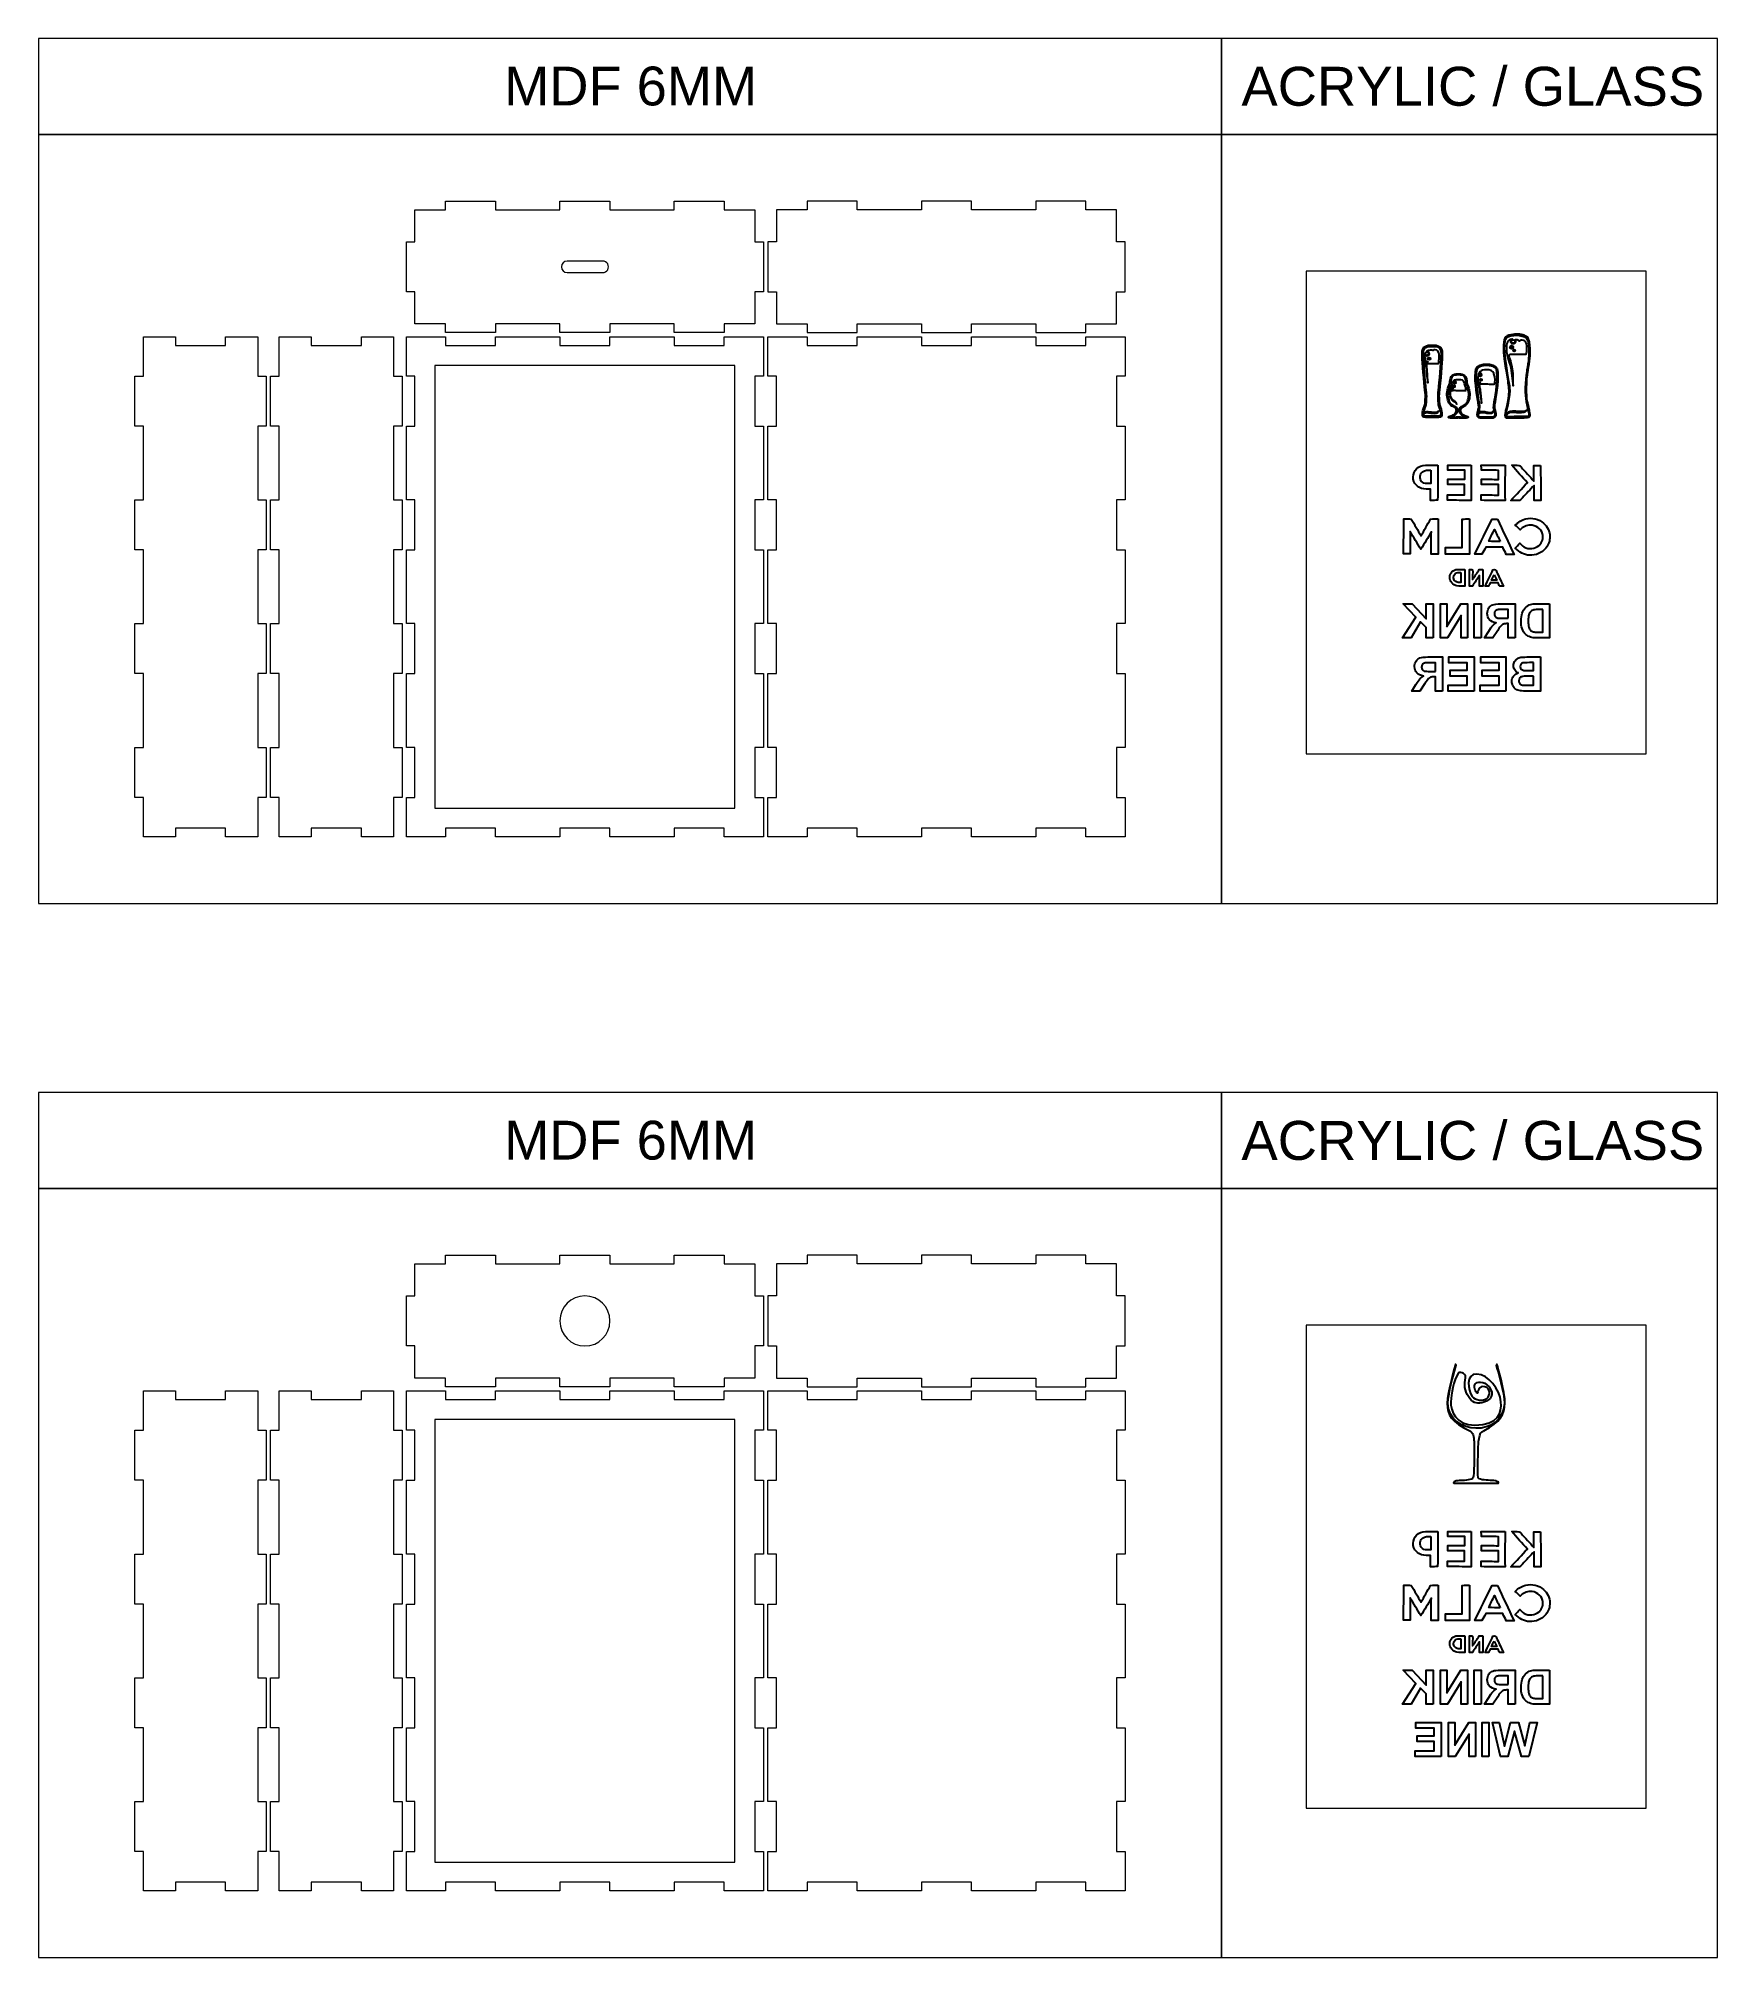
# Model space of a CAD drawing. Header units: millimetres. Extents: x -588 to 588, y -672 to 672.
import ezdxf

# ---------------------------------------------------------------- set-up
doc = ezdxf.new("R2010")
doc.units = ezdxf.units.MM
doc.header["$MEASUREMENT"] = 0
doc.layers.add('Camada 1', color=7, linetype='Continuous')
doc.styles.add('0', font='arial.ttf', dxfattribs={"height": 1})
doc.styles.add('1', font='Arial', dxfattribs={"height": 1})
doc.styles.add('2', font='Arial', dxfattribs={"height": 1})
doc.styles.add('3', font='Arial', dxfattribs={"height": 1})

msp = doc.modelspace()

# ---------------------------------------------------------------- texts
at = {"layer": 'Camada 1', "color": 142}
for s, height, style, p in [('MDF 6MM', 27.17798, '0', (-261.6755, 624.9229)), ('ACRYLIC / GLASS', 27.270144, '1', (254.3477, 624.7072)), ('MDF 6MM', 27.17798, '2', (-261.6755, -113.1301)), ('ACRYLIC / GLASS', 27.270144, '3', (254.3477, -113.3458))]:
    msp.add_text(s, height=height, dxfattribs=dict(at, style=style)).set_placement(p)

# ---------------------------------------------------------------- linework, layer by layer
at = {"layer": 'Camada 1', "color": 142, "lineweight": 20}
for points in [[(-587.6315, 604.6664), (240.4087, 604.6664), (240.4087, 671.8666), (-587.6315, 671.8666), (-587.6315, 604.6664)], [(240.4087, 604.6664), (587.6315, 604.6664), (587.6315, 671.8666), (240.4087, 671.8666), (240.4087, 604.6664)], [(-587.6315, 66.1864), (240.4087, 66.1864), (240.4087, 604.6664), (-587.6315, 604.6664), (-587.6315, 66.1864)], [(240.4087, 66.1864), (587.6315, 66.1864), (587.6315, 604.6664), (240.4087, 604.6664), (240.4087, 66.1864)], [(-587.6315, -133.3866), (240.4087, -133.3866), (240.4087, -66.1864), (-587.6315, -66.1864), (-587.6315, -133.3866)], [(240.4087, -133.3866), (587.6315, -133.3866), (587.6315, -66.1864), (240.4087, -66.1864), (240.4087, -133.3866)], [(-587.6315, -671.8666), (240.4087, -671.8666), (240.4087, -133.3866), (-587.6315, -133.3866), (-587.6315, -671.8666)], [(240.4087, -671.8666), (587.6315, -671.8666), (587.6315, -133.3866), (240.4087, -133.3866), (240.4087, -671.8666)]]:
    msp.add_lwpolyline(points, close=True, dxfattribs=at)
at = {"layer": 'Camada 1', "color": 250, "lineweight": 20}
for points in [[(299.6132, 170.8782), (537.6132, 170.8782), (537.6132, 508.8782), (299.6132, 508.8782), (299.6132, 170.8782)], [(299.6132, -567.1748), (537.6132, -567.1748), (537.6132, -229.1748), (299.6132, -229.1748), (299.6132, -567.1748)]]:
    msp.add_lwpolyline(points, close=True, dxfattribs=at)
at = {"layer": 'Camada 1', "color": 230, "lineweight": 9}
for points, knots in [([(-187.6114, 471.9264), (-187.6114, 471.9264), (-142.6114, 471.9264), (-142.6114, 471.9264), (-142.6114, 471.9264), (-142.6114, 471.9264), (-142.6114, 465.9264), (-142.6114, 465.9264), (-142.6114, 465.9264), (-142.6114, 465.9264), (-107.6114, 465.9264), (-107.6114, 465.9264), (-107.6114, 465.9264), (-107.6114, 465.9264), (-107.6114, 471.9264), (-107.6114, 471.9264), (-107.6114, 471.9264), (-107.6114, 471.9264), (-86.1114, 471.9264), (-86.1114, 471.9264), (-86.1114, 471.9264), (-86.1114, 471.9264), (-86.1114, 494.4264), (-86.1114, 494.4264), (-86.1114, 494.4264), (-86.1114, 494.4264), (-80.1114, 494.4264), (-80.1114, 494.4264), (-80.1114, 494.4264), (-80.1114, 494.4264), (-80.1114, 529.4264), (-80.1114, 529.4264), (-80.1114, 529.4264), (-80.1114, 529.4264), (-86.1114, 529.4264), (-86.1114, 529.4264), (-86.1114, 529.4264), (-86.1114, 529.4264), (-86.1114, 551.9264), (-86.1114, 551.9264), (-86.1114, 551.9264), (-86.1114, 551.9264), (-107.6114, 551.9264), (-107.6114, 551.9264), (-107.6114, 551.9264), (-107.6114, 551.9264), (-107.6114, 557.9264), (-107.6114, 557.9264), (-107.6114, 557.9264), (-107.6114, 557.9264), (-142.6114, 557.9264), (-142.6114, 557.9264), (-142.6114, 557.9264), (-142.6114, 557.9264), (-142.6114, 551.9264), (-142.6114, 551.9264), (-142.6114, 551.9264), (-142.6114, 551.9264), (-187.6114, 551.9264), (-187.6114, 551.9264), (-187.6114, 551.9264), (-187.6114, 551.9264), (-187.6114, 557.9264), (-187.6114, 557.9264), (-187.6114, 557.9264), (-187.6114, 557.9264), (-222.6114, 557.9264), (-222.6114, 557.9264), (-222.6114, 557.9264), (-222.6114, 557.9264), (-222.6114, 551.9264), (-222.6114, 551.9264), (-222.6114, 551.9264), (-222.6114, 551.9264), (-267.6114, 551.9264), (-267.6114, 551.9264), (-267.6114, 551.9264), (-267.6114, 551.9264), (-267.6114, 557.9264), (-267.6114, 557.9264), (-267.6114, 557.9264), (-267.6114, 557.9264), (-302.6114, 557.9264), (-302.6114, 557.9264), (-302.6114, 557.9264), (-302.6114, 557.9264), (-302.6114, 551.9264), (-302.6114, 551.9264), (-302.6114, 551.9264), (-302.6114, 551.9264), (-324.1114, 551.9264), (-324.1114, 551.9264), (-324.1114, 551.9264), (-324.1114, 551.9264), (-324.1114, 529.4264), (-324.1114, 529.4264), (-324.1114, 529.4264), (-324.1114, 529.4264), (-330.1114, 529.4264), (-330.1114, 529.4264), (-330.1114, 529.4264), (-330.1114, 529.4264), (-330.1114, 494.4264), (-330.1114, 494.4264), (-330.1114, 494.4264), (-330.1114, 494.4264), (-324.1114, 494.4264), (-324.1114, 494.4264), (-324.1114, 494.4264), (-324.1114, 494.4264), (-324.1114, 471.9264), (-324.1114, 471.9264), (-324.1114, 471.9264), (-324.1114, 471.9264), (-302.6114, 471.9264), (-302.6114, 471.9264), (-302.6114, 471.9264), (-302.6114, 471.9264), (-302.6114, 465.9264), (-302.6114, 465.9264), (-302.6114, 465.9264), (-302.6114, 465.9264), (-267.6114, 465.9264), (-267.6114, 465.9264), (-267.6114, 465.9264), (-267.6114, 465.9264), (-267.6114, 471.9264), (-267.6114, 471.9264), (-267.6114, 471.9264), (-267.6114, 471.9264), (-222.6114, 471.9264), (-222.6114, 471.9264), (-222.6114, 471.9264), (-222.6114, 471.9264), (-222.6114, 465.9264), (-222.6114, 465.9264), (-222.6114, 465.9264), (-222.6114, 465.9264), (-187.6114, 465.9264), (-187.6114, 465.9264), (-187.6114, 465.9264), (-187.6114, 465.9264), (-187.6114, 471.9264), (-187.6114, 471.9264)], [0, 0, 0, 0, 0.027027027, 0.027027027, 0.027027027, 0.027027027, 0.054054054, 0.054054054, 0.054054054, 0.054054054, 0.081081081, 0.081081081, 0.081081081, 0.081081081, 0.108108108, 0.108108108, 0.108108108, 0.108108108, 0.135135135, 0.135135135, 0.135135135, 0.135135135, 0.162162162, 0.162162162, 0.162162162, 0.162162162, 0.189189189, 0.189189189, 0.189189189, 0.189189189, 0.216216216, 0.216216216, 0.216216216, 0.216216216, 0.243243243, 0.243243243, 0.243243243, 0.243243243, 0.27027027, 0.27027027, 0.27027027, 0.27027027, 0.297297297, 0.297297297, 0.297297297, 0.297297297, 0.324324324, 0.324324324, 0.324324324, 0.324324324, 0.351351351, 0.351351351, 0.351351351, 0.351351351, 0.378378378, 0.378378378, 0.378378378, 0.378378378, 0.405405405, 0.405405405, 0.405405405, 0.405405405, 0.432432432, 0.432432432, 0.432432432, 0.432432432, 0.459459459, 0.459459459, 0.459459459, 0.459459459, 0.486486486, 0.486486486, 0.486486486, 0.486486486, 0.513513514, 0.513513514, 0.513513514, 0.513513514, 0.540540541, 0.540540541, 0.540540541, 0.540540541, 0.567567568, 0.567567568, 0.567567568, 0.567567568, 0.594594595, 0.594594595, 0.594594595, 0.594594595, 0.621621622, 0.621621622, 0.621621622, 0.621621622, 0.648648649, 0.648648649, 0.648648649, 0.648648649, 0.675675676, 0.675675676, 0.675675676, 0.675675676, 0.702702703, 0.702702703, 0.702702703, 0.702702703, 0.72972973, 0.72972973, 0.72972973, 0.72972973, 0.756756757, 0.756756757, 0.756756757, 0.756756757, 0.783783784, 0.783783784, 0.783783784, 0.783783784, 0.810810811, 0.810810811, 0.810810811, 0.810810811, 0.837837838, 0.837837838, 0.837837838, 0.837837838, 0.864864865, 0.864864865, 0.864864865, 0.864864865, 0.891891892, 0.891891892, 0.891891892, 0.891891892, 0.918918919, 0.918918919, 0.918918919, 0.918918919, 0.945945946, 0.945945946, 0.945945946, 0.945945946, 1, 1, 1, 1]), ([(30.3886, 471.9264), (30.3886, 471.9264), (-14.6114, 471.9264), (-14.6114, 471.9264), (-14.6114, 471.9264), (-14.6114, 471.9264), (-14.6114, 465.9264), (-14.6114, 465.9264), (-14.6114, 465.9264), (-14.6114, 465.9264), (-49.6114, 465.9264), (-49.6114, 465.9264), (-49.6114, 465.9264), (-49.6114, 465.9264), (-49.6114, 471.9264), (-49.6114, 471.9264), (-49.6114, 471.9264), (-49.6114, 471.9264), (-71.1114, 471.9264), (-71.1114, 471.9264), (-71.1114, 471.9264), (-71.1114, 471.9264), (-71.1114, 494.4264), (-71.1114, 494.4264), (-71.1114, 494.4264), (-71.1114, 494.4264), (-77.1114, 494.4264), (-77.1114, 494.4264), (-77.1114, 494.4264), (-77.1114, 494.4264), (-77.1114, 529.4264), (-77.1114, 529.4264), (-77.1114, 529.4264), (-77.1114, 529.4264), (-71.1114, 529.4264), (-71.1114, 529.4264), (-71.1114, 529.4264), (-71.1114, 529.4264), (-71.1114, 551.9264), (-71.1114, 551.9264), (-71.1114, 551.9264), (-71.1114, 551.9264), (-49.6114, 551.9264), (-49.6114, 551.9264), (-49.6114, 551.9264), (-49.6114, 551.9264), (-49.6114, 557.9264), (-49.6114, 557.9264), (-49.6114, 557.9264), (-49.6114, 557.9264), (-14.6114, 557.9264), (-14.6114, 557.9264), (-14.6114, 557.9264), (-14.6114, 557.9264), (-14.6114, 551.9264), (-14.6114, 551.9264), (-14.6114, 551.9264), (-14.6114, 551.9264), (30.3886, 551.9264), (30.3886, 551.9264), (30.3886, 551.9264), (30.3886, 551.9264), (30.3886, 557.9264), (30.3886, 557.9264), (30.3886, 557.9264), (30.3886, 557.9264), (65.3886, 557.9264), (65.3886, 557.9264), (65.3886, 557.9264), (65.3886, 557.9264), (65.3886, 551.9264), (65.3886, 551.9264), (65.3886, 551.9264), (65.3886, 551.9264), (110.3886, 551.9264), (110.3886, 551.9264), (110.3886, 551.9264), (110.3886, 551.9264), (110.3886, 557.9264), (110.3886, 557.9264), (110.3886, 557.9264), (110.3886, 557.9264), (145.3886, 557.9264), (145.3886, 557.9264), (145.3886, 557.9264), (145.3886, 557.9264), (145.3886, 551.9264), (145.3886, 551.9264), (145.3886, 551.9264), (145.3886, 551.9264), (166.8886, 551.9264), (166.8886, 551.9264), (166.8886, 551.9264), (166.8886, 551.9264), (166.8886, 529.4264), (166.8886, 529.4264), (166.8886, 529.4264), (166.8886, 529.4264), (172.8886, 529.4264), (172.8886, 529.4264), (172.8886, 529.4264), (172.8886, 529.4264), (172.8886, 494.4264), (172.8886, 494.4264), (172.8886, 494.4264), (172.8886, 494.4264), (166.8886, 494.4264), (166.8886, 494.4264), (166.8886, 494.4264), (166.8886, 494.4264), (166.8886, 471.9264), (166.8886, 471.9264), (166.8886, 471.9264), (166.8886, 471.9264), (145.3886, 471.9264), (145.3886, 471.9264), (145.3886, 471.9264), (145.3886, 471.9264), (145.3886, 465.9264), (145.3886, 465.9264), (145.3886, 465.9264), (145.3886, 465.9264), (110.3886, 465.9264), (110.3886, 465.9264), (110.3886, 465.9264), (110.3886, 465.9264), (110.3886, 471.9264), (110.3886, 471.9264), (110.3886, 471.9264), (110.3886, 471.9264), (65.3886, 471.9264), (65.3886, 471.9264), (65.3886, 471.9264), (65.3886, 471.9264), (65.3886, 465.9264), (65.3886, 465.9264), (65.3886, 465.9264), (65.3886, 465.9264), (30.3886, 465.9264), (30.3886, 465.9264), (30.3886, 465.9264), (30.3886, 465.9264), (30.3886, 471.9264), (30.3886, 471.9264)], [0, 0, 0, 0, 0.027027027, 0.027027027, 0.027027027, 0.027027027, 0.054054054, 0.054054054, 0.054054054, 0.054054054, 0.081081081, 0.081081081, 0.081081081, 0.081081081, 0.108108108, 0.108108108, 0.108108108, 0.108108108, 0.135135135, 0.135135135, 0.135135135, 0.135135135, 0.162162162, 0.162162162, 0.162162162, 0.162162162, 0.189189189, 0.189189189, 0.189189189, 0.189189189, 0.216216216, 0.216216216, 0.216216216, 0.216216216, 0.243243243, 0.243243243, 0.243243243, 0.243243243, 0.27027027, 0.27027027, 0.27027027, 0.27027027, 0.297297297, 0.297297297, 0.297297297, 0.297297297, 0.324324324, 0.324324324, 0.324324324, 0.324324324, 0.351351351, 0.351351351, 0.351351351, 0.351351351, 0.378378378, 0.378378378, 0.378378378, 0.378378378, 0.405405405, 0.405405405, 0.405405405, 0.405405405, 0.432432432, 0.432432432, 0.432432432, 0.432432432, 0.459459459, 0.459459459, 0.459459459, 0.459459459, 0.486486486, 0.486486486, 0.486486486, 0.486486486, 0.513513514, 0.513513514, 0.513513514, 0.513513514, 0.540540541, 0.540540541, 0.540540541, 0.540540541, 0.567567568, 0.567567568, 0.567567568, 0.567567568, 0.594594595, 0.594594595, 0.594594595, 0.594594595, 0.621621622, 0.621621622, 0.621621622, 0.621621622, 0.648648649, 0.648648649, 0.648648649, 0.648648649, 0.675675676, 0.675675676, 0.675675676, 0.675675676, 0.702702703, 0.702702703, 0.702702703, 0.702702703, 0.72972973, 0.72972973, 0.72972973, 0.72972973, 0.756756757, 0.756756757, 0.756756757, 0.756756757, 0.783783784, 0.783783784, 0.783783784, 0.783783784, 0.810810811, 0.810810811, 0.810810811, 0.810810811, 0.837837838, 0.837837838, 0.837837838, 0.837837838, 0.864864865, 0.864864865, 0.864864865, 0.864864865, 0.891891892, 0.891891892, 0.891891892, 0.891891892, 0.918918919, 0.918918919, 0.918918919, 0.918918919, 0.945945946, 0.945945946, 0.945945946, 0.945945946, 1, 1, 1, 1]), ([(-189.1473, 509.9264), (-189.8618, 508.6888), (-191.1823, 507.9264), (-192.6114, 507.9264), (-192.6114, 507.9264), (-192.6114, 507.9264), (-217.6114, 507.9264), (-217.6114, 507.9264), (-217.6114, 507.9264), (-219.8206, 507.9264), (-221.6114, 509.7173), (-221.6114, 511.9264), (-221.6114, 511.9264), (-221.6114, 514.1355), (-219.8205, 515.9264), (-217.6114, 515.9264), (-217.6114, 515.9264), (-217.6114, 515.9264), (-192.6114, 515.9264), (-192.6114, 515.9264), (-192.6114, 515.9264), (-191.1823, 515.9264), (-189.8618, 515.164), (-189.1473, 513.9264), (-189.1473, 513.9264), (-188.4328, 512.6888), (-188.4328, 511.164), (-189.1473, 509.9264)], [0, 0, 0, 0, 0.125, 0.125, 0.125, 0.125, 0.25, 0.25, 0.25, 0.25, 0.375, 0.375, 0.375, 0.375, 0.5, 0.5, 0.5, 0.5, 0.625, 0.625, 0.625, 0.625, 0.75, 0.75, 0.75, 0.75, 1, 1, 1, 1]), ([(-428.1114, 400.4264), (-428.1114, 400.4264), (-428.1114, 435.4264), (-428.1114, 435.4264), (-428.1114, 435.4264), (-428.1114, 435.4264), (-434.1114, 435.4264), (-434.1114, 435.4264), (-434.1114, 435.4264), (-434.1114, 435.4264), (-434.1114, 462.9264), (-434.1114, 462.9264), (-434.1114, 462.9264), (-434.1114, 462.9264), (-456.6114, 462.9264), (-456.6114, 462.9264), (-456.6114, 462.9264), (-456.6114, 462.9264), (-456.6114, 456.9264), (-456.6114, 456.9264), (-456.6114, 456.9264), (-456.6114, 456.9264), (-491.6114, 456.9264), (-491.6114, 456.9264), (-491.6114, 456.9264), (-491.6114, 456.9264), (-491.6114, 462.9264), (-491.6114, 462.9264), (-491.6114, 462.9264), (-491.6114, 462.9264), (-514.1114, 462.9264), (-514.1114, 462.9264), (-514.1114, 462.9264), (-514.1114, 462.9264), (-514.1114, 435.4264), (-514.1114, 435.4264), (-514.1114, 435.4264), (-514.1114, 435.4264), (-520.1114, 435.4264), (-520.1114, 435.4264), (-520.1114, 435.4264), (-520.1114, 435.4264), (-520.1114, 400.4264), (-520.1114, 400.4264), (-520.1114, 400.4264), (-520.1114, 400.4264), (-514.1114, 400.4264), (-514.1114, 400.4264), (-514.1114, 400.4264), (-514.1114, 400.4264), (-514.1114, 348.7597), (-514.1114, 348.7597), (-514.1114, 348.7597), (-514.1114, 348.7597), (-520.1114, 348.7597), (-520.1114, 348.7597), (-520.1114, 348.7597), (-520.1114, 348.7597), (-520.1114, 313.7597), (-520.1114, 313.7597), (-520.1114, 313.7597), (-520.1114, 313.7597), (-514.1114, 313.7597), (-514.1114, 313.7597), (-514.1114, 313.7597), (-514.1114, 313.7597), (-514.1114, 262.0931), (-514.1114, 262.0931), (-514.1114, 262.0931), (-514.1114, 262.0931), (-520.1114, 262.0931), (-520.1114, 262.0931), (-520.1114, 262.0931), (-520.1114, 262.0931), (-520.1114, 227.0931), (-520.1114, 227.0931), (-520.1114, 227.0931), (-520.1114, 227.0931), (-514.1114, 227.0931), (-514.1114, 227.0931), (-514.1114, 227.0931), (-514.1114, 227.0931), (-514.1114, 175.4264), (-514.1114, 175.4264), (-514.1114, 175.4264), (-514.1114, 175.4264), (-520.1114, 175.4264), (-520.1114, 175.4264), (-520.1114, 175.4264), (-520.1114, 175.4264), (-520.1114, 140.4264), (-520.1114, 140.4264), (-520.1114, 140.4264), (-520.1114, 140.4264), (-514.1114, 140.4264), (-514.1114, 140.4264), (-514.1114, 140.4264), (-514.1114, 140.4264), (-514.1114, 112.9264), (-514.1114, 112.9264), (-514.1114, 112.9264), (-514.1114, 112.9264), (-491.6114, 112.9264), (-491.6114, 112.9264), (-491.6114, 112.9264), (-491.6114, 112.9264), (-491.6114, 118.9264), (-491.6114, 118.9264), (-491.6114, 118.9264), (-491.6114, 118.9264), (-456.6114, 118.9264), (-456.6114, 118.9264), (-456.6114, 118.9264), (-456.6114, 118.9264), (-456.6114, 112.9264), (-456.6114, 112.9264), (-456.6114, 112.9264), (-456.6114, 112.9264), (-434.1114, 112.9264), (-434.1114, 112.9264), (-434.1114, 112.9264), (-434.1114, 112.9264), (-434.1114, 140.4264), (-434.1114, 140.4264), (-434.1114, 140.4264), (-434.1114, 140.4264), (-428.1114, 140.4264), (-428.1114, 140.4264), (-428.1114, 140.4264), (-428.1114, 140.4264), (-428.1114, 175.4264), (-428.1114, 175.4264), (-428.1114, 175.4264), (-428.1114, 175.4264), (-434.1114, 175.4264), (-434.1114, 175.4264), (-434.1114, 175.4264), (-434.1114, 175.4264), (-434.1114, 227.0931), (-434.1114, 227.0931), (-434.1114, 227.0931), (-434.1114, 227.0931), (-428.1114, 227.0931), (-428.1114, 227.0931), (-428.1114, 227.0931), (-428.1114, 227.0931), (-428.1114, 262.0931), (-428.1114, 262.0931), (-428.1114, 262.0931), (-428.1114, 262.0931), (-434.1114, 262.0931), (-434.1114, 262.0931), (-434.1114, 262.0931), (-434.1114, 262.0931), (-434.1114, 313.7597), (-434.1114, 313.7597), (-434.1114, 313.7597), (-434.1114, 313.7597), (-428.1114, 313.7597), (-428.1114, 313.7597), (-428.1114, 313.7597), (-428.1114, 313.7597), (-428.1114, 348.7597), (-428.1114, 348.7597), (-428.1114, 348.7597), (-428.1114, 348.7597), (-434.1114, 348.7597), (-434.1114, 348.7597), (-434.1114, 348.7597), (-434.1114, 348.7597), (-434.1114, 400.4264), (-434.1114, 400.4264), (-434.1114, 400.4264), (-434.1114, 400.4264), (-428.1114, 400.4264), (-428.1114, 400.4264)], [0, 0, 0, 0, 0.022222222, 0.022222222, 0.022222222, 0.022222222, 0.044444444, 0.044444444, 0.044444444, 0.044444444, 0.066666667, 0.066666667, 0.066666667, 0.066666667, 0.088888889, 0.088888889, 0.088888889, 0.088888889, 0.111111111, 0.111111111, 0.111111111, 0.111111111, 0.133333333, 0.133333333, 0.133333333, 0.133333333, 0.155555556, 0.155555556, 0.155555556, 0.155555556, 0.177777778, 0.177777778, 0.177777778, 0.177777778, 0.2, 0.2, 0.2, 0.2, 0.222222222, 0.222222222, 0.222222222, 0.222222222, 0.244444444, 0.244444444, 0.244444444, 0.244444444, 0.266666667, 0.266666667, 0.266666667, 0.266666667, 0.288888889, 0.288888889, 0.288888889, 0.288888889, 0.311111111, 0.311111111, 0.311111111, 0.311111111, 0.333333333, 0.333333333, 0.333333333, 0.333333333, 0.355555556, 0.355555556, 0.355555556, 0.355555556, 0.377777778, 0.377777778, 0.377777778, 0.377777778, 0.4, 0.4, 0.4, 0.4, 0.422222222, 0.422222222, 0.422222222, 0.422222222, 0.444444444, 0.444444444, 0.444444444, 0.444444444, 0.466666667, 0.466666667, 0.466666667, 0.466666667, 0.488888889, 0.488888889, 0.488888889, 0.488888889, 0.511111111, 0.511111111, 0.511111111, 0.511111111, 0.533333333, 0.533333333, 0.533333333, 0.533333333, 0.555555556, 0.555555556, 0.555555556, 0.555555556, 0.577777778, 0.577777778, 0.577777778, 0.577777778, 0.6, 0.6, 0.6, 0.6, 0.622222222, 0.622222222, 0.622222222, 0.622222222, 0.644444444, 0.644444444, 0.644444444, 0.644444444, 0.666666667, 0.666666667, 0.666666667, 0.666666667, 0.688888889, 0.688888889, 0.688888889, 0.688888889, 0.711111111, 0.711111111, 0.711111111, 0.711111111, 0.733333333, 0.733333333, 0.733333333, 0.733333333, 0.755555556, 0.755555556, 0.755555556, 0.755555556, 0.777777778, 0.777777778, 0.777777778, 0.777777778, 0.8, 0.8, 0.8, 0.8, 0.822222222, 0.822222222, 0.822222222, 0.822222222, 0.844444444, 0.844444444, 0.844444444, 0.844444444, 0.866666667, 0.866666667, 0.866666667, 0.866666667, 0.888888889, 0.888888889, 0.888888889, 0.888888889, 0.911111111, 0.911111111, 0.911111111, 0.911111111, 0.933333333, 0.933333333, 0.933333333, 0.933333333, 0.955555556, 0.955555556, 0.955555556, 0.955555556, 1, 1, 1, 1]), ([(-333.1114, 400.4264), (-333.1114, 400.4264), (-333.1114, 435.4264), (-333.1114, 435.4264), (-333.1114, 435.4264), (-333.1114, 435.4264), (-339.1114, 435.4264), (-339.1114, 435.4264), (-339.1114, 435.4264), (-339.1114, 435.4264), (-339.1114, 462.9264), (-339.1114, 462.9264), (-339.1114, 462.9264), (-339.1114, 462.9264), (-361.6114, 462.9264), (-361.6114, 462.9264), (-361.6114, 462.9264), (-361.6114, 462.9264), (-361.6114, 456.9264), (-361.6114, 456.9264), (-361.6114, 456.9264), (-361.6114, 456.9264), (-396.6114, 456.9264), (-396.6114, 456.9264), (-396.6114, 456.9264), (-396.6114, 456.9264), (-396.6114, 462.9264), (-396.6114, 462.9264), (-396.6114, 462.9264), (-396.6114, 462.9264), (-419.1114, 462.9264), (-419.1114, 462.9264), (-419.1114, 462.9264), (-419.1114, 462.9264), (-419.1114, 435.4264), (-419.1114, 435.4264), (-419.1114, 435.4264), (-419.1114, 435.4264), (-425.1114, 435.4264), (-425.1114, 435.4264), (-425.1114, 435.4264), (-425.1114, 435.4264), (-425.1114, 400.4264), (-425.1114, 400.4264), (-425.1114, 400.4264), (-425.1114, 400.4264), (-419.1114, 400.4264), (-419.1114, 400.4264), (-419.1114, 400.4264), (-419.1114, 400.4264), (-419.1114, 348.7597), (-419.1114, 348.7597), (-419.1114, 348.7597), (-419.1114, 348.7597), (-425.1114, 348.7597), (-425.1114, 348.7597), (-425.1114, 348.7597), (-425.1114, 348.7597), (-425.1114, 313.7597), (-425.1114, 313.7597), (-425.1114, 313.7597), (-425.1114, 313.7597), (-419.1114, 313.7597), (-419.1114, 313.7597), (-419.1114, 313.7597), (-419.1114, 313.7597), (-419.1114, 262.0931), (-419.1114, 262.0931), (-419.1114, 262.0931), (-419.1114, 262.0931), (-425.1114, 262.0931), (-425.1114, 262.0931), (-425.1114, 262.0931), (-425.1114, 262.0931), (-425.1114, 227.0931), (-425.1114, 227.0931), (-425.1114, 227.0931), (-425.1114, 227.0931), (-419.1114, 227.0931), (-419.1114, 227.0931), (-419.1114, 227.0931), (-419.1114, 227.0931), (-419.1114, 175.4264), (-419.1114, 175.4264), (-419.1114, 175.4264), (-419.1114, 175.4264), (-425.1114, 175.4264), (-425.1114, 175.4264), (-425.1114, 175.4264), (-425.1114, 175.4264), (-425.1114, 140.4264), (-425.1114, 140.4264), (-425.1114, 140.4264), (-425.1114, 140.4264), (-419.1114, 140.4264), (-419.1114, 140.4264), (-419.1114, 140.4264), (-419.1114, 140.4264), (-419.1114, 112.9264), (-419.1114, 112.9264), (-419.1114, 112.9264), (-419.1114, 112.9264), (-396.6114, 112.9264), (-396.6114, 112.9264), (-396.6114, 112.9264), (-396.6114, 112.9264), (-396.6114, 118.9264), (-396.6114, 118.9264), (-396.6114, 118.9264), (-396.6114, 118.9264), (-361.6114, 118.9264), (-361.6114, 118.9264), (-361.6114, 118.9264), (-361.6114, 118.9264), (-361.6114, 112.9264), (-361.6114, 112.9264), (-361.6114, 112.9264), (-361.6114, 112.9264), (-339.1114, 112.9264), (-339.1114, 112.9264), (-339.1114, 112.9264), (-339.1114, 112.9264), (-339.1114, 140.4264), (-339.1114, 140.4264), (-339.1114, 140.4264), (-339.1114, 140.4264), (-333.1114, 140.4264), (-333.1114, 140.4264), (-333.1114, 140.4264), (-333.1114, 140.4264), (-333.1114, 175.4264), (-333.1114, 175.4264), (-333.1114, 175.4264), (-333.1114, 175.4264), (-339.1114, 175.4264), (-339.1114, 175.4264), (-339.1114, 175.4264), (-339.1114, 175.4264), (-339.1114, 227.0931), (-339.1114, 227.0931), (-339.1114, 227.0931), (-339.1114, 227.0931), (-333.1114, 227.0931), (-333.1114, 227.0931), (-333.1114, 227.0931), (-333.1114, 227.0931), (-333.1114, 262.0931), (-333.1114, 262.0931), (-333.1114, 262.0931), (-333.1114, 262.0931), (-339.1114, 262.0931), (-339.1114, 262.0931), (-339.1114, 262.0931), (-339.1114, 262.0931), (-339.1114, 313.7597), (-339.1114, 313.7597), (-339.1114, 313.7597), (-339.1114, 313.7597), (-333.1114, 313.7597), (-333.1114, 313.7597), (-333.1114, 313.7597), (-333.1114, 313.7597), (-333.1114, 348.7597), (-333.1114, 348.7597), (-333.1114, 348.7597), (-333.1114, 348.7597), (-339.1114, 348.7597), (-339.1114, 348.7597), (-339.1114, 348.7597), (-339.1114, 348.7597), (-339.1114, 400.4264), (-339.1114, 400.4264), (-339.1114, 400.4264), (-339.1114, 400.4264), (-333.1114, 400.4264), (-333.1114, 400.4264)], [0, 0, 0, 0, 0.022222222, 0.022222222, 0.022222222, 0.022222222, 0.044444444, 0.044444444, 0.044444444, 0.044444444, 0.066666667, 0.066666667, 0.066666667, 0.066666667, 0.088888889, 0.088888889, 0.088888889, 0.088888889, 0.111111111, 0.111111111, 0.111111111, 0.111111111, 0.133333333, 0.133333333, 0.133333333, 0.133333333, 0.155555556, 0.155555556, 0.155555556, 0.155555556, 0.177777778, 0.177777778, 0.177777778, 0.177777778, 0.2, 0.2, 0.2, 0.2, 0.222222222, 0.222222222, 0.222222222, 0.222222222, 0.244444444, 0.244444444, 0.244444444, 0.244444444, 0.266666667, 0.266666667, 0.266666667, 0.266666667, 0.288888889, 0.288888889, 0.288888889, 0.288888889, 0.311111111, 0.311111111, 0.311111111, 0.311111111, 0.333333333, 0.333333333, 0.333333333, 0.333333333, 0.355555556, 0.355555556, 0.355555556, 0.355555556, 0.377777778, 0.377777778, 0.377777778, 0.377777778, 0.4, 0.4, 0.4, 0.4, 0.422222222, 0.422222222, 0.422222222, 0.422222222, 0.444444444, 0.444444444, 0.444444444, 0.444444444, 0.466666667, 0.466666667, 0.466666667, 0.466666667, 0.488888889, 0.488888889, 0.488888889, 0.488888889, 0.511111111, 0.511111111, 0.511111111, 0.511111111, 0.533333333, 0.533333333, 0.533333333, 0.533333333, 0.555555556, 0.555555556, 0.555555556, 0.555555556, 0.577777778, 0.577777778, 0.577777778, 0.577777778, 0.6, 0.6, 0.6, 0.6, 0.622222222, 0.622222222, 0.622222222, 0.622222222, 0.644444444, 0.644444444, 0.644444444, 0.644444444, 0.666666667, 0.666666667, 0.666666667, 0.666666667, 0.688888889, 0.688888889, 0.688888889, 0.688888889, 0.711111111, 0.711111111, 0.711111111, 0.711111111, 0.733333333, 0.733333333, 0.733333333, 0.733333333, 0.755555556, 0.755555556, 0.755555556, 0.755555556, 0.777777778, 0.777777778, 0.777777778, 0.777777778, 0.8, 0.8, 0.8, 0.8, 0.822222222, 0.822222222, 0.822222222, 0.822222222, 0.844444444, 0.844444444, 0.844444444, 0.844444444, 0.866666667, 0.866666667, 0.866666667, 0.866666667, 0.888888889, 0.888888889, 0.888888889, 0.888888889, 0.911111111, 0.911111111, 0.911111111, 0.911111111, 0.933333333, 0.933333333, 0.933333333, 0.933333333, 0.955555556, 0.955555556, 0.955555556, 0.955555556, 1, 1, 1, 1]), ([(-142.6114, 462.9264), (-142.6114, 462.9264), (-187.6114, 462.9264), (-187.6114, 462.9264), (-187.6114, 462.9264), (-187.6114, 462.9264), (-187.6114, 456.9264), (-187.6114, 456.9264), (-187.6114, 456.9264), (-187.6114, 456.9264), (-222.6114, 456.9264), (-222.6114, 456.9264), (-222.6114, 456.9264), (-222.6114, 456.9264), (-222.6114, 462.9264), (-222.6114, 462.9264), (-222.6114, 462.9264), (-222.6114, 462.9264), (-267.6114, 462.9264), (-267.6114, 462.9264), (-267.6114, 462.9264), (-267.6114, 462.9264), (-267.6114, 456.9264), (-267.6114, 456.9264), (-267.6114, 456.9264), (-267.6114, 456.9264), (-302.6114, 456.9264), (-302.6114, 456.9264), (-302.6114, 456.9264), (-302.6114, 456.9264), (-302.6114, 462.9264), (-302.6114, 462.9264), (-302.6114, 462.9264), (-302.6114, 462.9264), (-330.1114, 462.9264), (-330.1114, 462.9264), (-330.1114, 462.9264), (-330.1114, 462.9264), (-330.1114, 435.4264), (-330.1114, 435.4264), (-330.1114, 435.4264), (-330.1114, 435.4264), (-324.1114, 435.4264), (-324.1114, 435.4264), (-324.1114, 435.4264), (-324.1114, 435.4264), (-324.1114, 400.4264), (-324.1114, 400.4264), (-324.1114, 400.4264), (-324.1114, 400.4264), (-330.1114, 400.4264), (-330.1114, 400.4264), (-330.1114, 400.4264), (-330.1114, 400.4264), (-330.1114, 348.7597), (-330.1114, 348.7597), (-330.1114, 348.7597), (-330.1114, 348.7597), (-324.1114, 348.7597), (-324.1114, 348.7597), (-324.1114, 348.7597), (-324.1114, 348.7597), (-324.1114, 313.7597), (-324.1114, 313.7597), (-324.1114, 313.7597), (-324.1114, 313.7597), (-330.1114, 313.7597), (-330.1114, 313.7597), (-330.1114, 313.7597), (-330.1114, 313.7597), (-330.1114, 262.0931), (-330.1114, 262.0931), (-330.1114, 262.0931), (-330.1114, 262.0931), (-324.1114, 262.0931), (-324.1114, 262.0931), (-324.1114, 262.0931), (-324.1114, 262.0931), (-324.1114, 227.0931), (-324.1114, 227.0931), (-324.1114, 227.0931), (-324.1114, 227.0931), (-330.1114, 227.0931), (-330.1114, 227.0931), (-330.1114, 227.0931), (-330.1114, 227.0931), (-330.1114, 175.4264), (-330.1114, 175.4264), (-330.1114, 175.4264), (-330.1114, 175.4264), (-324.1114, 175.4264), (-324.1114, 175.4264), (-324.1114, 175.4264), (-324.1114, 175.4264), (-324.1114, 140.4264), (-324.1114, 140.4264), (-324.1114, 140.4264), (-324.1114, 140.4264), (-330.1114, 140.4264), (-330.1114, 140.4264), (-330.1114, 140.4264), (-330.1114, 140.4264), (-330.1114, 112.9264), (-330.1114, 112.9264), (-330.1114, 112.9264), (-330.1114, 112.9264), (-302.6114, 112.9264), (-302.6114, 112.9264), (-302.6114, 112.9264), (-302.6114, 112.9264), (-302.6114, 118.9264), (-302.6114, 118.9264), (-302.6114, 118.9264), (-302.6114, 118.9264), (-267.6114, 118.9264), (-267.6114, 118.9264), (-267.6114, 118.9264), (-267.6114, 118.9264), (-267.6114, 112.9264), (-267.6114, 112.9264), (-267.6114, 112.9264), (-267.6114, 112.9264), (-222.6114, 112.9264), (-222.6114, 112.9264), (-222.6114, 112.9264), (-222.6114, 112.9264), (-222.6114, 118.9264), (-222.6114, 118.9264), (-222.6114, 118.9264), (-222.6114, 118.9264), (-187.6114, 118.9264), (-187.6114, 118.9264), (-187.6114, 118.9264), (-187.6114, 118.9264), (-187.6114, 112.9264), (-187.6114, 112.9264), (-187.6114, 112.9264), (-187.6114, 112.9264), (-142.6114, 112.9264), (-142.6114, 112.9264), (-142.6114, 112.9264), (-142.6114, 112.9264), (-142.6114, 118.9264), (-142.6114, 118.9264), (-142.6114, 118.9264), (-142.6114, 118.9264), (-107.6114, 118.9264), (-107.6114, 118.9264), (-107.6114, 118.9264), (-107.6114, 118.9264), (-107.6114, 112.9264), (-107.6114, 112.9264), (-107.6114, 112.9264), (-107.6114, 112.9264), (-80.1114, 112.9264), (-80.1114, 112.9264), (-80.1114, 112.9264), (-80.1114, 112.9264), (-80.1114, 140.4264), (-80.1114, 140.4264), (-80.1114, 140.4264), (-80.1114, 140.4264), (-86.1114, 140.4264), (-86.1114, 140.4264), (-86.1114, 140.4264), (-86.1114, 140.4264), (-86.1114, 175.4264), (-86.1114, 175.4264), (-86.1114, 175.4264), (-86.1114, 175.4264), (-80.1114, 175.4264), (-80.1114, 175.4264), (-80.1114, 175.4264), (-80.1114, 175.4264), (-80.1114, 227.0931), (-80.1114, 227.0931), (-80.1114, 227.0931), (-80.1114, 227.0931), (-86.1114, 227.0931), (-86.1114, 227.0931), (-86.1114, 227.0931), (-86.1114, 227.0931), (-86.1114, 262.0931), (-86.1114, 262.0931), (-86.1114, 262.0931), (-86.1114, 262.0931), (-80.1114, 262.0931), (-80.1114, 262.0931), (-80.1114, 262.0931), (-80.1114, 262.0931), (-80.1114, 313.7597), (-80.1114, 313.7597), (-80.1114, 313.7597), (-80.1114, 313.7597), (-86.1114, 313.7597), (-86.1114, 313.7597), (-86.1114, 313.7597), (-86.1114, 313.7597), (-86.1114, 348.7597), (-86.1114, 348.7597), (-86.1114, 348.7597), (-86.1114, 348.7597), (-80.1114, 348.7597), (-80.1114, 348.7597), (-80.1114, 348.7597), (-80.1114, 348.7597), (-80.1114, 400.4264), (-80.1114, 400.4264), (-80.1114, 400.4264), (-80.1114, 400.4264), (-86.1114, 400.4264), (-86.1114, 400.4264), (-86.1114, 400.4264), (-86.1114, 400.4264), (-86.1114, 435.4264), (-86.1114, 435.4264), (-86.1114, 435.4264), (-86.1114, 435.4264), (-80.1114, 435.4264), (-80.1114, 435.4264), (-80.1114, 435.4264), (-80.1114, 435.4264), (-80.1114, 462.9264), (-80.1114, 462.9264), (-80.1114, 462.9264), (-80.1114, 462.9264), (-107.6114, 462.9264), (-107.6114, 462.9264), (-107.6114, 462.9264), (-107.6114, 462.9264), (-107.6114, 456.9264), (-107.6114, 456.9264), (-107.6114, 456.9264), (-107.6114, 456.9264), (-142.6114, 456.9264), (-142.6114, 456.9264), (-142.6114, 456.9264), (-142.6114, 456.9264), (-142.6114, 462.9264), (-142.6114, 462.9264)], [0, 0, 0, 0, 0.016393443, 0.016393443, 0.016393443, 0.016393443, 0.032786885, 0.032786885, 0.032786885, 0.032786885, 0.049180328, 0.049180328, 0.049180328, 0.049180328, 0.06557377, 0.06557377, 0.06557377, 0.06557377, 0.081967213, 0.081967213, 0.081967213, 0.081967213, 0.098360656, 0.098360656, 0.098360656, 0.098360656, 0.114754098, 0.114754098, 0.114754098, 0.114754098, 0.131147541, 0.131147541, 0.131147541, 0.131147541, 0.147540984, 0.147540984, 0.147540984, 0.147540984, 0.163934426, 0.163934426, 0.163934426, 0.163934426, 0.180327869, 0.180327869, 0.180327869, 0.180327869, 0.196721311, 0.196721311, 0.196721311, 0.196721311, 0.213114754, 0.213114754, 0.213114754, 0.213114754, 0.229508197, 0.229508197, 0.229508197, 0.229508197, 0.245901639, 0.245901639, 0.245901639, 0.245901639, 0.262295082, 0.262295082, 0.262295082, 0.262295082, 0.278688525, 0.278688525, 0.278688525, 0.278688525, 0.295081967, 0.295081967, 0.295081967, 0.295081967, 0.31147541, 0.31147541, 0.31147541, 0.31147541, 0.327868852, 0.327868852, 0.327868852, 0.327868852, 0.344262295, 0.344262295, 0.344262295, 0.344262295, 0.360655738, 0.360655738, 0.360655738, 0.360655738, 0.37704918, 0.37704918, 0.37704918, 0.37704918, 0.393442623, 0.393442623, 0.393442623, 0.393442623, 0.409836066, 0.409836066, 0.409836066, 0.409836066, 0.426229508, 0.426229508, 0.426229508, 0.426229508, 0.442622951, 0.442622951, 0.442622951, 0.442622951, 0.459016393, 0.459016393, 0.459016393, 0.459016393, 0.475409836, 0.475409836, 0.475409836, 0.475409836, 0.491803279, 0.491803279, 0.491803279, 0.491803279, 0.508196721, 0.508196721, 0.508196721, 0.508196721, 0.524590164, 0.524590164, 0.524590164, 0.524590164, 0.540983607, 0.540983607, 0.540983607, 0.540983607, 0.557377049, 0.557377049, 0.557377049, 0.557377049, 0.573770492, 0.573770492, 0.573770492, 0.573770492, 0.590163934, 0.590163934, 0.590163934, 0.590163934, 0.606557377, 0.606557377, 0.606557377, 0.606557377, 0.62295082, 0.62295082, 0.62295082, 0.62295082, 0.639344262, 0.639344262, 0.639344262, 0.639344262, 0.655737705, 0.655737705, 0.655737705, 0.655737705, 0.672131148, 0.672131148, 0.672131148, 0.672131148, 0.68852459, 0.68852459, 0.68852459, 0.68852459, 0.704918033, 0.704918033, 0.704918033, 0.704918033, 0.721311475, 0.721311475, 0.721311475, 0.721311475, 0.737704918, 0.737704918, 0.737704918, 0.737704918, 0.754098361, 0.754098361, 0.754098361, 0.754098361, 0.770491803, 0.770491803, 0.770491803, 0.770491803, 0.786885246, 0.786885246, 0.786885246, 0.786885246, 0.803278689, 0.803278689, 0.803278689, 0.803278689, 0.819672131, 0.819672131, 0.819672131, 0.819672131, 0.836065574, 0.836065574, 0.836065574, 0.836065574, 0.852459016, 0.852459016, 0.852459016, 0.852459016, 0.868852459, 0.868852459, 0.868852459, 0.868852459, 0.885245902, 0.885245902, 0.885245902, 0.885245902, 0.901639344, 0.901639344, 0.901639344, 0.901639344, 0.918032787, 0.918032787, 0.918032787, 0.918032787, 0.93442623, 0.93442623, 0.93442623, 0.93442623, 0.950819672, 0.950819672, 0.950819672, 0.950819672, 0.967213115, 0.967213115, 0.967213115, 0.967213115, 1, 1, 1, 1]), ([(110.3886, 462.9264), (110.3886, 462.9264), (65.3886, 462.9264), (65.3886, 462.9264), (65.3886, 462.9264), (65.3886, 462.9264), (65.3886, 456.9264), (65.3886, 456.9264), (65.3886, 456.9264), (65.3886, 456.9264), (30.3886, 456.9264), (30.3886, 456.9264), (30.3886, 456.9264), (30.3886, 456.9264), (30.3886, 462.9264), (30.3886, 462.9264), (30.3886, 462.9264), (30.3886, 462.9264), (-14.6114, 462.9264), (-14.6114, 462.9264), (-14.6114, 462.9264), (-14.6114, 462.9264), (-14.6114, 456.9264), (-14.6114, 456.9264), (-14.6114, 456.9264), (-14.6114, 456.9264), (-49.6114, 456.9264), (-49.6114, 456.9264), (-49.6114, 456.9264), (-49.6114, 456.9264), (-49.6114, 462.9264), (-49.6114, 462.9264), (-49.6114, 462.9264), (-49.6114, 462.9264), (-77.1114, 462.9264), (-77.1114, 462.9264), (-77.1114, 462.9264), (-77.1114, 462.9264), (-77.1114, 435.4264), (-77.1114, 435.4264), (-77.1114, 435.4264), (-77.1114, 435.4264), (-71.1114, 435.4264), (-71.1114, 435.4264), (-71.1114, 435.4264), (-71.1114, 435.4264), (-71.1114, 400.4264), (-71.1114, 400.4264), (-71.1114, 400.4264), (-71.1114, 400.4264), (-77.1114, 400.4264), (-77.1114, 400.4264), (-77.1114, 400.4264), (-77.1114, 400.4264), (-77.1114, 348.7597), (-77.1114, 348.7597), (-77.1114, 348.7597), (-77.1114, 348.7597), (-71.1114, 348.7597), (-71.1114, 348.7597), (-71.1114, 348.7597), (-71.1114, 348.7597), (-71.1114, 313.7597), (-71.1114, 313.7597), (-71.1114, 313.7597), (-71.1114, 313.7597), (-77.1114, 313.7597), (-77.1114, 313.7597), (-77.1114, 313.7597), (-77.1114, 313.7597), (-77.1114, 262.0931), (-77.1114, 262.0931), (-77.1114, 262.0931), (-77.1114, 262.0931), (-71.1114, 262.0931), (-71.1114, 262.0931), (-71.1114, 262.0931), (-71.1114, 262.0931), (-71.1114, 227.0931), (-71.1114, 227.0931), (-71.1114, 227.0931), (-71.1114, 227.0931), (-77.1114, 227.0931), (-77.1114, 227.0931), (-77.1114, 227.0931), (-77.1114, 227.0931), (-77.1114, 175.4264), (-77.1114, 175.4264), (-77.1114, 175.4264), (-77.1114, 175.4264), (-71.1114, 175.4264), (-71.1114, 175.4264), (-71.1114, 175.4264), (-71.1114, 175.4264), (-71.1114, 140.4264), (-71.1114, 140.4264), (-71.1114, 140.4264), (-71.1114, 140.4264), (-77.1114, 140.4264), (-77.1114, 140.4264), (-77.1114, 140.4264), (-77.1114, 140.4264), (-77.1114, 112.9264), (-77.1114, 112.9264), (-77.1114, 112.9264), (-77.1114, 112.9264), (-49.6114, 112.9264), (-49.6114, 112.9264), (-49.6114, 112.9264), (-49.6114, 112.9264), (-49.6114, 118.9264), (-49.6114, 118.9264), (-49.6114, 118.9264), (-49.6114, 118.9264), (-14.6114, 118.9264), (-14.6114, 118.9264), (-14.6114, 118.9264), (-14.6114, 118.9264), (-14.6114, 112.9264), (-14.6114, 112.9264), (-14.6114, 112.9264), (-14.6114, 112.9264), (30.3886, 112.9264), (30.3886, 112.9264), (30.3886, 112.9264), (30.3886, 112.9264), (30.3886, 118.9264), (30.3886, 118.9264), (30.3886, 118.9264), (30.3886, 118.9264), (65.3886, 118.9264), (65.3886, 118.9264), (65.3886, 118.9264), (65.3886, 118.9264), (65.3886, 112.9264), (65.3886, 112.9264), (65.3886, 112.9264), (65.3886, 112.9264), (110.3886, 112.9264), (110.3886, 112.9264), (110.3886, 112.9264), (110.3886, 112.9264), (110.3886, 118.9264), (110.3886, 118.9264), (110.3886, 118.9264), (110.3886, 118.9264), (145.3886, 118.9264), (145.3886, 118.9264), (145.3886, 118.9264), (145.3886, 118.9264), (145.3886, 112.9264), (145.3886, 112.9264), (145.3886, 112.9264), (145.3886, 112.9264), (172.8886, 112.9264), (172.8886, 112.9264), (172.8886, 112.9264), (172.8886, 112.9264), (172.8886, 140.4264), (172.8886, 140.4264), (172.8886, 140.4264), (172.8886, 140.4264), (166.8886, 140.4264), (166.8886, 140.4264), (166.8886, 140.4264), (166.8886, 140.4264), (166.8886, 175.4264), (166.8886, 175.4264), (166.8886, 175.4264), (166.8886, 175.4264), (172.8886, 175.4264), (172.8886, 175.4264), (172.8886, 175.4264), (172.8886, 175.4264), (172.8886, 227.0931), (172.8886, 227.0931), (172.8886, 227.0931), (172.8886, 227.0931), (166.8886, 227.0931), (166.8886, 227.0931), (166.8886, 227.0931), (166.8886, 227.0931), (166.8886, 262.0931), (166.8886, 262.0931), (166.8886, 262.0931), (166.8886, 262.0931), (172.8886, 262.0931), (172.8886, 262.0931), (172.8886, 262.0931), (172.8886, 262.0931), (172.8886, 313.7597), (172.8886, 313.7597), (172.8886, 313.7597), (172.8886, 313.7597), (166.8886, 313.7597), (166.8886, 313.7597), (166.8886, 313.7597), (166.8886, 313.7597), (166.8886, 348.7597), (166.8886, 348.7597), (166.8886, 348.7597), (166.8886, 348.7597), (172.8886, 348.7597), (172.8886, 348.7597), (172.8886, 348.7597), (172.8886, 348.7597), (172.8886, 400.4264), (172.8886, 400.4264), (172.8886, 400.4264), (172.8886, 400.4264), (166.8886, 400.4264), (166.8886, 400.4264), (166.8886, 400.4264), (166.8886, 400.4264), (166.8886, 435.4264), (166.8886, 435.4264), (166.8886, 435.4264), (166.8886, 435.4264), (172.8886, 435.4264), (172.8886, 435.4264), (172.8886, 435.4264), (172.8886, 435.4264), (172.8886, 462.9264), (172.8886, 462.9264), (172.8886, 462.9264), (172.8886, 462.9264), (145.3886, 462.9264), (145.3886, 462.9264), (145.3886, 462.9264), (145.3886, 462.9264), (145.3886, 456.9264), (145.3886, 456.9264), (145.3886, 456.9264), (145.3886, 456.9264), (110.3886, 456.9264), (110.3886, 456.9264), (110.3886, 456.9264), (110.3886, 456.9264), (110.3886, 462.9264), (110.3886, 462.9264)], [0, 0, 0, 0, 0.016393443, 0.016393443, 0.016393443, 0.016393443, 0.032786885, 0.032786885, 0.032786885, 0.032786885, 0.049180328, 0.049180328, 0.049180328, 0.049180328, 0.06557377, 0.06557377, 0.06557377, 0.06557377, 0.081967213, 0.081967213, 0.081967213, 0.081967213, 0.098360656, 0.098360656, 0.098360656, 0.098360656, 0.114754098, 0.114754098, 0.114754098, 0.114754098, 0.131147541, 0.131147541, 0.131147541, 0.131147541, 0.147540984, 0.147540984, 0.147540984, 0.147540984, 0.163934426, 0.163934426, 0.163934426, 0.163934426, 0.180327869, 0.180327869, 0.180327869, 0.180327869, 0.196721311, 0.196721311, 0.196721311, 0.196721311, 0.213114754, 0.213114754, 0.213114754, 0.213114754, 0.229508197, 0.229508197, 0.229508197, 0.229508197, 0.245901639, 0.245901639, 0.245901639, 0.245901639, 0.262295082, 0.262295082, 0.262295082, 0.262295082, 0.278688525, 0.278688525, 0.278688525, 0.278688525, 0.295081967, 0.295081967, 0.295081967, 0.295081967, 0.31147541, 0.31147541, 0.31147541, 0.31147541, 0.327868852, 0.327868852, 0.327868852, 0.327868852, 0.344262295, 0.344262295, 0.344262295, 0.344262295, 0.360655738, 0.360655738, 0.360655738, 0.360655738, 0.37704918, 0.37704918, 0.37704918, 0.37704918, 0.393442623, 0.393442623, 0.393442623, 0.393442623, 0.409836066, 0.409836066, 0.409836066, 0.409836066, 0.426229508, 0.426229508, 0.426229508, 0.426229508, 0.442622951, 0.442622951, 0.442622951, 0.442622951, 0.459016393, 0.459016393, 0.459016393, 0.459016393, 0.475409836, 0.475409836, 0.475409836, 0.475409836, 0.491803279, 0.491803279, 0.491803279, 0.491803279, 0.508196721, 0.508196721, 0.508196721, 0.508196721, 0.524590164, 0.524590164, 0.524590164, 0.524590164, 0.540983607, 0.540983607, 0.540983607, 0.540983607, 0.557377049, 0.557377049, 0.557377049, 0.557377049, 0.573770492, 0.573770492, 0.573770492, 0.573770492, 0.590163934, 0.590163934, 0.590163934, 0.590163934, 0.606557377, 0.606557377, 0.606557377, 0.606557377, 0.62295082, 0.62295082, 0.62295082, 0.62295082, 0.639344262, 0.639344262, 0.639344262, 0.639344262, 0.655737705, 0.655737705, 0.655737705, 0.655737705, 0.672131148, 0.672131148, 0.672131148, 0.672131148, 0.68852459, 0.68852459, 0.68852459, 0.68852459, 0.704918033, 0.704918033, 0.704918033, 0.704918033, 0.721311475, 0.721311475, 0.721311475, 0.721311475, 0.737704918, 0.737704918, 0.737704918, 0.737704918, 0.754098361, 0.754098361, 0.754098361, 0.754098361, 0.770491803, 0.770491803, 0.770491803, 0.770491803, 0.786885246, 0.786885246, 0.786885246, 0.786885246, 0.803278689, 0.803278689, 0.803278689, 0.803278689, 0.819672131, 0.819672131, 0.819672131, 0.819672131, 0.836065574, 0.836065574, 0.836065574, 0.836065574, 0.852459016, 0.852459016, 0.852459016, 0.852459016, 0.868852459, 0.868852459, 0.868852459, 0.868852459, 0.885245902, 0.885245902, 0.885245902, 0.885245902, 0.901639344, 0.901639344, 0.901639344, 0.901639344, 0.918032787, 0.918032787, 0.918032787, 0.918032787, 0.93442623, 0.93442623, 0.93442623, 0.93442623, 0.950819672, 0.950819672, 0.950819672, 0.950819672, 0.967213115, 0.967213115, 0.967213115, 0.967213115, 1, 1, 1, 1]), ([(-310.1114, 442.9264), (-310.1114, 442.9264), (-100.1114, 442.9264), (-100.1114, 442.9264), (-100.1114, 442.9264), (-100.1114, 442.9264), (-100.1114, 132.9264), (-100.1114, 132.9264), (-100.1114, 132.9264), (-100.1114, 132.9264), (-310.1114, 132.9264), (-310.1114, 132.9264), (-310.1114, 132.9264), (-310.1114, 132.9264), (-310.1114, 442.9264), (-310.1114, 442.9264)], [0, 0, 0, 0, 0.2, 0.2, 0.2, 0.2, 0.4, 0.4, 0.4, 0.4, 0.6, 0.6, 0.6, 0.6, 1, 1, 1, 1]), ([(-187.6114, -266.1266), (-187.6114, -266.1266), (-142.6114, -266.1266), (-142.6114, -266.1266), (-142.6114, -266.1266), (-142.6114, -266.1266), (-142.6114, -272.1266), (-142.6114, -272.1266), (-142.6114, -272.1266), (-142.6114, -272.1266), (-107.6114, -272.1266), (-107.6114, -272.1266), (-107.6114, -272.1266), (-107.6114, -272.1266), (-107.6114, -266.1266), (-107.6114, -266.1266), (-107.6114, -266.1266), (-107.6114, -266.1266), (-86.1114, -266.1266), (-86.1114, -266.1266), (-86.1114, -266.1266), (-86.1114, -266.1266), (-86.1114, -243.6266), (-86.1114, -243.6266), (-86.1114, -243.6266), (-86.1114, -243.6266), (-80.1114, -243.6266), (-80.1114, -243.6266), (-80.1114, -243.6266), (-80.1114, -243.6266), (-80.1114, -208.6266), (-80.1114, -208.6266), (-80.1114, -208.6266), (-80.1114, -208.6266), (-86.1114, -208.6266), (-86.1114, -208.6266), (-86.1114, -208.6266), (-86.1114, -208.6266), (-86.1114, -186.1266), (-86.1114, -186.1266), (-86.1114, -186.1266), (-86.1114, -186.1266), (-107.6114, -186.1266), (-107.6114, -186.1266), (-107.6114, -186.1266), (-107.6114, -186.1266), (-107.6114, -180.1266), (-107.6114, -180.1266), (-107.6114, -180.1266), (-107.6114, -180.1266), (-142.6114, -180.1266), (-142.6114, -180.1266), (-142.6114, -180.1266), (-142.6114, -180.1266), (-142.6114, -186.1266), (-142.6114, -186.1266), (-142.6114, -186.1266), (-142.6114, -186.1266), (-187.6114, -186.1266), (-187.6114, -186.1266), (-187.6114, -186.1266), (-187.6114, -186.1266), (-187.6114, -180.1266), (-187.6114, -180.1266), (-187.6114, -180.1266), (-187.6114, -180.1266), (-222.6114, -180.1266), (-222.6114, -180.1266), (-222.6114, -180.1266), (-222.6114, -180.1266), (-222.6114, -186.1266), (-222.6114, -186.1266), (-222.6114, -186.1266), (-222.6114, -186.1266), (-267.6114, -186.1266), (-267.6114, -186.1266), (-267.6114, -186.1266), (-267.6114, -186.1266), (-267.6114, -180.1266), (-267.6114, -180.1266), (-267.6114, -180.1266), (-267.6114, -180.1266), (-302.6114, -180.1266), (-302.6114, -180.1266), (-302.6114, -180.1266), (-302.6114, -180.1266), (-302.6114, -186.1266), (-302.6114, -186.1266), (-302.6114, -186.1266), (-302.6114, -186.1266), (-324.1114, -186.1266), (-324.1114, -186.1266), (-324.1114, -186.1266), (-324.1114, -186.1266), (-324.1114, -208.6266), (-324.1114, -208.6266), (-324.1114, -208.6266), (-324.1114, -208.6266), (-330.1114, -208.6266), (-330.1114, -208.6266), (-330.1114, -208.6266), (-330.1114, -208.6266), (-330.1114, -243.6266), (-330.1114, -243.6266), (-330.1114, -243.6266), (-330.1114, -243.6266), (-324.1114, -243.6266), (-324.1114, -243.6266), (-324.1114, -243.6266), (-324.1114, -243.6266), (-324.1114, -266.1266), (-324.1114, -266.1266), (-324.1114, -266.1266), (-324.1114, -266.1266), (-302.6114, -266.1266), (-302.6114, -266.1266), (-302.6114, -266.1266), (-302.6114, -266.1266), (-302.6114, -272.1266), (-302.6114, -272.1266), (-302.6114, -272.1266), (-302.6114, -272.1266), (-267.6114, -272.1266), (-267.6114, -272.1266), (-267.6114, -272.1266), (-267.6114, -272.1266), (-267.6114, -266.1266), (-267.6114, -266.1266), (-267.6114, -266.1266), (-267.6114, -266.1266), (-222.6114, -266.1266), (-222.6114, -266.1266), (-222.6114, -266.1266), (-222.6114, -266.1266), (-222.6114, -272.1266), (-222.6114, -272.1266), (-222.6114, -272.1266), (-222.6114, -272.1266), (-187.6114, -272.1266), (-187.6114, -272.1266), (-187.6114, -272.1266), (-187.6114, -272.1266), (-187.6114, -266.1266), (-187.6114, -266.1266)], [0, 0, 0, 0, 0.027027027, 0.027027027, 0.027027027, 0.027027027, 0.054054054, 0.054054054, 0.054054054, 0.054054054, 0.081081081, 0.081081081, 0.081081081, 0.081081081, 0.108108108, 0.108108108, 0.108108108, 0.108108108, 0.135135135, 0.135135135, 0.135135135, 0.135135135, 0.162162162, 0.162162162, 0.162162162, 0.162162162, 0.189189189, 0.189189189, 0.189189189, 0.189189189, 0.216216216, 0.216216216, 0.216216216, 0.216216216, 0.243243243, 0.243243243, 0.243243243, 0.243243243, 0.27027027, 0.27027027, 0.27027027, 0.27027027, 0.297297297, 0.297297297, 0.297297297, 0.297297297, 0.324324324, 0.324324324, 0.324324324, 0.324324324, 0.351351351, 0.351351351, 0.351351351, 0.351351351, 0.378378378, 0.378378378, 0.378378378, 0.378378378, 0.405405405, 0.405405405, 0.405405405, 0.405405405, 0.432432432, 0.432432432, 0.432432432, 0.432432432, 0.459459459, 0.459459459, 0.459459459, 0.459459459, 0.486486486, 0.486486486, 0.486486486, 0.486486486, 0.513513514, 0.513513514, 0.513513514, 0.513513514, 0.540540541, 0.540540541, 0.540540541, 0.540540541, 0.567567568, 0.567567568, 0.567567568, 0.567567568, 0.594594595, 0.594594595, 0.594594595, 0.594594595, 0.621621622, 0.621621622, 0.621621622, 0.621621622, 0.648648649, 0.648648649, 0.648648649, 0.648648649, 0.675675676, 0.675675676, 0.675675676, 0.675675676, 0.702702703, 0.702702703, 0.702702703, 0.702702703, 0.72972973, 0.72972973, 0.72972973, 0.72972973, 0.756756757, 0.756756757, 0.756756757, 0.756756757, 0.783783784, 0.783783784, 0.783783784, 0.783783784, 0.810810811, 0.810810811, 0.810810811, 0.810810811, 0.837837838, 0.837837838, 0.837837838, 0.837837838, 0.864864865, 0.864864865, 0.864864865, 0.864864865, 0.891891892, 0.891891892, 0.891891892, 0.891891892, 0.918918919, 0.918918919, 0.918918919, 0.918918919, 0.945945946, 0.945945946, 0.945945946, 0.945945946, 1, 1, 1, 1]), ([(30.3886, -266.1266), (30.3886, -266.1266), (-14.6114, -266.1266), (-14.6114, -266.1266), (-14.6114, -266.1266), (-14.6114, -266.1266), (-14.6114, -272.1266), (-14.6114, -272.1266), (-14.6114, -272.1266), (-14.6114, -272.1266), (-49.6114, -272.1266), (-49.6114, -272.1266), (-49.6114, -272.1266), (-49.6114, -272.1266), (-49.6114, -266.1266), (-49.6114, -266.1266), (-49.6114, -266.1266), (-49.6114, -266.1266), (-71.1114, -266.1266), (-71.1114, -266.1266), (-71.1114, -266.1266), (-71.1114, -266.1266), (-71.1114, -243.6266), (-71.1114, -243.6266), (-71.1114, -243.6266), (-71.1114, -243.6266), (-77.1114, -243.6266), (-77.1114, -243.6266), (-77.1114, -243.6266), (-77.1114, -243.6266), (-77.1114, -208.6266), (-77.1114, -208.6266), (-77.1114, -208.6266), (-77.1114, -208.6266), (-71.1114, -208.6266), (-71.1114, -208.6266), (-71.1114, -208.6266), (-71.1114, -208.6266), (-71.1114, -186.1266), (-71.1114, -186.1266), (-71.1114, -186.1266), (-71.1114, -186.1266), (-49.6114, -186.1266), (-49.6114, -186.1266), (-49.6114, -186.1266), (-49.6114, -186.1266), (-49.6114, -180.1266), (-49.6114, -180.1266), (-49.6114, -180.1266), (-49.6114, -180.1266), (-14.6114, -180.1266), (-14.6114, -180.1266), (-14.6114, -180.1266), (-14.6114, -180.1266), (-14.6114, -186.1266), (-14.6114, -186.1266), (-14.6114, -186.1266), (-14.6114, -186.1266), (30.3886, -186.1266), (30.3886, -186.1266), (30.3886, -186.1266), (30.3886, -186.1266), (30.3886, -180.1266), (30.3886, -180.1266), (30.3886, -180.1266), (30.3886, -180.1266), (65.3886, -180.1266), (65.3886, -180.1266), (65.3886, -180.1266), (65.3886, -180.1266), (65.3886, -186.1266), (65.3886, -186.1266), (65.3886, -186.1266), (65.3886, -186.1266), (110.3886, -186.1266), (110.3886, -186.1266), (110.3886, -186.1266), (110.3886, -186.1266), (110.3886, -180.1266), (110.3886, -180.1266), (110.3886, -180.1266), (110.3886, -180.1266), (145.3886, -180.1266), (145.3886, -180.1266), (145.3886, -180.1266), (145.3886, -180.1266), (145.3886, -186.1266), (145.3886, -186.1266), (145.3886, -186.1266), (145.3886, -186.1266), (166.8886, -186.1266), (166.8886, -186.1266), (166.8886, -186.1266), (166.8886, -186.1266), (166.8886, -208.6266), (166.8886, -208.6266), (166.8886, -208.6266), (166.8886, -208.6266), (172.8886, -208.6266), (172.8886, -208.6266), (172.8886, -208.6266), (172.8886, -208.6266), (172.8886, -243.6266), (172.8886, -243.6266), (172.8886, -243.6266), (172.8886, -243.6266), (166.8886, -243.6266), (166.8886, -243.6266), (166.8886, -243.6266), (166.8886, -243.6266), (166.8886, -266.1266), (166.8886, -266.1266), (166.8886, -266.1266), (166.8886, -266.1266), (145.3886, -266.1266), (145.3886, -266.1266), (145.3886, -266.1266), (145.3886, -266.1266), (145.3886, -272.1266), (145.3886, -272.1266), (145.3886, -272.1266), (145.3886, -272.1266), (110.3886, -272.1266), (110.3886, -272.1266), (110.3886, -272.1266), (110.3886, -272.1266), (110.3886, -266.1266), (110.3886, -266.1266), (110.3886, -266.1266), (110.3886, -266.1266), (65.3886, -266.1266), (65.3886, -266.1266), (65.3886, -266.1266), (65.3886, -266.1266), (65.3886, -272.1266), (65.3886, -272.1266), (65.3886, -272.1266), (65.3886, -272.1266), (30.3886, -272.1266), (30.3886, -272.1266), (30.3886, -272.1266), (30.3886, -272.1266), (30.3886, -266.1266), (30.3886, -266.1266)], [0, 0, 0, 0, 0.027027027, 0.027027027, 0.027027027, 0.027027027, 0.054054054, 0.054054054, 0.054054054, 0.054054054, 0.081081081, 0.081081081, 0.081081081, 0.081081081, 0.108108108, 0.108108108, 0.108108108, 0.108108108, 0.135135135, 0.135135135, 0.135135135, 0.135135135, 0.162162162, 0.162162162, 0.162162162, 0.162162162, 0.189189189, 0.189189189, 0.189189189, 0.189189189, 0.216216216, 0.216216216, 0.216216216, 0.216216216, 0.243243243, 0.243243243, 0.243243243, 0.243243243, 0.27027027, 0.27027027, 0.27027027, 0.27027027, 0.297297297, 0.297297297, 0.297297297, 0.297297297, 0.324324324, 0.324324324, 0.324324324, 0.324324324, 0.351351351, 0.351351351, 0.351351351, 0.351351351, 0.378378378, 0.378378378, 0.378378378, 0.378378378, 0.405405405, 0.405405405, 0.405405405, 0.405405405, 0.432432432, 0.432432432, 0.432432432, 0.432432432, 0.459459459, 0.459459459, 0.459459459, 0.459459459, 0.486486486, 0.486486486, 0.486486486, 0.486486486, 0.513513514, 0.513513514, 0.513513514, 0.513513514, 0.540540541, 0.540540541, 0.540540541, 0.540540541, 0.567567568, 0.567567568, 0.567567568, 0.567567568, 0.594594595, 0.594594595, 0.594594595, 0.594594595, 0.621621622, 0.621621622, 0.621621622, 0.621621622, 0.648648649, 0.648648649, 0.648648649, 0.648648649, 0.675675676, 0.675675676, 0.675675676, 0.675675676, 0.702702703, 0.702702703, 0.702702703, 0.702702703, 0.72972973, 0.72972973, 0.72972973, 0.72972973, 0.756756757, 0.756756757, 0.756756757, 0.756756757, 0.783783784, 0.783783784, 0.783783784, 0.783783784, 0.810810811, 0.810810811, 0.810810811, 0.810810811, 0.837837838, 0.837837838, 0.837837838, 0.837837838, 0.864864865, 0.864864865, 0.864864865, 0.864864865, 0.891891892, 0.891891892, 0.891891892, 0.891891892, 0.918918919, 0.918918919, 0.918918919, 0.918918919, 0.945945946, 0.945945946, 0.945945946, 0.945945946, 1, 1, 1, 1]), ([(-205.1114, -208.6266), (-195.4465, -208.6266), (-187.6114, -216.4617), (-187.6114, -226.1266), (-187.6114, -226.1266), (-187.6114, -235.7915), (-195.4465, -243.6266), (-205.1114, -243.6266), (-205.1114, -243.6266), (-214.7763, -243.6266), (-222.6114, -235.7915), (-222.6114, -226.1266), (-222.6114, -226.1266), (-222.6114, -216.4617), (-214.7763, -208.6266), (-205.1114, -208.6266)], [0, 0, 0, 0, 0.2, 0.2, 0.2, 0.2, 0.4, 0.4, 0.4, 0.4, 0.6, 0.6, 0.6, 0.6, 1, 1, 1, 1]), ([(-428.1114, -337.6266), (-428.1114, -337.6266), (-428.1114, -302.6266), (-428.1114, -302.6266), (-428.1114, -302.6266), (-428.1114, -302.6266), (-434.1114, -302.6266), (-434.1114, -302.6266), (-434.1114, -302.6266), (-434.1114, -302.6266), (-434.1114, -275.1266), (-434.1114, -275.1266), (-434.1114, -275.1266), (-434.1114, -275.1266), (-456.6114, -275.1266), (-456.6114, -275.1266), (-456.6114, -275.1266), (-456.6114, -275.1266), (-456.6114, -281.1266), (-456.6114, -281.1266), (-456.6114, -281.1266), (-456.6114, -281.1266), (-491.6114, -281.1266), (-491.6114, -281.1266), (-491.6114, -281.1266), (-491.6114, -281.1266), (-491.6114, -275.1266), (-491.6114, -275.1266), (-491.6114, -275.1266), (-491.6114, -275.1266), (-514.1114, -275.1266), (-514.1114, -275.1266), (-514.1114, -275.1266), (-514.1114, -275.1266), (-514.1114, -302.6266), (-514.1114, -302.6266), (-514.1114, -302.6266), (-514.1114, -302.6266), (-520.1114, -302.6266), (-520.1114, -302.6266), (-520.1114, -302.6266), (-520.1114, -302.6266), (-520.1114, -337.6266), (-520.1114, -337.6266), (-520.1114, -337.6266), (-520.1114, -337.6266), (-514.1114, -337.6266), (-514.1114, -337.6266), (-514.1114, -337.6266), (-514.1114, -337.6266), (-514.1114, -389.2933), (-514.1114, -389.2933), (-514.1114, -389.2933), (-514.1114, -389.2933), (-520.1114, -389.2933), (-520.1114, -389.2933), (-520.1114, -389.2933), (-520.1114, -389.2933), (-520.1114, -424.2933), (-520.1114, -424.2933), (-520.1114, -424.2933), (-520.1114, -424.2933), (-514.1114, -424.2933), (-514.1114, -424.2933), (-514.1114, -424.2933), (-514.1114, -424.2933), (-514.1114, -475.9599), (-514.1114, -475.9599), (-514.1114, -475.9599), (-514.1114, -475.9599), (-520.1114, -475.9599), (-520.1114, -475.9599), (-520.1114, -475.9599), (-520.1114, -475.9599), (-520.1114, -510.9599), (-520.1114, -510.9599), (-520.1114, -510.9599), (-520.1114, -510.9599), (-514.1114, -510.9599), (-514.1114, -510.9599), (-514.1114, -510.9599), (-514.1114, -510.9599), (-514.1114, -562.6266), (-514.1114, -562.6266), (-514.1114, -562.6266), (-514.1114, -562.6266), (-520.1114, -562.6266), (-520.1114, -562.6266), (-520.1114, -562.6266), (-520.1114, -562.6266), (-520.1114, -597.6266), (-520.1114, -597.6266), (-520.1114, -597.6266), (-520.1114, -597.6266), (-514.1114, -597.6266), (-514.1114, -597.6266), (-514.1114, -597.6266), (-514.1114, -597.6266), (-514.1114, -625.1266), (-514.1114, -625.1266), (-514.1114, -625.1266), (-514.1114, -625.1266), (-491.6114, -625.1266), (-491.6114, -625.1266), (-491.6114, -625.1266), (-491.6114, -625.1266), (-491.6114, -619.1266), (-491.6114, -619.1266), (-491.6114, -619.1266), (-491.6114, -619.1266), (-456.6114, -619.1266), (-456.6114, -619.1266), (-456.6114, -619.1266), (-456.6114, -619.1266), (-456.6114, -625.1266), (-456.6114, -625.1266), (-456.6114, -625.1266), (-456.6114, -625.1266), (-434.1114, -625.1266), (-434.1114, -625.1266), (-434.1114, -625.1266), (-434.1114, -625.1266), (-434.1114, -597.6266), (-434.1114, -597.6266), (-434.1114, -597.6266), (-434.1114, -597.6266), (-428.1114, -597.6266), (-428.1114, -597.6266), (-428.1114, -597.6266), (-428.1114, -597.6266), (-428.1114, -562.6266), (-428.1114, -562.6266), (-428.1114, -562.6266), (-428.1114, -562.6266), (-434.1114, -562.6266), (-434.1114, -562.6266), (-434.1114, -562.6266), (-434.1114, -562.6266), (-434.1114, -510.9599), (-434.1114, -510.9599), (-434.1114, -510.9599), (-434.1114, -510.9599), (-428.1114, -510.9599), (-428.1114, -510.9599), (-428.1114, -510.9599), (-428.1114, -510.9599), (-428.1114, -475.9599), (-428.1114, -475.9599), (-428.1114, -475.9599), (-428.1114, -475.9599), (-434.1114, -475.9599), (-434.1114, -475.9599), (-434.1114, -475.9599), (-434.1114, -475.9599), (-434.1114, -424.2933), (-434.1114, -424.2933), (-434.1114, -424.2933), (-434.1114, -424.2933), (-428.1114, -424.2933), (-428.1114, -424.2933), (-428.1114, -424.2933), (-428.1114, -424.2933), (-428.1114, -389.2933), (-428.1114, -389.2933), (-428.1114, -389.2933), (-428.1114, -389.2933), (-434.1114, -389.2933), (-434.1114, -389.2933), (-434.1114, -389.2933), (-434.1114, -389.2933), (-434.1114, -337.6266), (-434.1114, -337.6266), (-434.1114, -337.6266), (-434.1114, -337.6266), (-428.1114, -337.6266), (-428.1114, -337.6266)], [0, 0, 0, 0, 0.022222222, 0.022222222, 0.022222222, 0.022222222, 0.044444444, 0.044444444, 0.044444444, 0.044444444, 0.066666667, 0.066666667, 0.066666667, 0.066666667, 0.088888889, 0.088888889, 0.088888889, 0.088888889, 0.111111111, 0.111111111, 0.111111111, 0.111111111, 0.133333333, 0.133333333, 0.133333333, 0.133333333, 0.155555556, 0.155555556, 0.155555556, 0.155555556, 0.177777778, 0.177777778, 0.177777778, 0.177777778, 0.2, 0.2, 0.2, 0.2, 0.222222222, 0.222222222, 0.222222222, 0.222222222, 0.244444444, 0.244444444, 0.244444444, 0.244444444, 0.266666667, 0.266666667, 0.266666667, 0.266666667, 0.288888889, 0.288888889, 0.288888889, 0.288888889, 0.311111111, 0.311111111, 0.311111111, 0.311111111, 0.333333333, 0.333333333, 0.333333333, 0.333333333, 0.355555556, 0.355555556, 0.355555556, 0.355555556, 0.377777778, 0.377777778, 0.377777778, 0.377777778, 0.4, 0.4, 0.4, 0.4, 0.422222222, 0.422222222, 0.422222222, 0.422222222, 0.444444444, 0.444444444, 0.444444444, 0.444444444, 0.466666667, 0.466666667, 0.466666667, 0.466666667, 0.488888889, 0.488888889, 0.488888889, 0.488888889, 0.511111111, 0.511111111, 0.511111111, 0.511111111, 0.533333333, 0.533333333, 0.533333333, 0.533333333, 0.555555556, 0.555555556, 0.555555556, 0.555555556, 0.577777778, 0.577777778, 0.577777778, 0.577777778, 0.6, 0.6, 0.6, 0.6, 0.622222222, 0.622222222, 0.622222222, 0.622222222, 0.644444444, 0.644444444, 0.644444444, 0.644444444, 0.666666667, 0.666666667, 0.666666667, 0.666666667, 0.688888889, 0.688888889, 0.688888889, 0.688888889, 0.711111111, 0.711111111, 0.711111111, 0.711111111, 0.733333333, 0.733333333, 0.733333333, 0.733333333, 0.755555556, 0.755555556, 0.755555556, 0.755555556, 0.777777778, 0.777777778, 0.777777778, 0.777777778, 0.8, 0.8, 0.8, 0.8, 0.822222222, 0.822222222, 0.822222222, 0.822222222, 0.844444444, 0.844444444, 0.844444444, 0.844444444, 0.866666667, 0.866666667, 0.866666667, 0.866666667, 0.888888889, 0.888888889, 0.888888889, 0.888888889, 0.911111111, 0.911111111, 0.911111111, 0.911111111, 0.933333333, 0.933333333, 0.933333333, 0.933333333, 0.955555556, 0.955555556, 0.955555556, 0.955555556, 1, 1, 1, 1]), ([(-333.1114, -337.6266), (-333.1114, -337.6266), (-333.1114, -302.6266), (-333.1114, -302.6266), (-333.1114, -302.6266), (-333.1114, -302.6266), (-339.1114, -302.6266), (-339.1114, -302.6266), (-339.1114, -302.6266), (-339.1114, -302.6266), (-339.1114, -275.1266), (-339.1114, -275.1266), (-339.1114, -275.1266), (-339.1114, -275.1266), (-361.6114, -275.1266), (-361.6114, -275.1266), (-361.6114, -275.1266), (-361.6114, -275.1266), (-361.6114, -281.1266), (-361.6114, -281.1266), (-361.6114, -281.1266), (-361.6114, -281.1266), (-396.6114, -281.1266), (-396.6114, -281.1266), (-396.6114, -281.1266), (-396.6114, -281.1266), (-396.6114, -275.1266), (-396.6114, -275.1266), (-396.6114, -275.1266), (-396.6114, -275.1266), (-419.1114, -275.1266), (-419.1114, -275.1266), (-419.1114, -275.1266), (-419.1114, -275.1266), (-419.1114, -302.6266), (-419.1114, -302.6266), (-419.1114, -302.6266), (-419.1114, -302.6266), (-425.1114, -302.6266), (-425.1114, -302.6266), (-425.1114, -302.6266), (-425.1114, -302.6266), (-425.1114, -337.6266), (-425.1114, -337.6266), (-425.1114, -337.6266), (-425.1114, -337.6266), (-419.1114, -337.6266), (-419.1114, -337.6266), (-419.1114, -337.6266), (-419.1114, -337.6266), (-419.1114, -389.2933), (-419.1114, -389.2933), (-419.1114, -389.2933), (-419.1114, -389.2933), (-425.1114, -389.2933), (-425.1114, -389.2933), (-425.1114, -389.2933), (-425.1114, -389.2933), (-425.1114, -424.2933), (-425.1114, -424.2933), (-425.1114, -424.2933), (-425.1114, -424.2933), (-419.1114, -424.2933), (-419.1114, -424.2933), (-419.1114, -424.2933), (-419.1114, -424.2933), (-419.1114, -475.9599), (-419.1114, -475.9599), (-419.1114, -475.9599), (-419.1114, -475.9599), (-425.1114, -475.9599), (-425.1114, -475.9599), (-425.1114, -475.9599), (-425.1114, -475.9599), (-425.1114, -510.9599), (-425.1114, -510.9599), (-425.1114, -510.9599), (-425.1114, -510.9599), (-419.1114, -510.9599), (-419.1114, -510.9599), (-419.1114, -510.9599), (-419.1114, -510.9599), (-419.1114, -562.6266), (-419.1114, -562.6266), (-419.1114, -562.6266), (-419.1114, -562.6266), (-425.1114, -562.6266), (-425.1114, -562.6266), (-425.1114, -562.6266), (-425.1114, -562.6266), (-425.1114, -597.6266), (-425.1114, -597.6266), (-425.1114, -597.6266), (-425.1114, -597.6266), (-419.1114, -597.6266), (-419.1114, -597.6266), (-419.1114, -597.6266), (-419.1114, -597.6266), (-419.1114, -625.1266), (-419.1114, -625.1266), (-419.1114, -625.1266), (-419.1114, -625.1266), (-396.6114, -625.1266), (-396.6114, -625.1266), (-396.6114, -625.1266), (-396.6114, -625.1266), (-396.6114, -619.1266), (-396.6114, -619.1266), (-396.6114, -619.1266), (-396.6114, -619.1266), (-361.6114, -619.1266), (-361.6114, -619.1266), (-361.6114, -619.1266), (-361.6114, -619.1266), (-361.6114, -625.1266), (-361.6114, -625.1266), (-361.6114, -625.1266), (-361.6114, -625.1266), (-339.1114, -625.1266), (-339.1114, -625.1266), (-339.1114, -625.1266), (-339.1114, -625.1266), (-339.1114, -597.6266), (-339.1114, -597.6266), (-339.1114, -597.6266), (-339.1114, -597.6266), (-333.1114, -597.6266), (-333.1114, -597.6266), (-333.1114, -597.6266), (-333.1114, -597.6266), (-333.1114, -562.6266), (-333.1114, -562.6266), (-333.1114, -562.6266), (-333.1114, -562.6266), (-339.1114, -562.6266), (-339.1114, -562.6266), (-339.1114, -562.6266), (-339.1114, -562.6266), (-339.1114, -510.9599), (-339.1114, -510.9599), (-339.1114, -510.9599), (-339.1114, -510.9599), (-333.1114, -510.9599), (-333.1114, -510.9599), (-333.1114, -510.9599), (-333.1114, -510.9599), (-333.1114, -475.9599), (-333.1114, -475.9599), (-333.1114, -475.9599), (-333.1114, -475.9599), (-339.1114, -475.9599), (-339.1114, -475.9599), (-339.1114, -475.9599), (-339.1114, -475.9599), (-339.1114, -424.2933), (-339.1114, -424.2933), (-339.1114, -424.2933), (-339.1114, -424.2933), (-333.1114, -424.2933), (-333.1114, -424.2933), (-333.1114, -424.2933), (-333.1114, -424.2933), (-333.1114, -389.2933), (-333.1114, -389.2933), (-333.1114, -389.2933), (-333.1114, -389.2933), (-339.1114, -389.2933), (-339.1114, -389.2933), (-339.1114, -389.2933), (-339.1114, -389.2933), (-339.1114, -337.6266), (-339.1114, -337.6266), (-339.1114, -337.6266), (-339.1114, -337.6266), (-333.1114, -337.6266), (-333.1114, -337.6266)], [0, 0, 0, 0, 0.022222222, 0.022222222, 0.022222222, 0.022222222, 0.044444444, 0.044444444, 0.044444444, 0.044444444, 0.066666667, 0.066666667, 0.066666667, 0.066666667, 0.088888889, 0.088888889, 0.088888889, 0.088888889, 0.111111111, 0.111111111, 0.111111111, 0.111111111, 0.133333333, 0.133333333, 0.133333333, 0.133333333, 0.155555556, 0.155555556, 0.155555556, 0.155555556, 0.177777778, 0.177777778, 0.177777778, 0.177777778, 0.2, 0.2, 0.2, 0.2, 0.222222222, 0.222222222, 0.222222222, 0.222222222, 0.244444444, 0.244444444, 0.244444444, 0.244444444, 0.266666667, 0.266666667, 0.266666667, 0.266666667, 0.288888889, 0.288888889, 0.288888889, 0.288888889, 0.311111111, 0.311111111, 0.311111111, 0.311111111, 0.333333333, 0.333333333, 0.333333333, 0.333333333, 0.355555556, 0.355555556, 0.355555556, 0.355555556, 0.377777778, 0.377777778, 0.377777778, 0.377777778, 0.4, 0.4, 0.4, 0.4, 0.422222222, 0.422222222, 0.422222222, 0.422222222, 0.444444444, 0.444444444, 0.444444444, 0.444444444, 0.466666667, 0.466666667, 0.466666667, 0.466666667, 0.488888889, 0.488888889, 0.488888889, 0.488888889, 0.511111111, 0.511111111, 0.511111111, 0.511111111, 0.533333333, 0.533333333, 0.533333333, 0.533333333, 0.555555556, 0.555555556, 0.555555556, 0.555555556, 0.577777778, 0.577777778, 0.577777778, 0.577777778, 0.6, 0.6, 0.6, 0.6, 0.622222222, 0.622222222, 0.622222222, 0.622222222, 0.644444444, 0.644444444, 0.644444444, 0.644444444, 0.666666667, 0.666666667, 0.666666667, 0.666666667, 0.688888889, 0.688888889, 0.688888889, 0.688888889, 0.711111111, 0.711111111, 0.711111111, 0.711111111, 0.733333333, 0.733333333, 0.733333333, 0.733333333, 0.755555556, 0.755555556, 0.755555556, 0.755555556, 0.777777778, 0.777777778, 0.777777778, 0.777777778, 0.8, 0.8, 0.8, 0.8, 0.822222222, 0.822222222, 0.822222222, 0.822222222, 0.844444444, 0.844444444, 0.844444444, 0.844444444, 0.866666667, 0.866666667, 0.866666667, 0.866666667, 0.888888889, 0.888888889, 0.888888889, 0.888888889, 0.911111111, 0.911111111, 0.911111111, 0.911111111, 0.933333333, 0.933333333, 0.933333333, 0.933333333, 0.955555556, 0.955555556, 0.955555556, 0.955555556, 1, 1, 1, 1]), ([(-142.6114, -275.1266), (-142.6114, -275.1266), (-187.6114, -275.1266), (-187.6114, -275.1266), (-187.6114, -275.1266), (-187.6114, -275.1266), (-187.6114, -281.1266), (-187.6114, -281.1266), (-187.6114, -281.1266), (-187.6114, -281.1266), (-222.6114, -281.1266), (-222.6114, -281.1266), (-222.6114, -281.1266), (-222.6114, -281.1266), (-222.6114, -275.1266), (-222.6114, -275.1266), (-222.6114, -275.1266), (-222.6114, -275.1266), (-267.6114, -275.1266), (-267.6114, -275.1266), (-267.6114, -275.1266), (-267.6114, -275.1266), (-267.6114, -281.1266), (-267.6114, -281.1266), (-267.6114, -281.1266), (-267.6114, -281.1266), (-302.6114, -281.1266), (-302.6114, -281.1266), (-302.6114, -281.1266), (-302.6114, -281.1266), (-302.6114, -275.1266), (-302.6114, -275.1266), (-302.6114, -275.1266), (-302.6114, -275.1266), (-330.1114, -275.1266), (-330.1114, -275.1266), (-330.1114, -275.1266), (-330.1114, -275.1266), (-330.1114, -302.6266), (-330.1114, -302.6266), (-330.1114, -302.6266), (-330.1114, -302.6266), (-324.1114, -302.6266), (-324.1114, -302.6266), (-324.1114, -302.6266), (-324.1114, -302.6266), (-324.1114, -337.6266), (-324.1114, -337.6266), (-324.1114, -337.6266), (-324.1114, -337.6266), (-330.1114, -337.6266), (-330.1114, -337.6266), (-330.1114, -337.6266), (-330.1114, -337.6266), (-330.1114, -389.2933), (-330.1114, -389.2933), (-330.1114, -389.2933), (-330.1114, -389.2933), (-324.1114, -389.2933), (-324.1114, -389.2933), (-324.1114, -389.2933), (-324.1114, -389.2933), (-324.1114, -424.2933), (-324.1114, -424.2933), (-324.1114, -424.2933), (-324.1114, -424.2933), (-330.1114, -424.2933), (-330.1114, -424.2933), (-330.1114, -424.2933), (-330.1114, -424.2933), (-330.1114, -475.9599), (-330.1114, -475.9599), (-330.1114, -475.9599), (-330.1114, -475.9599), (-324.1114, -475.9599), (-324.1114, -475.9599), (-324.1114, -475.9599), (-324.1114, -475.9599), (-324.1114, -510.9599), (-324.1114, -510.9599), (-324.1114, -510.9599), (-324.1114, -510.9599), (-330.1114, -510.9599), (-330.1114, -510.9599), (-330.1114, -510.9599), (-330.1114, -510.9599), (-330.1114, -562.6266), (-330.1114, -562.6266), (-330.1114, -562.6266), (-330.1114, -562.6266), (-324.1114, -562.6266), (-324.1114, -562.6266), (-324.1114, -562.6266), (-324.1114, -562.6266), (-324.1114, -597.6266), (-324.1114, -597.6266), (-324.1114, -597.6266), (-324.1114, -597.6266), (-330.1114, -597.6266), (-330.1114, -597.6266), (-330.1114, -597.6266), (-330.1114, -597.6266), (-330.1114, -625.1266), (-330.1114, -625.1266), (-330.1114, -625.1266), (-330.1114, -625.1266), (-302.6114, -625.1266), (-302.6114, -625.1266), (-302.6114, -625.1266), (-302.6114, -625.1266), (-302.6114, -619.1266), (-302.6114, -619.1266), (-302.6114, -619.1266), (-302.6114, -619.1266), (-267.6114, -619.1266), (-267.6114, -619.1266), (-267.6114, -619.1266), (-267.6114, -619.1266), (-267.6114, -625.1266), (-267.6114, -625.1266), (-267.6114, -625.1266), (-267.6114, -625.1266), (-222.6114, -625.1266), (-222.6114, -625.1266), (-222.6114, -625.1266), (-222.6114, -625.1266), (-222.6114, -619.1266), (-222.6114, -619.1266), (-222.6114, -619.1266), (-222.6114, -619.1266), (-187.6114, -619.1266), (-187.6114, -619.1266), (-187.6114, -619.1266), (-187.6114, -619.1266), (-187.6114, -625.1266), (-187.6114, -625.1266), (-187.6114, -625.1266), (-187.6114, -625.1266), (-142.6114, -625.1266), (-142.6114, -625.1266), (-142.6114, -625.1266), (-142.6114, -625.1266), (-142.6114, -619.1266), (-142.6114, -619.1266), (-142.6114, -619.1266), (-142.6114, -619.1266), (-107.6114, -619.1266), (-107.6114, -619.1266), (-107.6114, -619.1266), (-107.6114, -619.1266), (-107.6114, -625.1266), (-107.6114, -625.1266), (-107.6114, -625.1266), (-107.6114, -625.1266), (-80.1114, -625.1266), (-80.1114, -625.1266), (-80.1114, -625.1266), (-80.1114, -625.1266), (-80.1114, -597.6266), (-80.1114, -597.6266), (-80.1114, -597.6266), (-80.1114, -597.6266), (-86.1114, -597.6266), (-86.1114, -597.6266), (-86.1114, -597.6266), (-86.1114, -597.6266), (-86.1114, -562.6266), (-86.1114, -562.6266), (-86.1114, -562.6266), (-86.1114, -562.6266), (-80.1114, -562.6266), (-80.1114, -562.6266), (-80.1114, -562.6266), (-80.1114, -562.6266), (-80.1114, -510.9599), (-80.1114, -510.9599), (-80.1114, -510.9599), (-80.1114, -510.9599), (-86.1114, -510.9599), (-86.1114, -510.9599), (-86.1114, -510.9599), (-86.1114, -510.9599), (-86.1114, -475.9599), (-86.1114, -475.9599), (-86.1114, -475.9599), (-86.1114, -475.9599), (-80.1114, -475.9599), (-80.1114, -475.9599), (-80.1114, -475.9599), (-80.1114, -475.9599), (-80.1114, -424.2933), (-80.1114, -424.2933), (-80.1114, -424.2933), (-80.1114, -424.2933), (-86.1114, -424.2933), (-86.1114, -424.2933), (-86.1114, -424.2933), (-86.1114, -424.2933), (-86.1114, -389.2933), (-86.1114, -389.2933), (-86.1114, -389.2933), (-86.1114, -389.2933), (-80.1114, -389.2933), (-80.1114, -389.2933), (-80.1114, -389.2933), (-80.1114, -389.2933), (-80.1114, -337.6266), (-80.1114, -337.6266), (-80.1114, -337.6266), (-80.1114, -337.6266), (-86.1114, -337.6266), (-86.1114, -337.6266), (-86.1114, -337.6266), (-86.1114, -337.6266), (-86.1114, -302.6266), (-86.1114, -302.6266), (-86.1114, -302.6266), (-86.1114, -302.6266), (-80.1114, -302.6266), (-80.1114, -302.6266), (-80.1114, -302.6266), (-80.1114, -302.6266), (-80.1114, -275.1266), (-80.1114, -275.1266), (-80.1114, -275.1266), (-80.1114, -275.1266), (-107.6114, -275.1266), (-107.6114, -275.1266), (-107.6114, -275.1266), (-107.6114, -275.1266), (-107.6114, -281.1266), (-107.6114, -281.1266), (-107.6114, -281.1266), (-107.6114, -281.1266), (-142.6114, -281.1266), (-142.6114, -281.1266), (-142.6114, -281.1266), (-142.6114, -281.1266), (-142.6114, -275.1266), (-142.6114, -275.1266)], [0, 0, 0, 0, 0.016393443, 0.016393443, 0.016393443, 0.016393443, 0.032786885, 0.032786885, 0.032786885, 0.032786885, 0.049180328, 0.049180328, 0.049180328, 0.049180328, 0.06557377, 0.06557377, 0.06557377, 0.06557377, 0.081967213, 0.081967213, 0.081967213, 0.081967213, 0.098360656, 0.098360656, 0.098360656, 0.098360656, 0.114754098, 0.114754098, 0.114754098, 0.114754098, 0.131147541, 0.131147541, 0.131147541, 0.131147541, 0.147540984, 0.147540984, 0.147540984, 0.147540984, 0.163934426, 0.163934426, 0.163934426, 0.163934426, 0.180327869, 0.180327869, 0.180327869, 0.180327869, 0.196721311, 0.196721311, 0.196721311, 0.196721311, 0.213114754, 0.213114754, 0.213114754, 0.213114754, 0.229508197, 0.229508197, 0.229508197, 0.229508197, 0.245901639, 0.245901639, 0.245901639, 0.245901639, 0.262295082, 0.262295082, 0.262295082, 0.262295082, 0.278688525, 0.278688525, 0.278688525, 0.278688525, 0.295081967, 0.295081967, 0.295081967, 0.295081967, 0.31147541, 0.31147541, 0.31147541, 0.31147541, 0.327868852, 0.327868852, 0.327868852, 0.327868852, 0.344262295, 0.344262295, 0.344262295, 0.344262295, 0.360655738, 0.360655738, 0.360655738, 0.360655738, 0.37704918, 0.37704918, 0.37704918, 0.37704918, 0.393442623, 0.393442623, 0.393442623, 0.393442623, 0.409836066, 0.409836066, 0.409836066, 0.409836066, 0.426229508, 0.426229508, 0.426229508, 0.426229508, 0.442622951, 0.442622951, 0.442622951, 0.442622951, 0.459016393, 0.459016393, 0.459016393, 0.459016393, 0.475409836, 0.475409836, 0.475409836, 0.475409836, 0.491803279, 0.491803279, 0.491803279, 0.491803279, 0.508196721, 0.508196721, 0.508196721, 0.508196721, 0.524590164, 0.524590164, 0.524590164, 0.524590164, 0.540983607, 0.540983607, 0.540983607, 0.540983607, 0.557377049, 0.557377049, 0.557377049, 0.557377049, 0.573770492, 0.573770492, 0.573770492, 0.573770492, 0.590163934, 0.590163934, 0.590163934, 0.590163934, 0.606557377, 0.606557377, 0.606557377, 0.606557377, 0.62295082, 0.62295082, 0.62295082, 0.62295082, 0.639344262, 0.639344262, 0.639344262, 0.639344262, 0.655737705, 0.655737705, 0.655737705, 0.655737705, 0.672131148, 0.672131148, 0.672131148, 0.672131148, 0.68852459, 0.68852459, 0.68852459, 0.68852459, 0.704918033, 0.704918033, 0.704918033, 0.704918033, 0.721311475, 0.721311475, 0.721311475, 0.721311475, 0.737704918, 0.737704918, 0.737704918, 0.737704918, 0.754098361, 0.754098361, 0.754098361, 0.754098361, 0.770491803, 0.770491803, 0.770491803, 0.770491803, 0.786885246, 0.786885246, 0.786885246, 0.786885246, 0.803278689, 0.803278689, 0.803278689, 0.803278689, 0.819672131, 0.819672131, 0.819672131, 0.819672131, 0.836065574, 0.836065574, 0.836065574, 0.836065574, 0.852459016, 0.852459016, 0.852459016, 0.852459016, 0.868852459, 0.868852459, 0.868852459, 0.868852459, 0.885245902, 0.885245902, 0.885245902, 0.885245902, 0.901639344, 0.901639344, 0.901639344, 0.901639344, 0.918032787, 0.918032787, 0.918032787, 0.918032787, 0.93442623, 0.93442623, 0.93442623, 0.93442623, 0.950819672, 0.950819672, 0.950819672, 0.950819672, 0.967213115, 0.967213115, 0.967213115, 0.967213115, 1, 1, 1, 1]), ([(110.3886, -275.1266), (110.3886, -275.1266), (65.3886, -275.1266), (65.3886, -275.1266), (65.3886, -275.1266), (65.3886, -275.1266), (65.3886, -281.1266), (65.3886, -281.1266), (65.3886, -281.1266), (65.3886, -281.1266), (30.3886, -281.1266), (30.3886, -281.1266), (30.3886, -281.1266), (30.3886, -281.1266), (30.3886, -275.1266), (30.3886, -275.1266), (30.3886, -275.1266), (30.3886, -275.1266), (-14.6114, -275.1266), (-14.6114, -275.1266), (-14.6114, -275.1266), (-14.6114, -275.1266), (-14.6114, -281.1266), (-14.6114, -281.1266), (-14.6114, -281.1266), (-14.6114, -281.1266), (-49.6114, -281.1266), (-49.6114, -281.1266), (-49.6114, -281.1266), (-49.6114, -281.1266), (-49.6114, -275.1266), (-49.6114, -275.1266), (-49.6114, -275.1266), (-49.6114, -275.1266), (-77.1114, -275.1266), (-77.1114, -275.1266), (-77.1114, -275.1266), (-77.1114, -275.1266), (-77.1114, -302.6266), (-77.1114, -302.6266), (-77.1114, -302.6266), (-77.1114, -302.6266), (-71.1114, -302.6266), (-71.1114, -302.6266), (-71.1114, -302.6266), (-71.1114, -302.6266), (-71.1114, -337.6266), (-71.1114, -337.6266), (-71.1114, -337.6266), (-71.1114, -337.6266), (-77.1114, -337.6266), (-77.1114, -337.6266), (-77.1114, -337.6266), (-77.1114, -337.6266), (-77.1114, -389.2933), (-77.1114, -389.2933), (-77.1114, -389.2933), (-77.1114, -389.2933), (-71.1114, -389.2933), (-71.1114, -389.2933), (-71.1114, -389.2933), (-71.1114, -389.2933), (-71.1114, -424.2933), (-71.1114, -424.2933), (-71.1114, -424.2933), (-71.1114, -424.2933), (-77.1114, -424.2933), (-77.1114, -424.2933), (-77.1114, -424.2933), (-77.1114, -424.2933), (-77.1114, -475.9599), (-77.1114, -475.9599), (-77.1114, -475.9599), (-77.1114, -475.9599), (-71.1114, -475.9599), (-71.1114, -475.9599), (-71.1114, -475.9599), (-71.1114, -475.9599), (-71.1114, -510.9599), (-71.1114, -510.9599), (-71.1114, -510.9599), (-71.1114, -510.9599), (-77.1114, -510.9599), (-77.1114, -510.9599), (-77.1114, -510.9599), (-77.1114, -510.9599), (-77.1114, -562.6266), (-77.1114, -562.6266), (-77.1114, -562.6266), (-77.1114, -562.6266), (-71.1114, -562.6266), (-71.1114, -562.6266), (-71.1114, -562.6266), (-71.1114, -562.6266), (-71.1114, -597.6266), (-71.1114, -597.6266), (-71.1114, -597.6266), (-71.1114, -597.6266), (-77.1114, -597.6266), (-77.1114, -597.6266), (-77.1114, -597.6266), (-77.1114, -597.6266), (-77.1114, -625.1266), (-77.1114, -625.1266), (-77.1114, -625.1266), (-77.1114, -625.1266), (-49.6114, -625.1266), (-49.6114, -625.1266), (-49.6114, -625.1266), (-49.6114, -625.1266), (-49.6114, -619.1266), (-49.6114, -619.1266), (-49.6114, -619.1266), (-49.6114, -619.1266), (-14.6114, -619.1266), (-14.6114, -619.1266), (-14.6114, -619.1266), (-14.6114, -619.1266), (-14.6114, -625.1266), (-14.6114, -625.1266), (-14.6114, -625.1266), (-14.6114, -625.1266), (30.3886, -625.1266), (30.3886, -625.1266), (30.3886, -625.1266), (30.3886, -625.1266), (30.3886, -619.1266), (30.3886, -619.1266), (30.3886, -619.1266), (30.3886, -619.1266), (65.3886, -619.1266), (65.3886, -619.1266), (65.3886, -619.1266), (65.3886, -619.1266), (65.3886, -625.1266), (65.3886, -625.1266), (65.3886, -625.1266), (65.3886, -625.1266), (110.3886, -625.1266), (110.3886, -625.1266), (110.3886, -625.1266), (110.3886, -625.1266), (110.3886, -619.1266), (110.3886, -619.1266), (110.3886, -619.1266), (110.3886, -619.1266), (145.3886, -619.1266), (145.3886, -619.1266), (145.3886, -619.1266), (145.3886, -619.1266), (145.3886, -625.1266), (145.3886, -625.1266), (145.3886, -625.1266), (145.3886, -625.1266), (172.8886, -625.1266), (172.8886, -625.1266), (172.8886, -625.1266), (172.8886, -625.1266), (172.8886, -597.6266), (172.8886, -597.6266), (172.8886, -597.6266), (172.8886, -597.6266), (166.8886, -597.6266), (166.8886, -597.6266), (166.8886, -597.6266), (166.8886, -597.6266), (166.8886, -562.6266), (166.8886, -562.6266), (166.8886, -562.6266), (166.8886, -562.6266), (172.8886, -562.6266), (172.8886, -562.6266), (172.8886, -562.6266), (172.8886, -562.6266), (172.8886, -510.9599), (172.8886, -510.9599), (172.8886, -510.9599), (172.8886, -510.9599), (166.8886, -510.9599), (166.8886, -510.9599), (166.8886, -510.9599), (166.8886, -510.9599), (166.8886, -475.9599), (166.8886, -475.9599), (166.8886, -475.9599), (166.8886, -475.9599), (172.8886, -475.9599), (172.8886, -475.9599), (172.8886, -475.9599), (172.8886, -475.9599), (172.8886, -424.2933), (172.8886, -424.2933), (172.8886, -424.2933), (172.8886, -424.2933), (166.8886, -424.2933), (166.8886, -424.2933), (166.8886, -424.2933), (166.8886, -424.2933), (166.8886, -389.2933), (166.8886, -389.2933), (166.8886, -389.2933), (166.8886, -389.2933), (172.8886, -389.2933), (172.8886, -389.2933), (172.8886, -389.2933), (172.8886, -389.2933), (172.8886, -337.6266), (172.8886, -337.6266), (172.8886, -337.6266), (172.8886, -337.6266), (166.8886, -337.6266), (166.8886, -337.6266), (166.8886, -337.6266), (166.8886, -337.6266), (166.8886, -302.6266), (166.8886, -302.6266), (166.8886, -302.6266), (166.8886, -302.6266), (172.8886, -302.6266), (172.8886, -302.6266), (172.8886, -302.6266), (172.8886, -302.6266), (172.8886, -275.1266), (172.8886, -275.1266), (172.8886, -275.1266), (172.8886, -275.1266), (145.3886, -275.1266), (145.3886, -275.1266), (145.3886, -275.1266), (145.3886, -275.1266), (145.3886, -281.1266), (145.3886, -281.1266), (145.3886, -281.1266), (145.3886, -281.1266), (110.3886, -281.1266), (110.3886, -281.1266), (110.3886, -281.1266), (110.3886, -281.1266), (110.3886, -275.1266), (110.3886, -275.1266)], [0, 0, 0, 0, 0.016393443, 0.016393443, 0.016393443, 0.016393443, 0.032786885, 0.032786885, 0.032786885, 0.032786885, 0.049180328, 0.049180328, 0.049180328, 0.049180328, 0.06557377, 0.06557377, 0.06557377, 0.06557377, 0.081967213, 0.081967213, 0.081967213, 0.081967213, 0.098360656, 0.098360656, 0.098360656, 0.098360656, 0.114754098, 0.114754098, 0.114754098, 0.114754098, 0.131147541, 0.131147541, 0.131147541, 0.131147541, 0.147540984, 0.147540984, 0.147540984, 0.147540984, 0.163934426, 0.163934426, 0.163934426, 0.163934426, 0.180327869, 0.180327869, 0.180327869, 0.180327869, 0.196721311, 0.196721311, 0.196721311, 0.196721311, 0.213114754, 0.213114754, 0.213114754, 0.213114754, 0.229508197, 0.229508197, 0.229508197, 0.229508197, 0.245901639, 0.245901639, 0.245901639, 0.245901639, 0.262295082, 0.262295082, 0.262295082, 0.262295082, 0.278688525, 0.278688525, 0.278688525, 0.278688525, 0.295081967, 0.295081967, 0.295081967, 0.295081967, 0.31147541, 0.31147541, 0.31147541, 0.31147541, 0.327868852, 0.327868852, 0.327868852, 0.327868852, 0.344262295, 0.344262295, 0.344262295, 0.344262295, 0.360655738, 0.360655738, 0.360655738, 0.360655738, 0.37704918, 0.37704918, 0.37704918, 0.37704918, 0.393442623, 0.393442623, 0.393442623, 0.393442623, 0.409836066, 0.409836066, 0.409836066, 0.409836066, 0.426229508, 0.426229508, 0.426229508, 0.426229508, 0.442622951, 0.442622951, 0.442622951, 0.442622951, 0.459016393, 0.459016393, 0.459016393, 0.459016393, 0.475409836, 0.475409836, 0.475409836, 0.475409836, 0.491803279, 0.491803279, 0.491803279, 0.491803279, 0.508196721, 0.508196721, 0.508196721, 0.508196721, 0.524590164, 0.524590164, 0.524590164, 0.524590164, 0.540983607, 0.540983607, 0.540983607, 0.540983607, 0.557377049, 0.557377049, 0.557377049, 0.557377049, 0.573770492, 0.573770492, 0.573770492, 0.573770492, 0.590163934, 0.590163934, 0.590163934, 0.590163934, 0.606557377, 0.606557377, 0.606557377, 0.606557377, 0.62295082, 0.62295082, 0.62295082, 0.62295082, 0.639344262, 0.639344262, 0.639344262, 0.639344262, 0.655737705, 0.655737705, 0.655737705, 0.655737705, 0.672131148, 0.672131148, 0.672131148, 0.672131148, 0.68852459, 0.68852459, 0.68852459, 0.68852459, 0.704918033, 0.704918033, 0.704918033, 0.704918033, 0.721311475, 0.721311475, 0.721311475, 0.721311475, 0.737704918, 0.737704918, 0.737704918, 0.737704918, 0.754098361, 0.754098361, 0.754098361, 0.754098361, 0.770491803, 0.770491803, 0.770491803, 0.770491803, 0.786885246, 0.786885246, 0.786885246, 0.786885246, 0.803278689, 0.803278689, 0.803278689, 0.803278689, 0.819672131, 0.819672131, 0.819672131, 0.819672131, 0.836065574, 0.836065574, 0.836065574, 0.836065574, 0.852459016, 0.852459016, 0.852459016, 0.852459016, 0.868852459, 0.868852459, 0.868852459, 0.868852459, 0.885245902, 0.885245902, 0.885245902, 0.885245902, 0.901639344, 0.901639344, 0.901639344, 0.901639344, 0.918032787, 0.918032787, 0.918032787, 0.918032787, 0.93442623, 0.93442623, 0.93442623, 0.93442623, 0.950819672, 0.950819672, 0.950819672, 0.950819672, 0.967213115, 0.967213115, 0.967213115, 0.967213115, 1, 1, 1, 1]), ([(-310.1114, -295.1266), (-310.1114, -295.1266), (-100.1114, -295.1266), (-100.1114, -295.1266), (-100.1114, -295.1266), (-100.1114, -295.1266), (-100.1114, -605.1266), (-100.1114, -605.1266), (-100.1114, -605.1266), (-100.1114, -605.1266), (-310.1114, -605.1266), (-310.1114, -605.1266), (-310.1114, -605.1266), (-310.1114, -605.1266), (-310.1114, -295.1266), (-310.1114, -295.1266)], [0, 0, 0, 0, 0.2, 0.2, 0.2, 0.2, 0.4, 0.4, 0.4, 0.4, 0.6, 0.6, 0.6, 0.6, 1, 1, 1, 1])]:
    msp.add_open_spline(points, degree=3, knots=knots, dxfattribs=at)
at = {"layer": 'Camada 1', "color": 114}
for points, knots in [([(393.1482, 406.5521), (394.2282, 406.7328), (394.4126, 406.9068), (394.5568, 407.8839), (394.5568, 407.8839), (394.5909, 408.1181), (394.6346, 408.4095), (394.7175, 408.7944), (394.7175, 408.7944), (394.9544, 409.901), (394.1956, 411.9215), (393.5856, 413.5445), (393.5856, 413.5445), (393.2652, 414.3977), (393.0334, 415.3289), (392.9394, 416.2394), (392.9394, 416.2394), (392.7544, 418.0423), (392.3702, 421.7927), (392.9187, 425.5195), (392.9187, 425.5195), (393.6338, 430.3733), (394.7967, 445.981), (394.8774, 448.8447), (394.8774, 448.8447), (394.8841, 449.093), (394.8959, 449.3529), (394.9077, 449.6216), (394.9077, 449.6216), (394.9958, 451.5896), (395.1054, 454.0393), (393.6116, 455.6001), (393.6116, 455.6001), (392.6597, 456.5969), (391.1747, 457.0825), (389.1582, 457.0514), (389.1582, 457.0514), (388.6949, 457.044), (388.27, 457.0399), (387.8791, 457.0369), (387.8791, 457.0369), (387.4809, 457.0399), (387.056, 457.044), (386.5918, 457.0514), (386.5918, 457.0514), (386.5267, 457.0525), (386.4623, 457.0528), (386.3994, 457.0528), (386.3994, 457.0528), (384.4932, 457.0528), (383.0601, 456.5643), (382.1386, 455.601), (382.1386, 455.601), (380.6454, 454.0397), (380.7543, 451.591), (380.8424, 449.6231), (380.8424, 449.6231), (380.8542, 449.3539), (380.866, 449.0934), (380.8734, 448.8447), (380.8734, 448.8447), (380.9541, 445.98), (382.1178, 430.3715), (382.8322, 425.5195), (382.8322, 425.5195), (383.1437, 423.4035), (383.1704, 421.2508), (383.0505, 419.119), (383.0505, 419.119), (382.9506, 417.3464), (382.8691, 415.6261), (382.3072, 413.9265), (382.3072, 413.9265), (381.801, 412.392), (380.6751, 410.4662), (381.0334, 408.7944), (381.0334, 408.7944), (381.1155, 408.4095), (381.1584, 408.1178), (381.194, 407.8835), (381.194, 407.8835), (381.3383, 406.9068), (381.5226, 406.7328), (382.6033, 406.5521), (382.6033, 406.5521), (383.297, 406.4371), (385.6102, 406.396), (387.5431, 406.396), (387.5431, 406.396), (387.5431, 406.396), (387.874, 406.3967), (387.874, 406.3967), (387.874, 406.3967), (387.874, 406.3967), (388.2078, 406.396), (388.2078, 406.396), (388.2078, 406.396), (390.1413, 406.396), (392.4538, 406.4371), (393.1482, 406.5521)], [0, 0, 0, 0, 0.038461538, 0.038461538, 0.038461538, 0.038461538, 0.076923077, 0.076923077, 0.076923077, 0.076923077, 0.115384615, 0.115384615, 0.115384615, 0.115384615, 0.153846154, 0.153846154, 0.153846154, 0.153846154, 0.192307692, 0.192307692, 0.192307692, 0.192307692, 0.230769231, 0.230769231, 0.230769231, 0.230769231, 0.269230769, 0.269230769, 0.269230769, 0.269230769, 0.307692308, 0.307692308, 0.307692308, 0.307692308, 0.346153846, 0.346153846, 0.346153846, 0.346153846, 0.384615385, 0.384615385, 0.384615385, 0.384615385, 0.423076923, 0.423076923, 0.423076923, 0.423076923, 0.461538462, 0.461538462, 0.461538462, 0.461538462, 0.5, 0.5, 0.5, 0.5, 0.538461538, 0.538461538, 0.538461538, 0.538461538, 0.576923077, 0.576923077, 0.576923077, 0.576923077, 0.615384615, 0.615384615, 0.615384615, 0.615384615, 0.653846154, 0.653846154, 0.653846154, 0.653846154, 0.692307692, 0.692307692, 0.692307692, 0.692307692, 0.730769231, 0.730769231, 0.730769231, 0.730769231, 0.769230769, 0.769230769, 0.769230769, 0.769230769, 0.807692308, 0.807692308, 0.807692308, 0.807692308, 0.846153846, 0.846153846, 0.846153846, 0.846153846, 0.884615385, 0.884615385, 0.884615385, 0.884615385, 0.923076923, 0.923076923, 0.923076923, 0.923076923, 1, 1, 1, 1]), ([(454.9868, 415.7382), (455.7487, 412.4919), (456.468, 409.4262), (456.4266, 408.3417), (456.4266, 408.3417), (456.4266, 408.3417), (456.4201, 408.1152), (456.4201, 408.1152), (456.4201, 408.1152), (456.379, 406.5721), (455.8834, 406.3201), (452.8815, 406.3201), (452.8815, 406.3201), (452.8815, 406.3201), (452.8151, 406.3201), (452.8151, 406.3201), (452.8151, 406.3201), (451.7978, 406.3201), (450.1998, 406.2801), (448.5081, 406.2376), (448.5081, 406.2376), (448.5081, 406.2376), (448.4828, 406.2368), (448.4828, 406.2368), (448.4828, 406.2368), (446.4678, 406.1864), (444.1843, 406.1295), (442.4549, 406.1295), (442.4549, 406.1295), (439.5873, 406.1295), (439.4327, 406.2831), (439.2702, 406.446), (439.2702, 406.446), (438.6604, 407.0541), (438.6153, 408.8559), (439.1596, 410.8275), (439.1596, 410.8275), (439.1885, 410.9333), (442.0643, 421.4577), (441.3799, 427.3749), (441.3799, 427.3749), (441.0994, 429.7974), (440.4558, 433.6637), (439.8327, 437.4023), (439.8327, 437.4023), (439.8327, 437.4023), (439.8275, 437.4345), (439.8275, 437.4345), (439.8275, 437.4345), (439.0446, 442.1358), (438.2353, 446.993), (438.0634, 449.4305), (438.0634, 449.4305), (437.8966, 450.78), (437.7947, 452.2146), (437.7538, 453.8054), (437.7538, 453.8054), (437.6956, 456.0776), (437.629, 458.6533), (438.3472, 460.9299), (438.3472, 460.9299), (438.8805, 462.621), (439.7394, 463.4775), (441.4107, 463.9857), (441.4107, 463.9857), (443.3701, 464.5815), (445.1436, 464.8714), (446.832, 464.8714), (446.832, 464.8714), (447.8391, 464.8714), (448.7547, 464.7944), (449.5523, 464.6422), (449.5523, 464.6422), (450.3998, 464.4806), (451.0771, 464.3147), (451.6838, 464.1204), (451.6838, 464.1204), (451.9496, 464.0357), (452.2081, 463.9342), (452.4581, 463.8362), (452.4581, 463.8362), (452.4581, 463.8362), (452.7162, 463.7351), (452.7162, 463.7351), (452.7162, 463.7351), (453.5196, 463.4275), (454.1328, 463.0452), (454.59, 462.5674), (454.59, 462.5674), (455.1932, 461.9366), (455.5987, 460.8652), (455.7774, 460.0727), (455.7774, 460.0727), (455.9641, 459.2421), (456.0389, 458.3882), (456.1111, 457.5622), (456.1111, 457.5622), (456.1277, 457.3716), (456.1444, 457.1813), (456.1623, 456.9918), (456.1623, 456.9918), (456.8498, 449.7156), (456.1111, 445.6058), (454.9931, 439.3851), (454.9931, 439.3851), (454.9931, 439.3851), (454.8733, 438.7178), (454.8733, 438.7178), (454.8733, 438.7178), (453.6749, 432.0395), (453.637, 421.6036), (454.447, 418.0612), (454.447, 418.0612), (454.6179, 417.3113), (454.8024, 416.5255), (454.9868, 415.7382)], [0, 0, 0, 0, 0.033333333, 0.033333333, 0.033333333, 0.033333333, 0.066666667, 0.066666667, 0.066666667, 0.066666667, 0.1, 0.1, 0.1, 0.1, 0.133333333, 0.133333333, 0.133333333, 0.133333333, 0.166666667, 0.166666667, 0.166666667, 0.166666667, 0.2, 0.2, 0.2, 0.2, 0.233333333, 0.233333333, 0.233333333, 0.233333333, 0.266666667, 0.266666667, 0.266666667, 0.266666667, 0.3, 0.3, 0.3, 0.3, 0.333333333, 0.333333333, 0.333333333, 0.333333333, 0.366666667, 0.366666667, 0.366666667, 0.366666667, 0.4, 0.4, 0.4, 0.4, 0.433333333, 0.433333333, 0.433333333, 0.433333333, 0.466666667, 0.466666667, 0.466666667, 0.466666667, 0.5, 0.5, 0.5, 0.5, 0.533333333, 0.533333333, 0.533333333, 0.533333333, 0.566666667, 0.566666667, 0.566666667, 0.566666667, 0.6, 0.6, 0.6, 0.6, 0.633333333, 0.633333333, 0.633333333, 0.633333333, 0.666666667, 0.666666667, 0.666666667, 0.666666667, 0.7, 0.7, 0.7, 0.7, 0.733333333, 0.733333333, 0.733333333, 0.733333333, 0.766666667, 0.766666667, 0.766666667, 0.766666667, 0.8, 0.8, 0.8, 0.8, 0.833333333, 0.833333333, 0.833333333, 0.833333333, 0.866666667, 0.866666667, 0.866666667, 0.866666667, 0.9, 0.9, 0.9, 0.9, 0.933333333, 0.933333333, 0.933333333, 0.933333333, 1, 1, 1, 1]), ([(448.4861, 407.0974), (448.4861, 407.0974), (448.4861, 407.0974), (448.4861, 407.0974), (448.4861, 407.0974), (450.1935, 407.1399), (451.796, 407.1803), (452.8151, 407.1803), (452.8151, 407.1803), (452.8151, 407.1803), (452.8815, 407.1803), (452.8815, 407.1803), (452.8815, 407.1803), (455.5349, 407.1803), (455.5382, 407.3079), (455.5597, 408.1388), (455.5597, 408.1388), (455.562, 408.2136), (455.564, 408.2921), (455.5674, 408.3751), (455.5674, 408.3751), (455.6043, 409.3425), (454.8646, 412.4937), (454.1497, 415.5417), (454.1497, 415.5417), (454.1497, 415.5417), (454.1118, 415.7031), (454.1118, 415.7031), (454.1118, 415.7031), (453.9397, 416.4377), (453.7681, 417.1692), (453.6084, 417.8694), (453.6084, 417.8694), (452.7812, 421.4874), (452.8122, 432.0999), (454.0263, 438.8698), (454.0263, 438.8698), (454.0263, 438.8698), (454.1461, 439.5372), (454.1461, 439.5372), (454.1461, 439.5372), (455.2516, 445.6883), (455.9823, 449.7518), (455.3062, 456.9111), (455.3062, 456.9111), (455.3062, 456.9111), (455.2974, 457.0018), (455.2974, 457.0018), (455.2974, 457.0018), (455.09, 459.2007), (454.8324, 461.937), (452.5246, 462.8227), (452.5246, 462.8227), (451.9181, 463.0555), (451.295, 463.2602), (450.6736, 463.4316), (450.6736, 463.4316), (449.2537, 463.8213), (447.9971, 464.0112), (446.832, 464.0112), (446.832, 464.0112), (445.6713, 464.0112), (444.4539, 463.8602), (443.1106, 463.5504), (443.1106, 463.5504), (443.1106, 463.5504), (442.9032, 463.5023), (442.9032, 463.5023), (442.9032, 463.5023), (441.6545, 463.2166), (440.3639, 462.9216), (439.636, 461.8282), (439.636, 461.8282), (439.0469, 460.9433), (438.9109, 459.7582), (438.7911, 458.7125), (438.7911, 458.7125), (438.7911, 458.7125), (438.7806, 458.6226), (438.7806, 458.6226), (438.7806, 458.6226), (438.4735, 455.9484), (438.6072, 453.2706), (438.7583, 451.2364), (438.7583, 451.2364), (438.7793, 450.9562), (438.8082, 450.6768), (438.8372, 450.3969), (438.8372, 450.3969), (438.8676, 450.1046), (438.8991, 449.8018), (438.9204, 449.5023), (438.9204, 449.5023), (439.0905, 447.0929), (439.8967, 442.2547), (440.6758, 437.5763), (440.6758, 437.5763), (441.3333, 433.6293), (441.9508, 429.92), (442.234, 427.4738), (442.234, 427.4738), (442.9413, 421.3604), (440.0181, 410.7054), (439.9884, 410.5983), (439.9884, 410.5983), (439.4633, 408.6956), (439.626, 407.426), (439.8435, 407.0981), (439.8435, 407.0981), (439.9772, 407.0677), (440.5091, 406.9893), (442.4549, 406.9893), (442.4549, 406.9893), (444.1814, 406.9893), (446.4684, 407.0471), (448.4861, 407.0974)], [0, 0, 0, 0, 0.033333333, 0.033333333, 0.033333333, 0.033333333, 0.066666667, 0.066666667, 0.066666667, 0.066666667, 0.1, 0.1, 0.1, 0.1, 0.133333333, 0.133333333, 0.133333333, 0.133333333, 0.166666667, 0.166666667, 0.166666667, 0.166666667, 0.2, 0.2, 0.2, 0.2, 0.233333333, 0.233333333, 0.233333333, 0.233333333, 0.266666667, 0.266666667, 0.266666667, 0.266666667, 0.3, 0.3, 0.3, 0.3, 0.333333333, 0.333333333, 0.333333333, 0.333333333, 0.366666667, 0.366666667, 0.366666667, 0.366666667, 0.4, 0.4, 0.4, 0.4, 0.433333333, 0.433333333, 0.433333333, 0.433333333, 0.466666667, 0.466666667, 0.466666667, 0.466666667, 0.5, 0.5, 0.5, 0.5, 0.533333333, 0.533333333, 0.533333333, 0.533333333, 0.566666667, 0.566666667, 0.566666667, 0.566666667, 0.6, 0.6, 0.6, 0.6, 0.633333333, 0.633333333, 0.633333333, 0.633333333, 0.666666667, 0.666666667, 0.666666667, 0.666666667, 0.7, 0.7, 0.7, 0.7, 0.733333333, 0.733333333, 0.733333333, 0.733333333, 0.766666667, 0.766666667, 0.766666667, 0.766666667, 0.8, 0.8, 0.8, 0.8, 0.833333333, 0.833333333, 0.833333333, 0.833333333, 0.866666667, 0.866666667, 0.866666667, 0.866666667, 0.9, 0.9, 0.9, 0.9, 0.933333333, 0.933333333, 0.933333333, 0.933333333, 1, 1, 1, 1]), ([(454.0015, 452.4515), (453.9467, 451.8923), (453.8721, 451.3312), (453.7633, 450.779), (453.7633, 450.779), (453.2628, 450.779), (452.7608, 450.7745), (452.2599, 450.777), (452.2599, 450.777), (450.078, 450.7885), (447.8935, 450.8018), (445.712, 450.7704), (445.712, 450.7704), (444.7259, 450.756), (443.7347, 450.7752), (442.7512, 450.7841), (442.7512, 450.7841), (441.0975, 450.7985), (441.6477, 449.6037), (442.0158, 448.5141), (442.0158, 448.5141), (442.5697, 446.8741), (443.0658, 445.213), (443.4888, 443.5342), (443.4888, 443.5342), (444.0036, 441.4904), (444.2795, 439.307), (444.4455, 437.2236), (444.4455, 437.2236), (444.5405, 436.031), (444.5676, 434.7597), (444.5674, 433.5437), (444.5674, 433.5437), (444.5674, 432.3179), (444.5937, 431.1454), (444.5631, 429.9244), (444.5631, 429.9244), (444.5417, 429.0715), (444.5298, 428.5997), (444.5298, 428.5997), (444.5298, 428.5997), (444.5298, 428.5997), (444.4672, 429.0675), (444.3531, 429.9136), (444.3531, 429.9136), (443.5688, 434.8473), (443.5132, 440.2364), (441.8527, 444.9236), (441.8527, 444.9236), (441.0798, 447.1051), (440.3539, 449.2477), (440.0384, 451.2997), (440.0384, 451.2997), (439.9457, 451.8056), (439.8596, 453.4524), (439.8811, 453.7473), (439.8811, 453.7473), (439.7612, 455.8944), (439.886, 458.1803), (440.577, 459.1207), (440.577, 459.1207), (441.0652, 460.3862), (442.2892, 461.2852), (443.7271, 461.2852), (443.7271, 461.2852), (443.8854, 461.2852), (444.0413, 461.2719), (444.1944, 461.2504), (444.1944, 461.2504), (443.4304, 461.099), (442.8549, 460.4254), (442.8549, 459.6171), (442.8549, 459.6171), (442.8549, 458.6973), (443.6001, 457.9512), (444.5205, 457.9512), (444.5205, 457.9512), (445.4402, 457.9512), (446.186, 458.6973), (446.186, 459.6171), (446.186, 459.6171), (446.186, 460.0069), (446.0514, 460.364), (445.8275, 460.6475), (445.8275, 460.6475), (446.1251, 460.7338), (446.4384, 460.784), (446.7645, 460.784), (446.7645, 460.784), (447.4675, 460.784), (448.3019, 460.6175), (448.6943, 459.9639), (448.6943, 459.9639), (449.7383, 460.5939), (450.5172, 460.6405), (451.6881, 460.377), (451.6881, 460.377), (452.844, 460.1172), (453.4828, 459.1863), (453.8194, 458.0178), (453.8194, 458.0178), (454.3457, 456.192), (454.1336, 453.7854), (454.0015, 452.4515)], [0, 0, 0, 0, 0.037037037, 0.037037037, 0.037037037, 0.037037037, 0.074074074, 0.074074074, 0.074074074, 0.074074074, 0.111111111, 0.111111111, 0.111111111, 0.111111111, 0.148148148, 0.148148148, 0.148148148, 0.148148148, 0.185185185, 0.185185185, 0.185185185, 0.185185185, 0.222222222, 0.222222222, 0.222222222, 0.222222222, 0.259259259, 0.259259259, 0.259259259, 0.259259259, 0.296296296, 0.296296296, 0.296296296, 0.296296296, 0.333333333, 0.333333333, 0.333333333, 0.333333333, 0.37037037, 0.37037037, 0.37037037, 0.37037037, 0.407407407, 0.407407407, 0.407407407, 0.407407407, 0.444444444, 0.444444444, 0.444444444, 0.444444444, 0.481481481, 0.481481481, 0.481481481, 0.481481481, 0.518518519, 0.518518519, 0.518518519, 0.518518519, 0.555555556, 0.555555556, 0.555555556, 0.555555556, 0.592592593, 0.592592593, 0.592592593, 0.592592593, 0.62962963, 0.62962963, 0.62962963, 0.62962963, 0.666666667, 0.666666667, 0.666666667, 0.666666667, 0.703703704, 0.703703704, 0.703703704, 0.703703704, 0.740740741, 0.740740741, 0.740740741, 0.740740741, 0.777777778, 0.777777778, 0.777777778, 0.777777778, 0.814814815, 0.814814815, 0.814814815, 0.814814815, 0.851851852, 0.851851852, 0.851851852, 0.851851852, 0.888888889, 0.888888889, 0.888888889, 0.888888889, 0.925925926, 0.925925926, 0.925925926, 0.925925926, 1, 1, 1, 1]), ([(443.3019, 459.6171), (443.3019, 458.9453), (443.8483, 458.3987), (444.5205, 458.3987), (444.5205, 458.3987), (445.192, 458.3987), (445.7387, 458.9453), (445.7387, 459.6171), (445.7387, 459.6171), (445.7387, 460.2889), (445.192, 460.8355), (444.5205, 460.8355), (444.5205, 460.8355), (443.8483, 460.8355), (443.3019, 460.2889), (443.3019, 459.6171)], [0, 0, 0, 0, 0.2, 0.2, 0.2, 0.2, 0.4, 0.4, 0.4, 0.4, 0.6, 0.6, 0.6, 0.6, 1, 1, 1, 1]), ([(392.3058, 411.2779), (392.3058, 411.2779), (392.3036, 411.2365), (392.2983, 411.1577), (392.2983, 411.1577), (392.2962, 411.078), (392.2806, 410.9603), (392.2414, 410.8116), (392.2414, 410.8116), (392.2029, 410.6624), (392.1252, 410.4844), (391.9942, 410.3012), (391.9942, 410.3012), (391.8624, 410.1183), (391.6654, 409.9396), (391.419, 409.7974), (391.419, 409.7974), (390.9237, 409.5106), (390.2531, 409.3651), (389.5276, 409.3333), (389.5276, 409.3333), (388.7999, 409.2967), (388.0042, 409.3699), (387.1943, 409.4906), (387.1943, 409.4906), (386.3787, 409.6056), (385.6265, 409.7682), (384.9411, 409.841), (384.9411, 409.841), (384.2563, 409.9188), (383.6352, 409.9237), (383.1431, 409.8003), (383.1431, 409.8003), (382.8973, 409.74), (382.6848, 409.6494), (382.519, 409.5369), (382.519, 409.5369), (382.3502, 409.4254), (382.2303, 409.2933), (382.1437, 409.1771), (382.1437, 409.1771), (382.0992, 409.119), (382.0645, 409.0639), (382.0379, 409.0131), (382.0379, 409.0131), (382.009, 408.9643), (381.9868, 408.921), (381.9719, 408.8847), (381.9719, 408.8847), (381.9719, 408.8847), (381.9473, 408.8303), (381.9473, 408.8303), (381.9473, 408.8303), (382.0155, 408.4903), (382.0555, 408.2198), (382.0859, 408.0153), (382.0859, 408.0153), (382.1141, 407.8261), (382.1452, 407.6122), (382.1763, 407.5612), (382.1763, 407.5612), (382.2296, 407.5286), (382.5686, 407.4723), (382.7515, 407.4419), (382.7515, 407.4419), (383.2777, 407.3546), (385.1587, 407.2979), (387.5431, 407.2979), (387.5431, 407.2979), (387.5431, 407.2979), (387.5431, 407.2979), (387.5431, 407.2979), (387.5431, 407.2979), (387.5431, 407.2979), (387.874, 407.2983), (387.874, 407.2983), (387.874, 407.2983), (387.874, 407.2983), (388.2078, 407.2979), (388.2078, 407.2979), (388.2078, 407.2979), (390.5922, 407.2979), (392.4731, 407.3546), (393.0001, 407.4419), (393.0001, 407.4419), (393.1822, 407.4723), (393.5205, 407.5286), (393.5886, 407.5756), (393.5886, 407.5756), (393.6042, 407.6122), (393.6368, 407.8261), (393.6642, 408.016), (393.6642, 408.016), (393.6997, 408.2499), (393.7471, 408.5708), (393.8351, 408.9832), (393.8351, 408.9832), (394.0172, 409.8315), (393.2496, 411.8753), (392.7417, 413.2277), (392.7417, 413.2277), (392.3805, 414.1892), (392.1482, 415.1183), (392.043, 416.148), (392.043, 416.148), (391.8535, 417.9867), (391.4605, 421.813), (392.026, 425.6509), (392.026, 425.6509), (392.7381, 430.4814), (393.895, 446.0187), (393.9758, 448.8706), (393.9758, 448.8706), (393.9825, 449.123), (393.9951, 449.388), (394.0069, 449.6615), (394.0069, 449.6615), (394.0868, 451.4585), (394.1875, 453.6944), (392.9594, 454.9772), (392.9594, 454.9772), (392.2043, 455.7671), (391.0244, 456.1512), (389.3508, 456.1512), (389.3508, 456.1512), (389.3508, 456.1512), (389.1731, 456.1494), (389.1731, 456.1494), (389.1731, 456.1494), (388.7067, 456.142), (388.2789, 456.1379), (387.8791, 456.1353), (387.8791, 456.1353), (387.4712, 456.1379), (387.0441, 456.142), (386.5778, 456.1494), (386.5778, 456.1494), (386.5778, 456.1494), (386.3994, 456.1512), (386.3994, 456.1512), (386.3994, 456.1512), (384.7264, 456.1512), (383.5457, 455.7671), (382.7899, 454.9772), (382.7899, 454.9772), (381.5634, 453.6947), (381.6633, 451.4596), (381.7432, 449.6634), (381.7432, 449.6634), (381.7558, 449.3891), (381.7677, 449.1234), (381.775, 448.8706), (381.775, 448.8706), (381.8557, 446.0172), (383.0128, 430.4792), (383.7241, 425.6509), (383.7241, 425.6509), (384.2897, 421.8127), (383.8974, 417.9864), (383.7079, 416.1468), (383.7079, 416.1468), (383.5768, 414.8707), (383.1511, 413.6393), (382.7167, 412.4401), (382.7167, 412.4401), (382.3591, 411.4551), (381.6848, 410.0605), (381.9157, 408.9832), (381.9157, 408.9832), (381.9157, 408.9832), (381.9415, 408.8593), (381.9415, 408.8593), (381.9415, 408.8593), (381.9415, 408.8593), (381.949, 408.8931), (381.949, 408.8931), (381.949, 408.8931), (381.9557, 408.9325), (381.969, 408.9798), (381.9898, 409.0353), (381.9898, 409.0353), (382.006, 409.092), (382.0311, 409.1549), (382.0667, 409.2233), (382.0667, 409.2233), (382.1333, 409.3614), (382.2377, 409.5272), (382.4042, 409.6801), (382.4042, 409.6801), (382.5679, 409.8344), (382.7907, 409.9724), (383.0535, 410.0764), (383.0535, 410.0764), (383.5812, 410.2874), (384.2542, 410.3559), (384.9759, 410.3297), (384.9759, 410.3297), (385.7028, 410.3082), (386.4794, 410.1771), (387.2788, 410.0654), (387.2788, 410.0654), (388.0812, 409.9455), (388.8355, 409.8415), (389.5224, 409.823), (389.5224, 409.823), (390.2071, 409.8003), (390.8238, 409.8663), (391.2894, 410.0576), (391.2894, 410.0576), (391.761, 410.2416), (392.0348, 410.5802), (392.1562, 410.8437), (392.1562, 410.8437), (392.2184, 410.9755), (392.2562, 411.0855), (392.2747, 411.1617), (392.2747, 411.1617), (392.2954, 411.2379), (392.3058, 411.2779), (392.3058, 411.2779)], [0, 0, 0, 0, 0.017857143, 0.017857143, 0.017857143, 0.017857143, 0.035714286, 0.035714286, 0.035714286, 0.035714286, 0.053571429, 0.053571429, 0.053571429, 0.053571429, 0.071428571, 0.071428571, 0.071428571, 0.071428571, 0.089285714, 0.089285714, 0.089285714, 0.089285714, 0.107142857, 0.107142857, 0.107142857, 0.107142857, 0.125, 0.125, 0.125, 0.125, 0.142857143, 0.142857143, 0.142857143, 0.142857143, 0.160714286, 0.160714286, 0.160714286, 0.160714286, 0.178571429, 0.178571429, 0.178571429, 0.178571429, 0.196428571, 0.196428571, 0.196428571, 0.196428571, 0.214285714, 0.214285714, 0.214285714, 0.214285714, 0.232142857, 0.232142857, 0.232142857, 0.232142857, 0.25, 0.25, 0.25, 0.25, 0.267857143, 0.267857143, 0.267857143, 0.267857143, 0.285714286, 0.285714286, 0.285714286, 0.285714286, 0.303571429, 0.303571429, 0.303571429, 0.303571429, 0.321428571, 0.321428571, 0.321428571, 0.321428571, 0.339285714, 0.339285714, 0.339285714, 0.339285714, 0.357142857, 0.357142857, 0.357142857, 0.357142857, 0.375, 0.375, 0.375, 0.375, 0.392857143, 0.392857143, 0.392857143, 0.392857143, 0.410714286, 0.410714286, 0.410714286, 0.410714286, 0.428571429, 0.428571429, 0.428571429, 0.428571429, 0.446428571, 0.446428571, 0.446428571, 0.446428571, 0.464285714, 0.464285714, 0.464285714, 0.464285714, 0.482142857, 0.482142857, 0.482142857, 0.482142857, 0.5, 0.5, 0.5, 0.5, 0.517857143, 0.517857143, 0.517857143, 0.517857143, 0.535714286, 0.535714286, 0.535714286, 0.535714286, 0.553571429, 0.553571429, 0.553571429, 0.553571429, 0.571428571, 0.571428571, 0.571428571, 0.571428571, 0.589285714, 0.589285714, 0.589285714, 0.589285714, 0.607142857, 0.607142857, 0.607142857, 0.607142857, 0.625, 0.625, 0.625, 0.625, 0.642857143, 0.642857143, 0.642857143, 0.642857143, 0.660714286, 0.660714286, 0.660714286, 0.660714286, 0.678571429, 0.678571429, 0.678571429, 0.678571429, 0.696428571, 0.696428571, 0.696428571, 0.696428571, 0.714285714, 0.714285714, 0.714285714, 0.714285714, 0.732142857, 0.732142857, 0.732142857, 0.732142857, 0.75, 0.75, 0.75, 0.75, 0.767857143, 0.767857143, 0.767857143, 0.767857143, 0.785714286, 0.785714286, 0.785714286, 0.785714286, 0.803571429, 0.803571429, 0.803571429, 0.803571429, 0.821428571, 0.821428571, 0.821428571, 0.821428571, 0.839285714, 0.839285714, 0.839285714, 0.839285714, 0.857142857, 0.857142857, 0.857142857, 0.857142857, 0.875, 0.875, 0.875, 0.875, 0.892857143, 0.892857143, 0.892857143, 0.892857143, 0.910714286, 0.910714286, 0.910714286, 0.910714286, 0.928571429, 0.928571429, 0.928571429, 0.928571429, 0.946428571, 0.946428571, 0.946428571, 0.946428571, 0.964285714, 0.964285714, 0.964285714, 0.964285714, 1, 1, 1, 1]), ([(392.7196, 448.2111), (392.6922, 447.3626), (392.5856, 445.4037), (392.2229, 444.2814), (392.2229, 444.2814), (392.2074, 444.233), (391.131, 444.2766), (391.0563, 444.2758), (391.0563, 444.2758), (389.3951, 444.2707), (387.7259, 444.3365), (386.0663, 444.2722), (386.0663, 444.2722), (384.85, 444.2251), (383.9358, 444.6593), (384.0373, 443.1084), (384.0373, 443.1084), (384.1683, 441.0991), (384.4458, 439.1108), (384.551, 437.0933), (384.551, 437.0933), (384.6176, 435.8178), (384.6635, 434.6716), (384.7042, 433.7085), (384.7042, 433.7085), (384.7552, 432.7469), (384.7885, 431.9663), (384.8323, 431.4289), (384.8323, 431.4289), (384.8663, 430.89), (384.8856, 430.5916), (384.8856, 430.5916), (384.8856, 430.5916), (384.8856, 430.5916), (384.8308, 430.8856), (384.7316, 431.4171), (384.7316, 431.4171), (384.6279, 431.9478), (384.5132, 432.7218), (384.3807, 433.68), (384.3807, 433.68), (384.1223, 435.5972), (383.9159, 438.2587), (383.5532, 441.1583), (383.5532, 441.1583), (383.4421, 441.8805), (383.3518, 442.5836), (383.2363, 443.2706), (383.2363, 443.2706), (383.1282, 443.9572), (383.0327, 444.6249), (382.9676, 445.2655), (382.9676, 445.2655), (382.867, 446.2582), (382.9387, 447.2665), (382.875, 448.2536), (382.875, 448.2536), (382.8337, 448.8909), (382.8062, 449.5553), (382.8758, 450.2038), (382.8758, 450.2038), (383.1519, 449.7626), (383.6405, 449.4679), (384.2001, 449.4679), (384.2001, 449.4679), (385.0625, 449.4679), (385.762, 450.1679), (385.762, 451.0306), (385.762, 451.0306), (385.762, 451.8934), (385.0625, 452.5933), (384.2001, 452.5933), (384.2001, 452.5933), (384.0765, 452.5933), (383.9566, 452.5773), (383.8418, 452.5503), (383.8418, 452.5503), (384.3267, 453.0526), (384.9803, 453.3724), (385.7161, 453.3724), (385.7161, 453.3724), (385.8486, 453.3724), (385.9782, 453.3587), (386.1055, 453.3395), (386.1055, 453.3395), (386.4172, 453.4727), (386.7555, 453.5482), (387.1108, 453.5482), (387.1108, 453.5482), (387.5083, 453.5482), (387.8843, 453.4542), (388.2262, 453.2887), (388.2262, 453.2887), (388.6801, 453.653), (389.2404, 453.8709), (389.8482, 453.8709), (389.8482, 453.8709), (391.8365, 453.8709), (392.4804, 452.2635), (392.6677, 450.5831), (392.6677, 450.5831), (392.7618, 449.7478), (392.7425, 448.8939), (392.7196, 448.2111)], [0, 0, 0, 0, 0.037037037, 0.037037037, 0.037037037, 0.037037037, 0.074074074, 0.074074074, 0.074074074, 0.074074074, 0.111111111, 0.111111111, 0.111111111, 0.111111111, 0.148148148, 0.148148148, 0.148148148, 0.148148148, 0.185185185, 0.185185185, 0.185185185, 0.185185185, 0.222222222, 0.222222222, 0.222222222, 0.222222222, 0.259259259, 0.259259259, 0.259259259, 0.259259259, 0.296296296, 0.296296296, 0.296296296, 0.296296296, 0.333333333, 0.333333333, 0.333333333, 0.333333333, 0.37037037, 0.37037037, 0.37037037, 0.37037037, 0.407407407, 0.407407407, 0.407407407, 0.407407407, 0.444444444, 0.444444444, 0.444444444, 0.444444444, 0.481481481, 0.481481481, 0.481481481, 0.481481481, 0.518518519, 0.518518519, 0.518518519, 0.518518519, 0.555555556, 0.555555556, 0.555555556, 0.555555556, 0.592592593, 0.592592593, 0.592592593, 0.592592593, 0.62962963, 0.62962963, 0.62962963, 0.62962963, 0.666666667, 0.666666667, 0.666666667, 0.666666667, 0.703703704, 0.703703704, 0.703703704, 0.703703704, 0.740740741, 0.740740741, 0.740740741, 0.740740741, 0.777777778, 0.777777778, 0.777777778, 0.777777778, 0.814814815, 0.814814815, 0.814814815, 0.814814815, 0.851851852, 0.851851852, 0.851851852, 0.851851852, 0.888888889, 0.888888889, 0.888888889, 0.888888889, 0.925925926, 0.925925926, 0.925925926, 0.925925926, 1, 1, 1, 1]), ([(384.2001, 449.8574), (384.8479, 449.8574), (385.3727, 450.3825), (385.3727, 451.0306), (385.3727, 451.0306), (385.3727, 451.6783), (384.8479, 452.2039), (384.2001, 452.2039), (384.2001, 452.2039), (383.8403, 452.2039), (383.5198, 452.0422), (383.3044, 451.7883), (383.3044, 451.7883), (383.2792, 451.7382), (383.2548, 451.6883), (383.2326, 451.6373), (383.2326, 451.6373), (383.1482, 451.4429), (383.0801, 451.2431), (383.0268, 451.0406), (383.0268, 451.0406), (383.0268, 451.0369), (383.0261, 451.0336), (383.0261, 451.0306), (383.0261, 451.0306), (383.0261, 450.3825), (383.5509, 449.8574), (384.2001, 449.8574)], [0, 0, 0, 0, 0.125, 0.125, 0.125, 0.125, 0.25, 0.25, 0.25, 0.25, 0.375, 0.375, 0.375, 0.375, 0.5, 0.5, 0.5, 0.5, 0.625, 0.625, 0.625, 0.625, 0.75, 0.75, 0.75, 0.75, 1, 1, 1, 1]), ([(384.8152, 445.2682), (384.8152, 445.2682), (384.8152, 445.2682), (384.8152, 445.2682), (384.8152, 445.2682), (384.8152, 445.6083), (384.5392, 445.884), (384.2001, 445.884), (384.2001, 445.884), (383.8596, 445.884), (383.5842, 445.6083), (383.5842, 445.2682), (383.5842, 445.2682), (383.5842, 444.9284), (383.8596, 444.653), (384.2001, 444.653), (384.2001, 444.653), (384.5392, 444.653), (384.8152, 444.9284), (384.8152, 445.2682)], [0, 0, 0, 0, 0.166666667, 0.166666667, 0.166666667, 0.166666667, 0.333333333, 0.333333333, 0.333333333, 0.333333333, 0.5, 0.5, 0.5, 0.5, 0.666666667, 0.666666667, 0.666666667, 0.666666667, 1, 1, 1, 1]), ([(384.2001, 445.7305), (383.944, 445.7305), (383.7374, 445.5236), (383.7374, 445.2682), (383.7374, 445.2682), (383.7374, 445.0132), (383.944, 444.8062), (384.2001, 444.8062), (384.2001, 444.8062), (384.4547, 444.8062), (384.662, 445.0132), (384.662, 445.2682), (384.662, 445.2682), (384.662, 445.5236), (384.4547, 445.7305), (384.2001, 445.7305)], [0, 0, 0, 0, 0.2, 0.2, 0.2, 0.2, 0.4, 0.4, 0.4, 0.4, 0.6, 0.6, 0.6, 0.6, 1, 1, 1, 1]), ([(386.6525, 447.6513), (386.6525, 447.6513), (386.6525, 447.6513), (386.6525, 447.6513), (386.6525, 447.6513), (386.6525, 448.1433), (386.2535, 448.542), (385.762, 448.542), (385.762, 448.542), (385.2705, 448.542), (384.8722, 448.1433), (384.8722, 447.6513), (384.8722, 447.6513), (384.8722, 447.1599), (385.2705, 446.7609), (385.762, 446.7609), (385.762, 446.7609), (386.2535, 446.7609), (386.6525, 447.1599), (386.6525, 447.6513)], [0, 0, 0, 0, 0.166666667, 0.166666667, 0.166666667, 0.166666667, 0.333333333, 0.333333333, 0.333333333, 0.333333333, 0.5, 0.5, 0.5, 0.5, 0.666666667, 0.666666667, 0.666666667, 0.666666667, 1, 1, 1, 1]), ([(385.762, 448.3202), (385.3927, 448.3202), (385.0936, 448.0208), (385.0936, 447.6513), (385.0936, 447.6513), (385.0936, 447.282), (385.3927, 446.983), (385.762, 446.983), (385.762, 446.983), (386.1321, 446.983), (386.4312, 447.282), (386.4312, 447.6513), (386.4312, 447.6513), (386.4312, 448.0208), (386.1321, 448.3202), (385.762, 448.3202)], [0, 0, 0, 0, 0.2, 0.2, 0.2, 0.2, 0.4, 0.4, 0.4, 0.4, 0.6, 0.6, 0.6, 0.6, 1, 1, 1, 1]), ([(431.3422, 406.2457), (432.5153, 406.9227), (432.5521, 408.0141), (432.3911, 409.2489), (432.3911, 409.2489), (432.2862, 410.0539), (432.0878, 410.7253), (431.8959, 411.3745), (431.8959, 411.3745), (431.6155, 412.3257), (431.3501, 413.2236), (431.4487, 414.4033), (431.4487, 414.4033), (431.4805, 414.787), (431.6424, 415.7508), (431.8659, 417.0852), (431.8659, 417.0852), (432.8413, 422.8949), (434.8703, 434.9839), (433.3237, 440.4654), (433.3237, 440.4654), (433.3237, 440.4654), (433.3141, 440.4965), (433.3141, 440.4965), (433.3141, 440.4965), (433.2687, 440.6172), (432.1557, 443.4728), (428.0982, 443.7185), (428.0982, 443.7185), (427.7539, 443.7392), (426.9163, 443.754), (426.0611, 443.754), (426.0611, 443.754), (426.0611, 443.754), (425.929, 443.7536), (425.929, 443.7536), (425.929, 443.7536), (425.929, 443.7536), (425.7953, 443.754), (425.7953, 443.754), (425.7953, 443.754), (424.9402, 443.754), (424.1024, 443.7392), (423.7581, 443.7185), (423.7581, 443.7185), (419.7006, 443.4728), (418.5883, 440.6172), (418.5423, 440.4965), (418.5423, 440.4965), (418.5423, 440.4965), (418.5327, 440.4654), (418.5327, 440.4654), (418.5327, 440.4654), (416.9863, 434.9839), (419.0151, 422.8949), (419.9903, 417.0852), (419.9903, 417.0852), (420.2141, 415.7508), (420.3758, 414.787), (420.4076, 414.4033), (420.4076, 414.4033), (420.5061, 413.2236), (420.2411, 412.3257), (419.9603, 411.3745), (419.9603, 411.3745), (419.5269, 409.9092), (418.656, 406.8615), (420.6116, 406.2087), (420.6116, 406.2087), (421.7672, 405.8231), (423.1116, 405.8744), (424.3303, 405.8744), (424.3303, 405.8744), (424.839, 405.8744), (425.3804, 405.8823), (425.9178, 405.8974), (425.9178, 405.8974), (426.476, 405.8823), (427.0171, 405.8744), (427.526, 405.8744), (427.526, 405.8744), (430.699, 405.8744), (431.1834, 406.1543), (431.3422, 406.2457)], [0, 0, 0, 0, 0.045454545, 0.045454545, 0.045454545, 0.045454545, 0.090909091, 0.090909091, 0.090909091, 0.090909091, 0.136363636, 0.136363636, 0.136363636, 0.136363636, 0.181818182, 0.181818182, 0.181818182, 0.181818182, 0.227272727, 0.227272727, 0.227272727, 0.227272727, 0.272727273, 0.272727273, 0.272727273, 0.272727273, 0.318181818, 0.318181818, 0.318181818, 0.318181818, 0.363636364, 0.363636364, 0.363636364, 0.363636364, 0.409090909, 0.409090909, 0.409090909, 0.409090909, 0.454545455, 0.454545455, 0.454545455, 0.454545455, 0.5, 0.5, 0.5, 0.5, 0.545454545, 0.545454545, 0.545454545, 0.545454545, 0.590909091, 0.590909091, 0.590909091, 0.590909091, 0.636363636, 0.636363636, 0.636363636, 0.636363636, 0.681818182, 0.681818182, 0.681818182, 0.681818182, 0.727272727, 0.727272727, 0.727272727, 0.727272727, 0.772727273, 0.772727273, 0.772727273, 0.772727273, 0.818181818, 0.818181818, 0.818181818, 0.818181818, 0.863636364, 0.863636364, 0.863636364, 0.863636364, 0.909090909, 0.909090909, 0.909090909, 0.909090909, 1, 1, 1, 1]), ([(444.5963, 455.6216), (444.5963, 455.6216), (444.5963, 455.6216), (444.5963, 455.6216), (444.5963, 455.6216), (444.5963, 456.2527), (444.0856, 456.7634), (443.4553, 456.7634), (443.4553, 456.7634), (442.8253, 456.7634), (442.314, 456.2527), (442.314, 455.6216), (442.314, 455.6216), (442.314, 454.9913), (442.8253, 454.4805), (443.4553, 454.4805), (443.4553, 454.4805), (444.0856, 454.4805), (444.5963, 454.9913), (444.5963, 455.6216)], [0, 0, 0, 0, 0.166666667, 0.166666667, 0.166666667, 0.166666667, 0.333333333, 0.333333333, 0.333333333, 0.333333333, 0.5, 0.5, 0.5, 0.5, 0.666666667, 0.666666667, 0.666666667, 0.666666667, 1, 1, 1, 1]), ([(443.4553, 456.4567), (442.9951, 456.4567), (442.6209, 456.0825), (442.6209, 455.6216), (442.6209, 455.6216), (442.6209, 455.1616), (442.9951, 454.787), (443.4553, 454.787), (443.4553, 454.787), (443.9158, 454.787), (444.2898, 455.1616), (444.2898, 455.6216), (444.2898, 455.6216), (444.2898, 456.0825), (443.9158, 456.4567), (443.4553, 456.4567)], [0, 0, 0, 0, 0.2, 0.2, 0.2, 0.2, 0.4, 0.4, 0.4, 0.4, 0.6, 0.6, 0.6, 0.6, 1, 1, 1, 1]), ([(445.9008, 453.3602), (445.9008, 453.3602), (445.9008, 453.3602), (445.9008, 453.3602), (445.9008, 453.3602), (445.9008, 453.7418), (445.5918, 454.0505), (445.2105, 454.0505), (445.2105, 454.0505), (444.8293, 454.0505), (444.5205, 453.7418), (444.5205, 453.3602), (444.5205, 453.3602), (444.5205, 452.9789), (444.8293, 452.6699), (445.2105, 452.6699), (445.2105, 452.6699), (445.5918, 452.6699), (445.9008, 452.9789), (445.9008, 453.3602)], [0, 0, 0, 0, 0.166666667, 0.166666667, 0.166666667, 0.166666667, 0.333333333, 0.333333333, 0.333333333, 0.333333333, 0.5, 0.5, 0.5, 0.5, 0.666666667, 0.666666667, 0.666666667, 0.666666667, 1, 1, 1, 1]), ([(445.2105, 453.865), (444.9321, 453.865), (444.7059, 453.6384), (444.7059, 453.3602), (444.7059, 453.3602), (444.7059, 453.0818), (444.9321, 452.8554), (445.2105, 452.8554), (445.2105, 452.8554), (445.4887, 452.8554), (445.7154, 453.0818), (445.7154, 453.3602), (445.7154, 453.3602), (445.7154, 453.6384), (445.4887, 453.865), (445.2105, 453.865)], [0, 0, 0, 0, 0.2, 0.2, 0.2, 0.2, 0.4, 0.4, 0.4, 0.4, 0.6, 0.6, 0.6, 0.6, 1, 1, 1, 1]), ([(413.1083, 406.3682), (413.2097, 406.477), (413.2474, 406.6251), (413.2097, 406.7639), (413.2097, 406.7639), (413.1304, 407.057), (412.8484, 407.1414), (412.0948, 407.3671), (412.0948, 407.3671), (411.2287, 407.6273), (409.9192, 408.02), (408.9184, 408.77), (408.9184, 408.77), (408.8547, 408.8185), (408.5927, 409.0583), (408.4654, 409.2015), (408.4654, 409.2015), (408.1967, 409.5024), (408.0027, 409.7385), (407.9295, 409.85), (407.9295, 409.85), (407.6607, 410.3186), (407.5371, 410.8242), (407.5504, 411.3785), (407.5504, 411.3785), (407.6022, 413.5253), (409.6342, 413.7522), (411.0711, 414.7457), (411.0711, 414.7457), (412.0356, 415.4122), (412.7374, 416.3804), (413.1911, 417.4534), (413.1911, 417.4534), (414.4103, 420.3407), (414.5058, 423.6381), (413.465, 426.9897), (413.465, 426.9897), (413.3266, 427.4356), (413.1704, 427.8828), (413.0194, 428.3151), (413.0194, 428.3151), (412.6033, 429.5046), (412.2111, 430.6283), (412.1118, 431.8356), (412.1118, 431.8356), (411.8646, 434.8569), (410.7705, 435.9881), (409.897, 436.4048), (409.897, 436.4048), (409.4173, 436.6332), (408.23, 436.8326), (407.7422, 436.9074), (407.7422, 436.9074), (407.4075, 436.9585), (406.8013, 436.9663), (406.4696, 436.9663), (406.4696, 436.9663), (406.3756, 436.9663), (406.2794, 436.966), (406.1928, 436.9645), (406.1928, 436.9645), (406.0973, 436.966), (406.0019, 436.9663), (405.9071, 436.9663), (405.9071, 436.9663), (405.5755, 436.9663), (404.97, 436.9585), (404.6353, 436.9071), (404.6353, 436.9071), (404.1468, 436.8326), (402.9594, 436.6332), (402.4805, 436.4048), (402.4805, 436.4048), (401.6063, 435.9881), (400.5122, 434.8569), (400.265, 431.8356), (400.265, 431.8356), (400.1657, 430.6283), (399.7734, 429.5046), (399.3581, 428.3151), (399.3581, 428.3151), (399.2071, 427.8828), (399.0509, 427.4356), (398.9125, 426.9897), (398.9125, 426.9897), (397.8717, 423.6381), (397.9665, 420.3407), (399.1864, 417.4534), (399.1864, 417.4534), (399.6187, 416.4289), (400.1236, 415.6043), (400.9734, 414.8862), (400.9734, 414.8862), (401.849, 414.1464), (402.9402, 413.9449), (403.8943, 413.3309), (403.8943, 413.3309), (404.5139, 412.9327), (404.8078, 412.1059), (404.8256, 411.3952), (404.8256, 411.3952), (404.8404, 410.8242), (404.716, 410.3186), (404.4585, 409.8674), (404.4585, 409.8674), (404.374, 409.7385), (404.1801, 409.5024), (403.9114, 409.2015), (403.9114, 409.2015), (403.7841, 409.0583), (403.5227, 408.8185), (403.4584, 408.77), (403.4584, 408.77), (402.4582, 408.02), (401.1488, 407.6273), (400.2819, 407.3671), (400.2819, 407.3671), (399.5291, 407.1414), (399.2471, 407.057), (399.1678, 406.7639), (399.1678, 406.7639), (399.1301, 406.6251), (399.1678, 406.477), (399.2693, 406.3682), (399.2693, 406.3682), (399.4521, 406.1706), (399.7682, 406.0311), (402.1755, 406.0311), (402.1755, 406.0311), (403.0157, 406.0311), (403.9668, 406.047), (404.9736, 406.064), (404.9736, 406.064), (405.3785, 406.071), (405.7879, 406.0777), (406.1832, 406.0839), (406.1832, 406.0839), (406.5888, 406.0777), (406.9982, 406.071), (407.4039, 406.064), (407.4039, 406.064), (408.4106, 406.0473), (409.361, 406.0311), (410.202, 406.0311), (410.202, 406.0311), (412.6093, 406.0311), (412.9246, 406.1706), (413.1083, 406.3682)], [0, 0, 0, 0, 0.026315789, 0.026315789, 0.026315789, 0.026315789, 0.052631579, 0.052631579, 0.052631579, 0.052631579, 0.078947368, 0.078947368, 0.078947368, 0.078947368, 0.105263158, 0.105263158, 0.105263158, 0.105263158, 0.131578947, 0.131578947, 0.131578947, 0.131578947, 0.157894737, 0.157894737, 0.157894737, 0.157894737, 0.184210526, 0.184210526, 0.184210526, 0.184210526, 0.210526316, 0.210526316, 0.210526316, 0.210526316, 0.236842105, 0.236842105, 0.236842105, 0.236842105, 0.263157895, 0.263157895, 0.263157895, 0.263157895, 0.289473684, 0.289473684, 0.289473684, 0.289473684, 0.315789474, 0.315789474, 0.315789474, 0.315789474, 0.342105263, 0.342105263, 0.342105263, 0.342105263, 0.368421053, 0.368421053, 0.368421053, 0.368421053, 0.394736842, 0.394736842, 0.394736842, 0.394736842, 0.421052632, 0.421052632, 0.421052632, 0.421052632, 0.447368421, 0.447368421, 0.447368421, 0.447368421, 0.473684211, 0.473684211, 0.473684211, 0.473684211, 0.5, 0.5, 0.5, 0.5, 0.526315789, 0.526315789, 0.526315789, 0.526315789, 0.552631579, 0.552631579, 0.552631579, 0.552631579, 0.578947368, 0.578947368, 0.578947368, 0.578947368, 0.605263158, 0.605263158, 0.605263158, 0.605263158, 0.631578947, 0.631578947, 0.631578947, 0.631578947, 0.657894737, 0.657894737, 0.657894737, 0.657894737, 0.684210526, 0.684210526, 0.684210526, 0.684210526, 0.710526316, 0.710526316, 0.710526316, 0.710526316, 0.736842105, 0.736842105, 0.736842105, 0.736842105, 0.763157895, 0.763157895, 0.763157895, 0.763157895, 0.789473684, 0.789473684, 0.789473684, 0.789473684, 0.815789474, 0.815789474, 0.815789474, 0.815789474, 0.842105263, 0.842105263, 0.842105263, 0.842105263, 0.868421053, 0.868421053, 0.868421053, 0.868421053, 0.894736842, 0.894736842, 0.894736842, 0.894736842, 0.921052632, 0.921052632, 0.921052632, 0.921052632, 0.947368421, 0.947368421, 0.947368421, 0.947368421, 1, 1, 1, 1]), ([(404.961, 406.7939), (404.961, 406.7939), (404.961, 406.7939), (404.961, 406.7939), (404.961, 406.7939), (403.9573, 406.7769), (403.0097, 406.7609), (402.1755, 406.7609), (402.1755, 406.7609), (401.624, 406.7609), (401.1969, 406.7687), (400.866, 406.7809), (400.866, 406.7809), (401.758, 407.0559), (402.9335, 407.4641), (403.8958, 408.1856), (403.8958, 408.1856), (404.0091, 408.2707), (404.3074, 408.5483), (404.457, 408.7155), (404.457, 408.7155), (404.7575, 409.0524), (404.9641, 409.3059), (405.0802, 409.4862), (405.0802, 409.4862), (405.4133, 410.0669), (405.5732, 410.7153), (405.5547, 411.4304), (405.5547, 411.4304), (405.4977, 412.2362), (405.2461, 412.9539), (404.8448, 413.4516), (404.8448, 413.4516), (404.1202, 414.3518), (402.807, 414.5372), (401.8891, 415.186), (401.8891, 415.186), (400.9822, 415.8282), (400.2901, 416.7161), (399.8585, 417.7384), (399.8585, 417.7384), (398.7067, 420.4644), (398.6209, 423.5886), (399.6098, 426.7731), (399.6098, 426.7731), (399.7445, 427.2069), (399.8985, 427.648), (400.0473, 428.0741), (400.0473, 428.0741), (400.4596, 429.2548), (400.8859, 430.4755), (400.9926, 431.7761), (400.9926, 431.7761), (401.2117, 434.4517), (402.0933, 435.4114), (402.7943, 435.746), (402.7943, 435.746), (403.0578, 435.8715), (403.8241, 436.044), (404.7456, 436.1857), (404.7456, 436.1857), (404.9521, 436.2176), (405.3867, 436.2365), (405.9071, 436.2365), (405.9071, 436.2365), (405.9989, 436.2365), (406.0914, 436.2353), (406.1928, 436.2345), (406.1928, 436.2345), (406.2861, 436.2353), (406.3786, 436.2365), (406.4696, 436.2365), (406.4696, 436.2365), (406.9908, 436.2365), (407.4253, 436.2176), (407.6311, 436.1857), (407.6311, 436.1857), (408.5527, 436.044), (409.3188, 435.8715), (409.5824, 435.746), (409.5824, 435.746), (410.2834, 435.4114), (411.1658, 434.4517), (411.3841, 431.7761), (411.3841, 431.7761), (411.4915, 430.4755), (411.9179, 429.2548), (412.3302, 428.0741), (412.3302, 428.0741), (412.479, 427.648), (412.633, 427.2069), (412.7677, 426.7731), (412.7677, 426.7731), (413.7566, 423.5886), (413.6708, 420.464), (412.5182, 417.7377), (412.5182, 417.7377), (411.8039, 416.0461), (410.6084, 415.2411), (409.0761, 414.4236), (409.0761, 414.4236), (408.515, 414.1246), (407.9502, 413.9713), (407.532, 413.4516), (407.532, 413.4516), (407.1314, 412.9539), (406.879, 412.2362), (406.8213, 411.4138), (406.8213, 411.4138), (406.8036, 410.7153), (406.9634, 410.0669), (407.3076, 409.4691), (407.3076, 409.4691), (407.4135, 409.3059), (407.6201, 409.0524), (407.9206, 408.7155), (407.9206, 408.7155), (408.0701, 408.5483), (408.3683, 408.2707), (408.4809, 408.1859), (408.4809, 408.1859), (409.4432, 407.4641), (410.6188, 407.0559), (411.5115, 406.7809), (411.5115, 406.7809), (411.1799, 406.7687), (410.7527, 406.7609), (410.202, 406.7609), (410.202, 406.7609), (409.3669, 406.7609), (408.4195, 406.7769), (407.4157, 406.7939), (407.4157, 406.7939), (407.01, 406.8008), (406.6, 406.8079), (406.1832, 406.8138), (406.1832, 406.8138), (405.7768, 406.8079), (405.3675, 406.8008), (404.961, 406.7939)], [0, 0, 0, 0, 0.027777778, 0.027777778, 0.027777778, 0.027777778, 0.055555556, 0.055555556, 0.055555556, 0.055555556, 0.083333333, 0.083333333, 0.083333333, 0.083333333, 0.111111111, 0.111111111, 0.111111111, 0.111111111, 0.138888889, 0.138888889, 0.138888889, 0.138888889, 0.166666667, 0.166666667, 0.166666667, 0.166666667, 0.194444444, 0.194444444, 0.194444444, 0.194444444, 0.222222222, 0.222222222, 0.222222222, 0.222222222, 0.25, 0.25, 0.25, 0.25, 0.277777778, 0.277777778, 0.277777778, 0.277777778, 0.305555556, 0.305555556, 0.305555556, 0.305555556, 0.333333333, 0.333333333, 0.333333333, 0.333333333, 0.361111111, 0.361111111, 0.361111111, 0.361111111, 0.388888889, 0.388888889, 0.388888889, 0.388888889, 0.416666667, 0.416666667, 0.416666667, 0.416666667, 0.444444444, 0.444444444, 0.444444444, 0.444444444, 0.472222222, 0.472222222, 0.472222222, 0.472222222, 0.5, 0.5, 0.5, 0.5, 0.527777778, 0.527777778, 0.527777778, 0.527777778, 0.555555556, 0.555555556, 0.555555556, 0.555555556, 0.583333333, 0.583333333, 0.583333333, 0.583333333, 0.611111111, 0.611111111, 0.611111111, 0.611111111, 0.638888889, 0.638888889, 0.638888889, 0.638888889, 0.666666667, 0.666666667, 0.666666667, 0.666666667, 0.694444444, 0.694444444, 0.694444444, 0.694444444, 0.722222222, 0.722222222, 0.722222222, 0.722222222, 0.75, 0.75, 0.75, 0.75, 0.777777778, 0.777777778, 0.777777778, 0.777777778, 0.805555556, 0.805555556, 0.805555556, 0.805555556, 0.833333333, 0.833333333, 0.833333333, 0.833333333, 0.861111111, 0.861111111, 0.861111111, 0.861111111, 0.888888889, 0.888888889, 0.888888889, 0.888888889, 0.916666667, 0.916666667, 0.916666667, 0.916666667, 0.944444444, 0.944444444, 0.944444444, 0.944444444, 1, 1, 1, 1]), ([(411.6344, 425.4499), (411.6344, 425.4499), (406.2461, 425.4499), (406.2461, 425.4499), (406.2461, 425.4499), (406.2209, 425.4499), (406.1958, 425.4499), (406.1707, 425.4499), (406.1707, 425.4499), (406.1707, 425.4499), (406.1536, 425.4499), (406.1536, 425.4499), (406.1536, 425.4499), (406.1536, 425.4499), (406.078, 425.4499), (406.078, 425.4499), (406.078, 425.4499), (405.8442, 425.4499), (405.6095, 425.4481), (405.3749, 425.4473), (405.3749, 425.4473), (404.3548, 425.4433), (403.331, 425.4814), (402.3117, 425.4507), (402.3117, 425.4507), (401.7239, 425.4333), (401.2154, 425.6046), (400.9459, 424.9377), (400.9459, 424.9377), (400.3945, 423.5774), (400.601, 421.9545), (401.1258, 420.6224), (401.1258, 420.6224), (401.393, 419.9458), (401.7624, 419.3011), (402.2784, 418.7818), (402.2784, 418.7818), (402.5434, 418.5146), (402.8321, 418.2529), (403.1467, 418.0449), (403.1467, 418.0449), (403.9173, 417.5356), (404.5584, 417.1407), (404.8478, 416.2157), (404.8478, 416.2157), (404.9529, 415.8796), (405.0114, 415.6934), (405.0114, 415.6934), (405.0114, 415.6934), (405.0114, 415.6934), (404.5613, 416.5151), (404.4258, 416.7169), (404.4258, 416.7169), (404.0446, 417.2862), (403.4095, 417.5767), (402.8373, 417.912), (402.8373, 417.912), (402.2643, 418.248), (401.7239, 418.7596), (401.3501, 419.3093), (401.3501, 419.3093), (400.8779, 420.0021), (400.5744, 420.8064), (400.4248, 421.6291), (400.4248, 421.6291), (400.3012, 422.3091), (400.262, 423.0093), (400.2871, 423.6993), (400.2871, 423.6993), (400.3019, 424.1215), (400.3308, 424.5205), (400.373, 424.891), (400.373, 424.891), (400.3885, 425.075), (400.4204, 425.2575), (400.4537, 425.4318), (400.4537, 425.4318), (400.4892, 425.6051), (400.507, 425.7737), (400.5551, 425.9284), (400.5551, 425.9284), (400.9178, 427.2691), (401.3338, 428.5889), (401.741, 429.9295), (401.741, 429.9295), (402.1741, 431.3559), (402.5478, 432.7695), (404.3148, 432.8447), (404.3148, 432.8447), (404.9018, 432.869), (405.4896, 432.8765), (406.078, 432.8742), (406.078, 432.8742), (406.1054, 432.8753), (406.1343, 432.8742), (406.1625, 432.8746), (406.1625, 432.8746), (406.1906, 432.8742), (406.2187, 432.8753), (406.2461, 432.875), (406.2461, 432.875), (406.8346, 432.8765), (407.4224, 432.869), (408.0094, 432.8447), (408.0094, 432.8447), (409.7764, 432.7695), (410.1501, 431.3559), (410.5832, 429.9295), (410.5832, 429.9295), (410.8437, 429.0723), (411.1251, 428.2184), (411.3227, 427.3439), (411.3227, 427.3439), (411.4633, 426.7231), (411.5737, 426.081), (411.6344, 425.4499)], [0, 0, 0, 0, 0.033333333, 0.033333333, 0.033333333, 0.033333333, 0.066666667, 0.066666667, 0.066666667, 0.066666667, 0.1, 0.1, 0.1, 0.1, 0.133333333, 0.133333333, 0.133333333, 0.133333333, 0.166666667, 0.166666667, 0.166666667, 0.166666667, 0.2, 0.2, 0.2, 0.2, 0.233333333, 0.233333333, 0.233333333, 0.233333333, 0.266666667, 0.266666667, 0.266666667, 0.266666667, 0.3, 0.3, 0.3, 0.3, 0.333333333, 0.333333333, 0.333333333, 0.333333333, 0.366666667, 0.366666667, 0.366666667, 0.366666667, 0.4, 0.4, 0.4, 0.4, 0.433333333, 0.433333333, 0.433333333, 0.433333333, 0.466666667, 0.466666667, 0.466666667, 0.466666667, 0.5, 0.5, 0.5, 0.5, 0.533333333, 0.533333333, 0.533333333, 0.533333333, 0.566666667, 0.566666667, 0.566666667, 0.566666667, 0.6, 0.6, 0.6, 0.6, 0.633333333, 0.633333333, 0.633333333, 0.633333333, 0.666666667, 0.666666667, 0.666666667, 0.666666667, 0.7, 0.7, 0.7, 0.7, 0.733333333, 0.733333333, 0.733333333, 0.733333333, 0.766666667, 0.766666667, 0.766666667, 0.766666667, 0.8, 0.8, 0.8, 0.8, 0.833333333, 0.833333333, 0.833333333, 0.833333333, 0.866666667, 0.866666667, 0.866666667, 0.866666667, 0.9, 0.9, 0.9, 0.9, 0.933333333, 0.933333333, 0.933333333, 0.933333333, 1, 1, 1, 1]), ([(404.4747, 431.0136), (404.4747, 431.0136), (404.4747, 431.0136), (404.4747, 431.0136), (404.4747, 431.0136), (404.4747, 431.5892), (404.0083, 432.0559), (403.4325, 432.0559), (403.4325, 432.0559), (402.8565, 432.0559), (402.3901, 431.5892), (402.3901, 431.0136), (402.3901, 431.0136), (402.3901, 430.4384), (402.8565, 429.9713), (403.4325, 429.9713), (403.4325, 429.9713), (404.0083, 429.9713), (404.4747, 430.4384), (404.4747, 431.0136)], [0, 0, 0, 0, 0.166666667, 0.166666667, 0.166666667, 0.166666667, 0.333333333, 0.333333333, 0.333333333, 0.333333333, 0.5, 0.5, 0.5, 0.5, 0.666666667, 0.666666667, 0.666666667, 0.666666667, 1, 1, 1, 1]), ([(403.4325, 431.7634), (403.0194, 431.7634), (402.6833, 431.4266), (402.6833, 431.0136), (402.6833, 431.0136), (402.6833, 430.6006), (403.0194, 430.2641), (403.4325, 430.2641), (403.4325, 430.2641), (403.8454, 430.2641), (404.1824, 430.6006), (404.1824, 431.0136), (404.1824, 431.0136), (404.1824, 431.4266), (403.8454, 431.7634), (403.4325, 431.7634)], [0, 0, 0, 0, 0.2, 0.2, 0.2, 0.2, 0.4, 0.4, 0.4, 0.4, 0.6, 0.6, 0.6, 0.6, 1, 1, 1, 1]), ([(430.8507, 411.4156), (430.8507, 411.4156), (430.8504, 411.3664), (430.8501, 411.272), (430.8501, 411.272), (430.8496, 411.2246), (430.8246, 410.9489), (430.8098, 410.8582), (430.8098, 410.8582), (430.7783, 410.6783), (430.6862, 410.4662), (430.53, 410.246), (430.53, 410.246), (430.3584, 410.0376), (430.1084, 409.8396), (429.7921, 409.6983), (429.7921, 409.6983), (429.1568, 409.4155), (428.3237, 409.3444), (427.4343, 409.3943), (427.4343, 409.3943), (426.9879, 409.4151), (426.516, 409.4917), (426.0496, 409.5779), (426.0496, 409.5779), (425.5794, 409.6642), (425.0982, 409.7597), (424.6061, 409.8415), (424.6061, 409.8415), (423.6255, 410.0039), (422.6724, 410.1124), (421.8593, 409.9562), (421.8593, 409.9562), (421.4566, 409.8769), (421.099, 409.7211), (420.8413, 409.4847), (420.8413, 409.4847), (420.8413, 409.4847), (420.7472, 409.3954), (420.7472, 409.3954), (420.7472, 409.3954), (420.7472, 409.3954), (420.6631, 409.2959), (420.6631, 409.2959), (420.6631, 409.2959), (420.6084, 409.2281), (420.5586, 409.1694), (420.5222, 409.0964), (420.5222, 409.0964), (420.4426, 408.9587), (420.3891, 408.8062), (420.3512, 408.6589), (420.3512, 408.6589), (420.2515, 408.2683), (420.2469, 407.9059), (420.3013, 407.616), (420.3013, 407.616), (420.3817, 407.4357), (420.4941, 407.2735), (420.6465, 407.1363), (420.6465, 407.1363), (421.4529, 406.4104), (423.3407, 406.6476), (424.3303, 406.6476), (424.3303, 406.6476), (424.3303, 406.6476), (424.3303, 406.6476), (424.3303, 406.6476), (424.3303, 406.6476), (424.8323, 406.6476), (425.3666, 406.6551), (425.9178, 406.6699), (425.9178, 406.6699), (426.4899, 406.6551), (427.0242, 406.6476), (427.527, 406.6476), (427.527, 406.6476), (428.7297, 406.6476), (430.7792, 406.3001), (431.5208, 407.5745), (431.5208, 407.5745), (432.0882, 408.5493), (431.4442, 410.1771), (431.1553, 411.1558), (431.1553, 411.1558), (430.8665, 412.1333), (430.568, 413.1441), (430.6786, 414.4679), (430.6786, 414.4679), (430.7134, 414.883), (430.8771, 415.8601), (431.1042, 417.2132), (431.1042, 417.2132), (431.9938, 422.5119), (434.075, 434.9132), (432.5851, 440.2378), (432.5851, 440.2378), (432.4999, 440.45), (431.4974, 442.7384), (428.0518, 442.9471), (428.0518, 442.9471), (427.7209, 442.9672), (426.9025, 442.9808), (426.0611, 442.9808), (426.0611, 442.9808), (426.0611, 442.9808), (425.929, 442.9808), (425.929, 442.9808), (425.929, 442.9808), (425.929, 442.9808), (425.7953, 442.9808), (425.7953, 442.9808), (425.7953, 442.9808), (424.9537, 442.9808), (424.1356, 442.9672), (423.8047, 442.9471), (423.8047, 442.9471), (420.3647, 442.7391), (419.36, 440.4577), (419.2711, 440.2378), (419.2711, 440.2378), (417.7821, 434.9125), (419.8627, 422.5115), (420.7522, 417.2132), (420.7522, 417.2132), (420.9793, 415.8601), (421.1433, 414.883), (421.1779, 414.4679), (421.1779, 414.4679), (421.2882, 413.1441), (420.9897, 412.1333), (420.7012, 411.1558), (420.7012, 411.1558), (420.5244, 410.5577), (420.2133, 409.6658), (420.1462, 408.8344), (420.1462, 408.8344), (420.1733, 408.9586), (420.2125, 409.0863), (420.273, 409.2148), (420.273, 409.2148), (420.3086, 409.3029), (420.3681, 409.3895), (420.4231, 409.4683), (420.4231, 409.4683), (420.4517, 409.5076), (420.4805, 409.5475), (420.51, 409.5876), (420.51, 409.5876), (420.51, 409.5876), (420.6139, 409.7022), (420.6139, 409.7022), (420.6139, 409.7022), (420.9014, 410.0069), (421.3204, 410.2167), (421.7693, 410.3274), (421.7693, 410.3274), (422.6775, 410.5451), (423.682, 410.4511), (424.6859, 410.2867), (424.6859, 410.2867), (425.695, 410.1242), (426.6233, 409.857), (427.4683, 409.7744), (427.4683, 409.7744), (428.3184, 409.6849), (429.1044, 409.6997), (429.7027, 409.907), (429.7027, 409.907), (430.0006, 410.0106), (430.2391, 410.1653), (430.4162, 410.3374), (430.4162, 410.3374), (430.5768, 410.5213), (430.6886, 410.7093), (430.7391, 410.877), (430.7391, 410.877), (430.7633, 410.9615), (430.8233, 411.2268), (430.8296, 411.273), (430.8296, 411.273), (430.8435, 411.3667), (430.8507, 411.4156), (430.8507, 411.4156)], [0, 0, 0, 0, 0.021276596, 0.021276596, 0.021276596, 0.021276596, 0.042553191, 0.042553191, 0.042553191, 0.042553191, 0.063829787, 0.063829787, 0.063829787, 0.063829787, 0.085106383, 0.085106383, 0.085106383, 0.085106383, 0.106382979, 0.106382979, 0.106382979, 0.106382979, 0.127659574, 0.127659574, 0.127659574, 0.127659574, 0.14893617, 0.14893617, 0.14893617, 0.14893617, 0.170212766, 0.170212766, 0.170212766, 0.170212766, 0.191489362, 0.191489362, 0.191489362, 0.191489362, 0.212765957, 0.212765957, 0.212765957, 0.212765957, 0.234042553, 0.234042553, 0.234042553, 0.234042553, 0.255319149, 0.255319149, 0.255319149, 0.255319149, 0.276595745, 0.276595745, 0.276595745, 0.276595745, 0.29787234, 0.29787234, 0.29787234, 0.29787234, 0.319148936, 0.319148936, 0.319148936, 0.319148936, 0.340425532, 0.340425532, 0.340425532, 0.340425532, 0.361702128, 0.361702128, 0.361702128, 0.361702128, 0.382978723, 0.382978723, 0.382978723, 0.382978723, 0.404255319, 0.404255319, 0.404255319, 0.404255319, 0.425531915, 0.425531915, 0.425531915, 0.425531915, 0.446808511, 0.446808511, 0.446808511, 0.446808511, 0.468085106, 0.468085106, 0.468085106, 0.468085106, 0.489361702, 0.489361702, 0.489361702, 0.489361702, 0.510638298, 0.510638298, 0.510638298, 0.510638298, 0.531914894, 0.531914894, 0.531914894, 0.531914894, 0.553191489, 0.553191489, 0.553191489, 0.553191489, 0.574468085, 0.574468085, 0.574468085, 0.574468085, 0.595744681, 0.595744681, 0.595744681, 0.595744681, 0.617021277, 0.617021277, 0.617021277, 0.617021277, 0.638297872, 0.638297872, 0.638297872, 0.638297872, 0.659574468, 0.659574468, 0.659574468, 0.659574468, 0.680851064, 0.680851064, 0.680851064, 0.680851064, 0.70212766, 0.70212766, 0.70212766, 0.70212766, 0.723404255, 0.723404255, 0.723404255, 0.723404255, 0.744680851, 0.744680851, 0.744680851, 0.744680851, 0.765957447, 0.765957447, 0.765957447, 0.765957447, 0.787234043, 0.787234043, 0.787234043, 0.787234043, 0.808510638, 0.808510638, 0.808510638, 0.808510638, 0.829787234, 0.829787234, 0.829787234, 0.829787234, 0.85106383, 0.85106383, 0.85106383, 0.85106383, 0.872340426, 0.872340426, 0.872340426, 0.872340426, 0.893617021, 0.893617021, 0.893617021, 0.893617021, 0.914893617, 0.914893617, 0.914893617, 0.914893617, 0.936170213, 0.936170213, 0.936170213, 0.936170213, 0.957446809, 0.957446809, 0.957446809, 0.957446809, 1, 1, 1, 1]), ([(431.6755, 429.9825), (431.6488, 429.8204), (430.5122, 429.8684), (430.4045, 429.8662), (430.4045, 429.8662), (428.6578, 429.8292), (426.9072, 429.8773), (425.1608, 429.9192), (425.1608, 429.9192), (424.4597, 429.9362), (421.4248, 430.3715), (421.1314, 429.4935), (421.1314, 429.4935), (420.8818, 428.7481), (421.2391, 427.6585), (421.3759, 426.9223), (421.3759, 426.9223), (421.6426, 425.4884), (421.8909, 424.116), (422.0036, 422.8576), (422.0036, 422.8576), (422.1556, 421.6025), (422.2152, 420.4681), (422.2788, 419.5165), (422.2788, 419.5165), (422.338, 418.5649), (422.3656, 417.7947), (422.3882, 417.2613), (422.3882, 417.2613), (422.4061, 416.7279), (422.4162, 416.4333), (422.4162, 416.4333), (422.4162, 416.4333), (422.4162, 416.4333), (422.3681, 416.7231), (422.2808, 417.2487), (422.2808, 417.2487), (422.1994, 417.7743), (422.0812, 418.5346), (421.9353, 419.4743), (421.9353, 419.4743), (421.7863, 420.4122), (421.6408, 421.534), (421.4266, 422.7647), (421.4266, 422.7647), (421.2506, 424.0049), (420.9645, 425.3396), (420.7025, 426.7524), (420.7025, 426.7524), (420.3937, 428.1592), (420.1243, 429.5302), (419.9805, 430.7981), (419.9805, 430.7981), (419.9363, 431.3807), (419.8886, 431.9367), (419.8758, 432.4523), (419.8758, 432.4523), (419.8669, 432.6747), (419.8621, 432.8975), (419.8612, 433.1226), (419.8612, 433.1226), (419.8566, 433.492), (419.8578, 433.8443), (419.8735, 434.1756), (419.8735, 434.1756), (419.893, 434.6182), (419.9334, 435.0198), (419.9877, 435.3752), (419.9877, 435.3752), (420.021, 435.6446), (420.0599, 435.9077), (420.106, 436.1605), (420.106, 436.1605), (420.1391, 436.3411), (420.2354, 436.6813), (420.3497, 436.9988), (420.3497, 436.9988), (420.4449, 437.2628), (420.8114, 437.8594), (420.9153, 437.9793), (420.9153, 437.9793), (421.5282, 438.6866), (422.6452, 439.5908), (424.3884, 439.7111), (424.3884, 439.7111), (424.6304, 439.7278), (425.2193, 439.7396), (425.8202, 439.7396), (425.8202, 439.7396), (425.8202, 439.7396), (425.9144, 439.7396), (425.9144, 439.7396), (425.9144, 439.7396), (425.9144, 439.7396), (426.0071, 439.7396), (426.0071, 439.7396), (426.0071, 439.7396), (426.608, 439.7396), (427.1968, 439.7278), (427.4387, 439.7111), (427.4387, 439.7111), (430.2901, 439.5139), (431.0722, 437.2195), (431.1042, 437.1217), (431.1042, 437.1217), (431.1042, 437.1217), (431.1111, 437.0974), (431.1111, 437.0974), (431.1111, 437.0974), (432.4177, 434.5528), (431.7551, 430.4792), (431.6755, 429.9825)], [0, 0, 0, 0, 0.034482759, 0.034482759, 0.034482759, 0.034482759, 0.068965517, 0.068965517, 0.068965517, 0.068965517, 0.103448276, 0.103448276, 0.103448276, 0.103448276, 0.137931034, 0.137931034, 0.137931034, 0.137931034, 0.172413793, 0.172413793, 0.172413793, 0.172413793, 0.206896552, 0.206896552, 0.206896552, 0.206896552, 0.24137931, 0.24137931, 0.24137931, 0.24137931, 0.275862069, 0.275862069, 0.275862069, 0.275862069, 0.310344828, 0.310344828, 0.310344828, 0.310344828, 0.344827586, 0.344827586, 0.344827586, 0.344827586, 0.379310345, 0.379310345, 0.379310345, 0.379310345, 0.413793103, 0.413793103, 0.413793103, 0.413793103, 0.448275862, 0.448275862, 0.448275862, 0.448275862, 0.482758621, 0.482758621, 0.482758621, 0.482758621, 0.517241379, 0.517241379, 0.517241379, 0.517241379, 0.551724138, 0.551724138, 0.551724138, 0.551724138, 0.586206897, 0.586206897, 0.586206897, 0.586206897, 0.620689655, 0.620689655, 0.620689655, 0.620689655, 0.655172414, 0.655172414, 0.655172414, 0.655172414, 0.689655172, 0.689655172, 0.689655172, 0.689655172, 0.724137931, 0.724137931, 0.724137931, 0.724137931, 0.75862069, 0.75862069, 0.75862069, 0.75862069, 0.793103448, 0.793103448, 0.793103448, 0.793103448, 0.827586207, 0.827586207, 0.827586207, 0.827586207, 0.862068966, 0.862068966, 0.862068966, 0.862068966, 0.896551724, 0.896551724, 0.896551724, 0.896551724, 0.931034483, 0.931034483, 0.931034483, 0.931034483, 1, 1, 1, 1]), ([(421.3624, 435.1509), (421.3624, 435.1509), (421.3624, 435.1509), (421.3624, 435.1509), (421.3624, 435.1509), (421.9903, 435.1509), (422.4983, 435.7046), (422.4983, 436.3874), (422.4983, 436.3874), (422.4983, 437.0706), (421.9903, 437.624), (421.3624, 437.624), (421.3624, 437.624), (420.7354, 437.624), (420.2267, 437.0706), (420.2267, 436.3874), (420.2267, 436.3874), (420.2267, 435.7046), (420.7354, 435.1509), (421.3624, 435.1509)], [0, 0, 0, 0, 0.166666667, 0.166666667, 0.166666667, 0.166666667, 0.333333333, 0.333333333, 0.333333333, 0.333333333, 0.5, 0.5, 0.5, 0.5, 0.666666667, 0.666666667, 0.666666667, 0.666666667, 1, 1, 1, 1]), ([(421.3628, 430.8534), (421.3628, 430.8534), (421.3628, 430.8534), (421.3628, 430.8534), (421.3628, 430.8534), (421.3628, 431.0902), (421.1866, 431.2819), (420.9687, 431.2819), (420.9687, 431.2819), (420.7515, 431.2819), (420.5751, 431.0902), (420.5751, 430.8534), (420.5751, 430.8534), (420.5751, 430.6168), (420.7515, 430.4244), (420.9687, 430.4244), (420.9687, 430.4244), (421.1866, 430.4244), (421.3628, 430.6168), (421.3628, 430.8534)], [0, 0, 0, 0, 0.166666667, 0.166666667, 0.166666667, 0.166666667, 0.333333333, 0.333333333, 0.333333333, 0.333333333, 0.5, 0.5, 0.5, 0.5, 0.666666667, 0.666666667, 0.666666667, 0.666666667, 1, 1, 1, 1]), ([(422.1248, 436.3874), (422.1248, 436.8453), (421.783, 437.2176), (421.3624, 437.2176), (421.3624, 437.2176), (420.9425, 437.2176), (420.6001, 436.8453), (420.6001, 436.3874), (420.6001, 436.3874), (420.6001, 435.93), (420.9425, 435.5576), (421.3624, 435.5576), (421.3624, 435.5576), (421.783, 435.5576), (422.1248, 435.93), (422.1248, 436.3874)], [0, 0, 0, 0, 0.2, 0.2, 0.2, 0.2, 0.4, 0.4, 0.4, 0.4, 0.6, 0.6, 0.6, 0.6, 1, 1, 1, 1]), ([(420.9687, 431.1413), (420.8233, 431.1413), (420.7043, 431.0121), (420.7043, 430.8534), (420.7043, 430.8534), (420.7043, 430.6946), (420.8233, 430.5654), (420.9687, 430.5654), (420.9687, 430.5654), (421.1146, 430.5654), (421.2334, 430.6946), (421.2334, 430.8534), (421.2334, 430.8534), (421.2334, 431.0121), (421.1146, 431.1413), (420.9687, 431.1413)], [0, 0, 0, 0, 0.2, 0.2, 0.2, 0.2, 0.4, 0.4, 0.4, 0.4, 0.6, 0.6, 0.6, 0.6, 1, 1, 1, 1]), ([(422.705, 432.8606), (422.705, 432.8606), (422.705, 432.8606), (422.705, 432.8606), (422.705, 432.8606), (422.705, 433.264), (422.4048, 433.5911), (422.0338, 433.5911), (422.0338, 433.5911), (421.6633, 433.5911), (421.3628, 433.264), (421.3628, 432.8606), (421.3628, 432.8606), (421.3628, 432.4571), (421.6633, 432.1299), (422.0338, 432.1299), (422.0338, 432.1299), (422.4048, 432.1299), (422.705, 432.4571), (422.705, 432.8606)], [0, 0, 0, 0, 0.166666667, 0.166666667, 0.166666667, 0.166666667, 0.333333333, 0.333333333, 0.333333333, 0.333333333, 0.5, 0.5, 0.5, 0.5, 0.666666667, 0.666666667, 0.666666667, 0.666666667, 1, 1, 1, 1]), ([(422.0338, 433.3506), (421.7857, 433.3506), (421.5834, 433.1311), (421.5834, 432.8606), (421.5834, 432.8606), (421.5834, 432.5899), (421.7857, 432.3701), (422.0338, 432.3701), (422.0338, 432.3701), (422.2821, 432.3701), (422.4842, 432.5899), (422.4842, 432.8606), (422.4842, 432.8606), (422.4842, 433.1311), (422.2821, 433.3506), (422.0338, 433.3506)], [0, 0, 0, 0, 0.2, 0.2, 0.2, 0.2, 0.4, 0.4, 0.4, 0.4, 0.6, 0.6, 0.6, 0.6, 1, 1, 1, 1]), ([(402.3724, 426.6709), (402.3724, 426.6709), (402.3724, 426.6709), (402.3724, 426.6709), (402.3724, 426.6709), (402.3724, 426.8886), (402.1962, 427.0644), (401.9785, 427.0644), (401.9785, 427.0644), (401.7617, 427.0644), (401.5855, 426.8886), (401.5855, 426.6709), (401.5855, 426.6709), (401.5855, 426.454), (401.7617, 426.2779), (401.9785, 426.2779), (401.9785, 426.2779), (402.1962, 426.2779), (402.3724, 426.454), (402.3724, 426.6709)], [0, 0, 0, 0, 0.166666667, 0.166666667, 0.166666667, 0.166666667, 0.333333333, 0.333333333, 0.333333333, 0.333333333, 0.5, 0.5, 0.5, 0.5, 0.666666667, 0.666666667, 0.666666667, 0.666666667, 1, 1, 1, 1]), ([(401.9785, 426.9541), (401.8232, 426.9541), (401.6958, 426.8271), (401.6958, 426.6709), (401.6958, 426.6709), (401.6958, 426.5151), (401.8232, 426.3886), (401.9785, 426.3886), (401.9785, 426.3886), (402.1348, 426.3886), (402.2613, 426.5151), (402.2613, 426.6709), (402.2613, 426.6709), (402.2613, 426.8271), (402.1348, 426.9541), (401.9785, 426.9541)], [0, 0, 0, 0, 0.2, 0.2, 0.2, 0.2, 0.4, 0.4, 0.4, 0.4, 0.6, 0.6, 0.6, 0.6, 1, 1, 1, 1]), ([(403.8182, 428.2276), (403.8182, 428.2276), (403.8182, 428.2276), (403.8182, 428.2276), (403.8182, 428.2276), (403.8182, 428.6223), (403.4991, 428.9421), (403.1045, 428.9421), (403.1045, 428.9421), (402.71, 428.9421), (402.3901, 428.6223), (402.3901, 428.2276), (402.3901, 428.2276), (402.3901, 427.8335), (402.71, 427.5137), (403.1045, 427.5137), (403.1045, 427.5137), (403.4991, 427.5137), (403.8182, 427.8335), (403.8182, 428.2276)], [0, 0, 0, 0, 0.166666667, 0.166666667, 0.166666667, 0.166666667, 0.333333333, 0.333333333, 0.333333333, 0.333333333, 0.5, 0.5, 0.5, 0.5, 0.666666667, 0.666666667, 0.666666667, 0.666666667, 1, 1, 1, 1]), ([(403.1045, 428.7414), (402.8209, 428.7414), (402.5908, 428.5108), (402.5908, 428.2276), (402.5908, 428.2276), (402.5908, 427.9446), (402.8209, 427.7143), (403.1045, 427.7143), (403.1045, 427.7143), (403.3872, 427.7143), (403.6182, 427.9446), (403.6182, 428.2276), (403.6182, 428.2276), (403.6182, 428.5108), (403.3872, 428.7414), (403.1045, 428.7414)], [0, 0, 0, 0, 0.2, 0.2, 0.2, 0.2, 0.4, 0.4, 0.4, 0.4, 0.6, 0.6, 0.6, 0.6, 1, 1, 1, 1]), ([(439.9247, 408.4143), (439.9247, 408.4143), (439.9439, 408.4609), (439.9805, 408.5493), (439.9805, 408.5493), (440.0233, 408.6356), (440.0599, 408.7747), (440.16, 408.9343), (440.16, 408.9343), (440.3342, 409.2608), (440.6953, 409.7238), (441.3603, 410.1043), (441.3603, 410.1043), (442.0285, 410.4703), (442.9664, 410.7098), (443.9895, 410.772), (443.9895, 410.772), (445.0162, 410.8489), (446.1308, 410.793), (447.2769, 410.7146), (447.2769, 410.7146), (448.423, 410.6332), (449.498, 410.5436), (450.4677, 410.5436), (450.4677, 410.5436), (451.4338, 410.5451), (452.296, 410.6457), (452.9624, 410.8767), (452.9624, 410.8767), (453.6255, 411.1091), (454.0909, 411.4412), (454.3582, 411.7079), (454.3582, 411.7079), (454.5045, 411.8335), (454.5828, 411.9548), (454.6551, 412.027), (454.6551, 412.027), (454.7216, 412.1021), (454.7568, 412.1418), (454.7568, 412.1418), (454.7568, 412.1418), (454.7568, 412.1418), (454.7322, 412.0974), (454.6851, 412.0126), (454.6851, 412.0126), (454.6313, 411.9304), (454.579, 411.7946), (454.4582, 411.6454), (454.4582, 411.6454), (454.2455, 411.3342), (453.827, 410.9118), (453.1388, 410.574), (453.1388, 410.574), (452.4509, 410.2393), (451.516, 410.041), (450.4949, 409.9758), (450.4949, 409.9758), (449.4704, 409.9107), (448.3559, 409.9624), (447.2112, 410.0436), (447.2112, 410.0436), (446.0657, 410.1224), (444.9895, 410.216), (444.0236, 410.2042), (444.0236, 410.2042), (443.0562, 410.206), (442.2074, 410.0687), (441.5595, 409.8122), (441.5595, 409.8122), (440.9212, 409.5435), (440.5009, 409.1689), (440.2681, 408.881), (440.2681, 408.881), (440.1387, 408.7425), (440.0742, 408.6156), (440.0118, 408.5375), (440.0118, 408.5375), (439.9543, 408.4564), (439.9247, 408.4143), (439.9247, 408.4143)], [0, 0, 0, 0, 0.047619048, 0.047619048, 0.047619048, 0.047619048, 0.095238095, 0.095238095, 0.095238095, 0.095238095, 0.142857143, 0.142857143, 0.142857143, 0.142857143, 0.19047619, 0.19047619, 0.19047619, 0.19047619, 0.238095238, 0.238095238, 0.238095238, 0.238095238, 0.285714286, 0.285714286, 0.285714286, 0.285714286, 0.333333333, 0.333333333, 0.333333333, 0.333333333, 0.380952381, 0.380952381, 0.380952381, 0.380952381, 0.428571429, 0.428571429, 0.428571429, 0.428571429, 0.476190476, 0.476190476, 0.476190476, 0.476190476, 0.523809524, 0.523809524, 0.523809524, 0.523809524, 0.571428571, 0.571428571, 0.571428571, 0.571428571, 0.619047619, 0.619047619, 0.619047619, 0.619047619, 0.666666667, 0.666666667, 0.666666667, 0.666666667, 0.714285714, 0.714285714, 0.714285714, 0.714285714, 0.761904762, 0.761904762, 0.761904762, 0.761904762, 0.80952381, 0.80952381, 0.80952381, 0.80952381, 0.857142857, 0.857142857, 0.857142857, 0.857142857, 0.904761905, 0.904761905, 0.904761905, 0.904761905, 1, 1, 1, 1]), ([(391.9164, 372.9923), (388.9608, 373.0244), (386.0326, 372.9994), (383.075, 372.975), (383.075, 372.975), (380.8294, 372.9997), (378.6031, 372.1146), (376.9646, 370.5688), (376.9646, 370.5688), (373.8338, 367.5898), (373.6869, 361.9909), (376.8091, 358.9436), (376.8091, 358.9436), (377.8223, 357.9664), (379.0665, 357.2705), (380.3973, 356.8011), (380.3973, 356.8011), (382.4354, 356.068), (384.6565, 356.3849), (386.7879, 356.3051), (386.7879, 356.3051), (386.7017, 353.6618), (386.7012, 351.0467), (386.7012, 348.4029), (386.7012, 348.4029), (388.3496, 348.3568), (389.9986, 348.4524), (391.6768, 348.4627), (391.6768, 348.4627), (391.7948, 356.6192), (391.7988, 364.8063), (391.9164, 372.9923)], [0, 0, 0, 0, 0.111111111, 0.111111111, 0.111111111, 0.111111111, 0.222222222, 0.222222222, 0.222222222, 0.222222222, 0.333333333, 0.333333333, 0.333333333, 0.333333333, 0.444444444, 0.444444444, 0.444444444, 0.444444444, 0.555555556, 0.555555556, 0.555555556, 0.555555556, 0.666666667, 0.666666667, 0.666666667, 0.666666667, 0.777777778, 0.777777778, 0.777777778, 0.777777778, 1, 1, 1, 1]), ([(386.9615, 369.55), (384.9434, 369.5719), (382.6983, 369.7384), (381.0348, 368.4206), (381.0348, 368.4206), (378.3978, 366.4595), (379.0294, 361.7051), (382.1147, 360.5058), (382.1147, 360.5058), (383.6164, 360.0061), (385.2688, 360.3296), (386.8305, 360.2275), (386.8305, 360.2275), (386.8644, 363.3254), (386.8703, 366.4237), (386.9615, 369.55)], [0, 0, 0, 0, 0.2, 0.2, 0.2, 0.2, 0.4, 0.4, 0.4, 0.4, 0.6, 0.6, 0.6, 0.6, 1, 1, 1, 1]), ([(415.2553, 373.0216), (409.7684, 372.9964), (404.2838, 373.1416), (398.7664, 372.9745), (398.7664, 372.9745), (398.7831, 371.8372), (398.7703, 370.672), (398.7575, 369.5062), (398.7575, 369.5062), (402.7365, 369.4633), (406.7173, 369.5049), (410.6667, 369.4617), (410.6667, 369.4617), (410.6446, 367.3587), (410.6499, 365.2544), (410.6272, 363.1515), (410.6272, 363.1515), (406.6482, 363.195), (402.6964, 363.181), (398.7169, 363.1961), (398.7169, 363.1961), (398.732, 362.0019), (398.7197, 360.8083), (398.7064, 359.6144), (398.7064, 359.6144), (402.657, 359.5994), (406.6365, 359.4992), (410.5879, 359.5982), (410.5879, 359.5982), (410.5612, 357.1536), (410.5634, 354.709), (410.5362, 352.2641), (410.5362, 352.2641), (406.5583, 352.3648), (402.6054, 352.2372), (398.6265, 352.2519), (398.6265, 352.2519), (398.6125, 350.9733), (398.598, 349.723), (398.6125, 348.443), (398.6125, 348.443), (404.1276, 348.4402), (409.6134, 348.4368), (415.1276, 348.4047), (415.1276, 348.4047), (415.1891, 356.6201), (415.2507, 364.8344), (415.2553, 373.0216)], [0, 0, 0, 0, 0.076923077, 0.076923077, 0.076923077, 0.076923077, 0.153846154, 0.153846154, 0.153846154, 0.153846154, 0.230769231, 0.230769231, 0.230769231, 0.230769231, 0.307692308, 0.307692308, 0.307692308, 0.307692308, 0.384615385, 0.384615385, 0.384615385, 0.384615385, 0.461538462, 0.461538462, 0.461538462, 0.461538462, 0.538461538, 0.538461538, 0.538461538, 0.538461538, 0.615384615, 0.615384615, 0.615384615, 0.615384615, 0.692307692, 0.692307692, 0.692307692, 0.692307692, 0.769230769, 0.769230769, 0.769230769, 0.769230769, 0.846153846, 0.846153846, 0.846153846, 0.846153846, 1, 1, 1, 1]), ([(438.8488, 372.9631), (433.3351, 373.0802), (427.7899, 372.942), (422.2477, 373.0304), (422.2477, 373.0304), (422.2349, 371.8368), (422.3071, 370.6708), (422.323, 369.5045), (422.323, 369.5045), (426.302, 369.4329), (430.2821, 369.4747), (434.2331, 369.4315), (434.2331, 369.4315), (434.2672, 367.3277), (434.216, 365.2242), (434.2215, 363.1208), (434.2215, 363.1208), (430.2413, 363.1361), (426.2905, 363.179), (422.3106, 363.1943), (422.3106, 363.1943), (422.2973, 361.9717), (422.3128, 360.7492), (422.2997, 359.5556), (422.2997, 359.5556), (426.279, 359.5406), (430.2583, 359.4974), (434.2379, 359.482), (434.2379, 359.482), (434.1825, 357.038), (434.2129, 354.5926), (434.2151, 352.148), (434.2151, 352.148), (430.2353, 352.1634), (426.2554, 352.2062), (422.2477, 352.2216), (422.2477, 352.2216), (422.2626, 350.9708), (422.2486, 349.6922), (422.2631, 348.4409), (422.2631, 348.4409), (427.7774, 348.3521), (433.3206, 348.3769), (438.8636, 348.3163), (438.8636, 348.3163), (438.7547, 356.5331), (438.8445, 364.7475), (438.8488, 372.9631)], [0, 0, 0, 0, 0.076923077, 0.076923077, 0.076923077, 0.076923077, 0.153846154, 0.153846154, 0.153846154, 0.153846154, 0.230769231, 0.230769231, 0.230769231, 0.230769231, 0.307692308, 0.307692308, 0.307692308, 0.307692308, 0.384615385, 0.384615385, 0.384615385, 0.384615385, 0.461538462, 0.461538462, 0.461538462, 0.461538462, 0.538461538, 0.538461538, 0.538461538, 0.538461538, 0.615384615, 0.615384615, 0.615384615, 0.615384615, 0.692307692, 0.692307692, 0.692307692, 0.692307692, 0.769230769, 0.769230769, 0.769230769, 0.769230769, 0.846153846, 0.846153846, 0.846153846, 0.846153846, 1, 1, 1, 1]), ([(463.7207, 372.8049), (462.1857, 372.822), (460.6223, 372.8391), (459.0592, 372.8561), (459.0592, 372.8561), (459.0763, 369.1883), (459.093, 365.5212), (459.0526, 361.8262), (459.0526, 361.8262), (456.0469, 365.1565), (453.0418, 368.4868), (450.0645, 371.8453), (450.0645, 371.8453), (449.614, 372.2194), (449.309, 372.9053), (448.6552, 372.9127), (448.6552, 372.9127), (446.9787, 372.988), (445.2723, 372.9496), (443.5671, 372.9681), (443.5671, 372.9681), (447.1902, 368.8919), (450.8119, 364.8154), (454.4925, 360.7674), (454.4925, 360.7674), (450.6377, 356.6309), (446.7269, 352.5228), (442.9569, 348.3285), (442.9569, 348.3285), (444.9754, 348.3066), (446.9928, 348.2278), (449.0118, 348.2903), (449.0118, 348.2903), (449.8978, 348.7071), (450.4192, 349.6113), (451.0803, 350.2859), (451.0803, 350.2859), (453.7836, 353.1276), (456.403, 356.0839), (459.1622, 358.8395), (459.1622, 358.8395), (459.2089, 355.3144), (459.1989, 351.8175), (459.2173, 348.2929), (459.2173, 348.2929), (460.7807, 348.2756), (462.3439, 348.2588), (463.9351, 348.2411), (463.9351, 348.2411), (463.7972, 356.4303), (463.8588, 364.6165), (463.7207, 372.8049)], [0, 0, 0, 0, 0.071428571, 0.071428571, 0.071428571, 0.071428571, 0.142857143, 0.142857143, 0.142857143, 0.142857143, 0.214285714, 0.214285714, 0.214285714, 0.214285714, 0.285714286, 0.285714286, 0.285714286, 0.285714286, 0.357142857, 0.357142857, 0.357142857, 0.357142857, 0.428571429, 0.428571429, 0.428571429, 0.428571429, 0.5, 0.5, 0.5, 0.5, 0.571428571, 0.571428571, 0.571428571, 0.571428571, 0.642857143, 0.642857143, 0.642857143, 0.642857143, 0.714285714, 0.714285714, 0.714285714, 0.714285714, 0.785714286, 0.785714286, 0.785714286, 0.785714286, 0.857142857, 0.857142857, 0.857142857, 0.857142857, 1, 1, 1, 1]), ([(465.8379, 332.444), (462.5153, 335.3793), (457.7523, 336.5123), (453.4768, 335.4784), (453.4768, 335.4784), (450.5706, 334.8565), (447.9662, 333.2644), (446.0097, 331.0685), (446.0097, 331.0685), (447.1348, 330.0048), (448.2889, 328.9685), (449.414, 327.8473), (449.414, 327.8473), (451.3102, 329.7033), (453.7995, 331.1825), (456.528, 331.0964), (456.528, 331.0964), (460.3097, 331.197), (464.0624, 328.6541), (465.0738, 324.9477), (465.0738, 324.9477), (465.8956, 322.0963), (464.8933, 318.8373), (462.6554, 316.9007), (462.6554, 316.9007), (459.8412, 314.3166), (455.3452, 313.8817), (452.0683, 315.8506), (452.0683, 315.8506), (450.9384, 316.4888), (450.0106, 317.4086), (449.1681, 318.3836), (449.1681, 318.3836), (448.0754, 317.2588), (447.0959, 316.047), (446.032, 314.8935), (446.032, 314.8935), (448.7318, 312.2778), (452.177, 310.1638), (456.0133, 310.0085), (456.0133, 310.0085), (460.3024, 309.7342), (464.7004, 311.5628), (467.409, 314.9156), (467.409, 314.9156), (469.2817, 317.1976), (470.3092, 320.1431), (470.2277, 323.1001), (470.2277, 323.1001), (470.2384, 326.6822), (468.5701, 330.168), (465.8379, 332.444)], [0, 0, 0, 0, 0.071428571, 0.071428571, 0.071428571, 0.071428571, 0.142857143, 0.142857143, 0.142857143, 0.142857143, 0.214285714, 0.214285714, 0.214285714, 0.214285714, 0.285714286, 0.285714286, 0.285714286, 0.285714286, 0.357142857, 0.357142857, 0.357142857, 0.357142857, 0.428571429, 0.428571429, 0.428571429, 0.428571429, 0.5, 0.5, 0.5, 0.5, 0.571428571, 0.571428571, 0.571428571, 0.571428571, 0.642857143, 0.642857143, 0.642857143, 0.642857143, 0.714285714, 0.714285714, 0.714285714, 0.714285714, 0.785714286, 0.785714286, 0.785714286, 0.785714286, 0.857142857, 0.857142857, 0.857142857, 0.857142857, 1, 1, 1, 1]), ([(392.1313, 335.4091), (390.3402, 335.4006), (388.5503, 335.477), (386.7583, 335.3549), (386.7583, 335.3549), (384.5254, 331.3994), (382.2657, 327.4443), (380.0334, 323.4884), (380.0334, 323.4884), (377.831, 327.464), (375.5137, 331.4129), (373.255, 335.36), (373.255, 335.36), (371.5205, 335.379), (369.7862, 335.3697), (368.0236, 335.3887), (368.0236, 335.3887), (367.9348, 327.2312), (367.9019, 319.0737), (367.8425, 310.9155), (367.8425, 310.9155), (369.3482, 310.8697), (370.8843, 310.9095), (372.39, 310.8652), (372.39, 310.8652), (372.419, 316.0961), (372.3912, 321.3272), (372.5049, 326.5276), (372.5049, 326.5276), (375.0754, 322.4628), (377.4455, 318.2865), (379.96, 314.1941), (379.96, 314.1941), (382.5339, 318.1737), (384.8244, 322.3283), (387.2852, 326.3941), (387.2852, 326.3941), (387.2579, 321.193), (387.2002, 315.9911), (387.1726, 310.8177), (387.1726, 310.8177), (388.7638, 310.772), (390.3833, 310.754), (391.9754, 310.7654), (391.9754, 310.7654), (392.008, 318.9803), (392.0974, 327.1944), (392.1313, 335.4091)], [0, 0, 0, 0, 0.076923077, 0.076923077, 0.076923077, 0.076923077, 0.153846154, 0.153846154, 0.153846154, 0.153846154, 0.230769231, 0.230769231, 0.230769231, 0.230769231, 0.307692308, 0.307692308, 0.307692308, 0.307692308, 0.384615385, 0.384615385, 0.384615385, 0.384615385, 0.461538462, 0.461538462, 0.461538462, 0.461538462, 0.538461538, 0.538461538, 0.538461538, 0.538461538, 0.615384615, 0.615384615, 0.615384615, 0.615384615, 0.692307692, 0.692307692, 0.692307692, 0.692307692, 0.769230769, 0.769230769, 0.769230769, 0.769230769, 0.846153846, 0.846153846, 0.846153846, 0.846153846, 1, 1, 1, 1]), ([(414.0201, 335.4264), (412.3151, 335.4734), (410.6073, 335.3494), (408.9018, 335.34), (408.9018, 335.34), (408.8861, 328.6597), (408.7841, 321.9801), (408.798, 315.3283), (408.798, 315.3283), (404.9034, 315.3993), (401.0358, 315.2706), (397.143, 315.3129), (397.143, 315.3129), (397.1535, 313.7782), (397.1373, 312.2716), (397.1209, 310.7369), (397.1209, 310.7369), (402.7187, 310.6187), (408.2929, 310.7293), (413.8924, 310.696), (413.8924, 310.696), (413.9536, 318.9397), (413.9589, 327.1831), (414.0201, 335.4264)], [0, 0, 0, 0, 0.142857143, 0.142857143, 0.142857143, 0.142857143, 0.285714286, 0.285714286, 0.285714286, 0.285714286, 0.428571429, 0.428571429, 0.428571429, 0.428571429, 0.571428571, 0.571428571, 0.571428571, 0.571428571, 0.714285714, 0.714285714, 0.714285714, 0.714285714, 1, 1, 1, 1]), ([(433.5187, 335.2701), (432.2688, 335.3119), (431.0175, 335.2974), (429.7671, 335.3114), (429.7671, 335.3114), (425.7267, 327.1402), (421.6854, 318.9403), (417.7022, 310.7114), (417.7022, 310.7114), (419.3778, 310.6363), (421.0555, 310.6756), (422.7321, 310.6568), (422.7321, 310.6568), (423.6595, 312.2671), (424.53, 313.9067), (425.373, 315.5744), (425.373, 315.5744), (429.352, 315.5309), (433.3048, 315.6585), (437.2839, 315.5867), (437.2839, 315.5867), (438.0619, 313.901), (438.8962, 312.2145), (439.7592, 310.5568), (439.7592, 310.5568), (441.55, 310.5647), (443.3405, 310.5459), (445.1602, 310.5551), (445.1602, 310.5551), (441.3274, 318.8393), (437.3519, 327.0126), (433.5187, 335.2701)], [0, 0, 0, 0, 0.111111111, 0.111111111, 0.111111111, 0.111111111, 0.222222222, 0.222222222, 0.222222222, 0.222222222, 0.333333333, 0.333333333, 0.333333333, 0.333333333, 0.444444444, 0.444444444, 0.444444444, 0.444444444, 0.555555556, 0.555555556, 0.555555556, 0.555555556, 0.666666667, 0.666666667, 0.666666667, 0.666666667, 0.777777778, 0.777777778, 0.777777778, 0.777777778, 1, 1, 1, 1]), ([(435.3953, 319.7003), (434.1187, 322.529), (432.7841, 325.3002), (431.4794, 328.1288), (431.4794, 328.1288), (430.0849, 325.3585), (428.8025, 322.5298), (427.4359, 319.7587), (427.4359, 319.7587), (430.0797, 319.701), (432.7521, 319.7288), (435.3953, 319.7003)], [0, 0, 0, 0, 0.25, 0.25, 0.25, 0.25, 0.5, 0.5, 0.5, 0.5, 1, 1, 1, 1]), ([(410.6485, 300.014), (408.943, 300.0048), (407.266, 300.0513), (405.5598, 300.0421), (405.5598, 300.0421), (402.7173, 300.0442), (399.989, 297.5154), (400.1561, 294.585), (400.1561, 294.585), (399.9254, 291.6318), (402.3696, 288.99), (405.2073, 288.5321), (405.2073, 288.5321), (406.9961, 288.2851), (408.8455, 288.4639), (410.6629, 288.3865), (410.6629, 288.3865), (410.7344, 292.2525), (410.5774, 296.12), (410.6485, 300.014)], [0, 0, 0, 0, 0.166666667, 0.166666667, 0.166666667, 0.166666667, 0.333333333, 0.333333333, 0.333333333, 0.333333333, 0.5, 0.5, 0.5, 0.5, 0.666666667, 0.666666667, 0.666666667, 0.666666667, 1, 1, 1, 1]), ([(407.9529, 297.8549), (406.6154, 297.7838), (404.942, 298.1718), (403.9355, 297.0174), (403.9355, 297.0174), (402.2706, 295.5862), (402.608, 292.6547), (404.4434, 291.5253), (404.4434, 291.5253), (405.4588, 290.7758), (406.7681, 290.9037), (407.9332, 290.8903), (407.9332, 290.8903), (407.9302, 293.2221), (407.9558, 295.524), (407.9529, 297.8549)], [0, 0, 0, 0, 0.2, 0.2, 0.2, 0.2, 0.4, 0.4, 0.4, 0.4, 0.6, 0.6, 0.6, 0.6, 1, 1, 1, 1]), ([(423.325, 299.9328), (422.501, 299.9419), (421.6763, 299.9512), (420.8241, 299.9316), (420.8241, 299.9316), (419.3488, 297.5601), (417.7314, 295.2744), (416.1706, 292.9048), (416.1706, 292.9048), (416.1671, 295.2067), (416.2493, 297.5086), (416.1882, 299.7841), (416.1882, 299.7841), (415.5108, 300.1323), (414.6548, 299.9134), (413.9165, 300.0069), (413.9165, 300.0069), (413.9037, 296.1413), (413.8897, 292.2751), (413.875, 288.3808), (413.875, 288.3808), (414.5578, 288.3729), (415.2678, 288.3655), (415.9784, 288.3575), (415.9784, 288.3575), (417.6267, 290.8701), (419.3314, 293.3814), (420.979, 295.9216), (420.979, 295.9216), (421.0084, 293.3917), (420.9808, 290.8621), (420.9816, 288.3317), (420.9816, 288.3317), (421.7488, 288.3232), (422.516, 288.315), (423.2841, 288.307), (423.2841, 288.307), (423.3265, 292.1723), (423.3403, 296.0663), (423.325, 299.9328)], [0, 0, 0, 0, 0.090909091, 0.090909091, 0.090909091, 0.090909091, 0.181818182, 0.181818182, 0.181818182, 0.181818182, 0.272727273, 0.272727273, 0.272727273, 0.272727273, 0.363636364, 0.363636364, 0.363636364, 0.363636364, 0.454545455, 0.454545455, 0.454545455, 0.454545455, 0.545454545, 0.545454545, 0.545454545, 0.545454545, 0.636363636, 0.636363636, 0.636363636, 0.636363636, 0.727272727, 0.727272727, 0.727272727, 0.727272727, 0.818181818, 0.818181818, 0.818181818, 0.818181818, 1, 1, 1, 1]), ([(432.1935, 299.8364), (431.5977, 299.9276), (431.0289, 299.906), (430.432, 299.8833), (430.432, 299.8833), (428.5992, 296.0661), (426.6819, 292.2493), (424.8489, 288.4037), (424.8489, 288.4037), (425.6448, 288.3949), (426.4399, 288.3864), (427.2652, 288.377), (427.2652, 288.377), (427.6708, 289.1399), (428.1057, 289.902), (428.5119, 290.6661), (428.5119, 290.6661), (430.3309, 290.6456), (432.122, 290.6263), (433.9412, 290.6353), (433.9412, 290.6353), (434.3308, 289.863), (434.7203, 289.091), (435.1103, 288.3488), (435.1103, 288.3488), (435.9624, 288.3101), (436.8443, 288.3289), (437.6966, 288.3193), (437.6966, 288.3193), (436.2799, 291.3477), (434.8632, 294.3488), (433.4459, 297.3776), (433.4459, 297.3776), (433.0286, 298.207), (432.7256, 299.091), (432.1935, 299.8364)], [0, 0, 0, 0, 0.1, 0.1, 0.1, 0.1, 0.2, 0.2, 0.2, 0.2, 0.3, 0.3, 0.3, 0.3, 0.4, 0.4, 0.4, 0.4, 0.5, 0.5, 0.5, 0.5, 0.6, 0.6, 0.6, 0.6, 0.7, 0.7, 0.7, 0.7, 0.8, 0.8, 0.8, 0.8, 1, 1, 1, 1]), ([(431.3317, 296.3778), (430.6643, 295.1618), (430.0818, 293.8894), (429.4141, 292.6459), (429.4141, 292.6459), (430.6367, 292.6328), (431.8592, 292.6479), (433.0809, 292.635), (433.0809, 292.635), (432.4695, 293.8625), (431.8862, 295.12), (431.3317, 296.3778)], [0, 0, 0, 0, 0.25, 0.25, 0.25, 0.25, 0.5, 0.5, 0.5, 0.5, 1, 1, 1, 1]), ([(388.5086, 252.1208), (388.5086, 252.1208), (388.5086, 275.9854), (388.5086, 275.9854), (388.5086, 275.9854), (388.5086, 275.9854), (383.6756, 275.9854), (383.6756, 275.9854), (383.6756, 275.9854), (383.6756, 275.9854), (383.6756, 265.4142), (383.6756, 265.4142), (383.6756, 265.4142), (383.6756, 265.4142), (373.9376, 275.9854), (373.9376, 275.9854), (373.9376, 275.9854), (373.9376, 275.9854), (367.4604, 275.9854), (367.4604, 275.9854), (367.4604, 275.9854), (367.4604, 275.9854), (376.4651, 266.6918), (376.4651, 266.6918), (376.4651, 266.6918), (376.4651, 266.6918), (366.9938, 252.1208), (366.9938, 252.1208), (366.9938, 252.1208), (366.9938, 252.1208), (373.2265, 252.1208), (373.2265, 252.1208), (373.2265, 252.1208), (373.2265, 252.1208), (379.7927, 263.3254), (379.7927, 263.3254), (379.7927, 263.3254), (379.7927, 263.3254), (383.6756, 259.3369), (383.6756, 259.3369), (383.6756, 259.3369), (383.6756, 259.3369), (383.6756, 252.1208), (383.6756, 252.1208), (383.6756, 252.1208), (383.6756, 252.1208), (388.5086, 252.1208), (388.5086, 252.1208)], [0, 0, 0, 0, 0.076923077, 0.076923077, 0.076923077, 0.076923077, 0.153846154, 0.153846154, 0.153846154, 0.153846154, 0.230769231, 0.230769231, 0.230769231, 0.230769231, 0.307692308, 0.307692308, 0.307692308, 0.307692308, 0.384615385, 0.384615385, 0.384615385, 0.384615385, 0.461538462, 0.461538462, 0.461538462, 0.461538462, 0.538461538, 0.538461538, 0.538461538, 0.538461538, 0.615384615, 0.615384615, 0.615384615, 0.615384615, 0.692307692, 0.692307692, 0.692307692, 0.692307692, 0.769230769, 0.769230769, 0.769230769, 0.769230769, 0.846153846, 0.846153846, 0.846153846, 0.846153846, 1, 1, 1, 1]), ([(412.6454, 252.1208), (412.6454, 252.1208), (412.6454, 275.9854), (412.6454, 275.9854), (412.6454, 275.9854), (412.6454, 275.9854), (407.968, 275.9854), (407.968, 275.9854), (407.968, 275.9854), (407.968, 275.9854), (398.1467, 259.9924), (398.1467, 259.9924), (398.1467, 259.9924), (398.1467, 259.9924), (398.1467, 275.9854), (398.1467, 275.9854), (398.1467, 275.9854), (398.1467, 275.9854), (393.6804, 275.9854), (393.6804, 275.9854), (393.6804, 275.9854), (393.6804, 275.9854), (393.6804, 252.1208), (393.6804, 252.1208), (393.6804, 252.1208), (393.6804, 252.1208), (398.5078, 252.1208), (398.5078, 252.1208), (398.5078, 252.1208), (398.5078, 252.1208), (408.1791, 267.8084), (408.1791, 267.8084), (408.1791, 267.8084), (408.1791, 267.8084), (408.1791, 252.1208), (408.1791, 252.1208), (408.1791, 252.1208), (408.1791, 252.1208), (412.6454, 252.1208), (412.6454, 252.1208)], [0, 0, 0, 0, 0.090909091, 0.090909091, 0.090909091, 0.090909091, 0.181818182, 0.181818182, 0.181818182, 0.181818182, 0.272727273, 0.272727273, 0.272727273, 0.272727273, 0.363636364, 0.363636364, 0.363636364, 0.363636364, 0.454545455, 0.454545455, 0.454545455, 0.454545455, 0.545454545, 0.545454545, 0.545454545, 0.545454545, 0.636363636, 0.636363636, 0.636363636, 0.636363636, 0.727272727, 0.727272727, 0.727272727, 0.727272727, 0.818181818, 0.818181818, 0.818181818, 0.818181818, 1, 1, 1, 1]), ([(422.0724, 252.1208), (422.0724, 252.1208), (422.0724, 275.9854), (422.0724, 275.9854), (422.0724, 275.9854), (422.0724, 275.9854), (417.2394, 275.9854), (417.2394, 275.9854), (417.2394, 275.9854), (417.2394, 275.9854), (417.2394, 252.1208), (417.2394, 252.1208), (417.2394, 252.1208), (417.2394, 252.1208), (422.0724, 252.1208), (422.0724, 252.1208)], [0, 0, 0, 0, 0.2, 0.2, 0.2, 0.2, 0.4, 0.4, 0.4, 0.4, 0.6, 0.6, 0.6, 0.6, 1, 1, 1, 1]), ([(445.9759, 252.1208), (445.9759, 252.1208), (445.9759, 275.9854), (445.9759, 275.9854), (445.9759, 275.9854), (445.9759, 275.9854), (435.8267, 275.9854), (435.8267, 275.9854), (435.8267, 275.9854), (433.2769, 275.9854), (431.4216, 275.7688), (430.2661, 275.341), (430.2661, 275.341), (429.1051, 274.9133), (428.183, 274.1523), (427.4885, 273.0579), (427.4885, 273.0579), (426.7942, 271.958), (426.4442, 270.7081), (426.4442, 269.2971), (426.4442, 269.2971), (426.4442, 267.5028), (426.9664, 266.0251), (428.0162, 264.8586), (428.0162, 264.8586), (429.0662, 263.6921), (430.6327, 262.9587), (432.7214, 262.6533), (432.7214, 262.6533), (431.6827, 262.0478), (430.8272, 261.3812), (430.1549, 260.6534), (430.1549, 260.6534), (429.4772, 259.9258), (428.5662, 258.6314), (427.4219, 256.776), (427.4219, 256.776), (427.4219, 256.776), (424.5111, 252.1208), (424.5111, 252.1208), (424.5111, 252.1208), (424.5111, 252.1208), (430.2716, 252.1208), (430.2716, 252.1208), (430.2716, 252.1208), (430.2716, 252.1208), (433.7269, 257.3315), (433.7269, 257.3315), (433.7269, 257.3315), (434.9657, 259.1813), (435.8156, 260.3479), (436.2767, 260.8312), (436.2767, 260.8312), (436.7322, 261.309), (437.2154, 261.6422), (437.7265, 261.82), (437.7265, 261.82), (438.2432, 261.9977), (439.0542, 262.0866), (440.1653, 262.0866), (440.1653, 262.0866), (440.1653, 262.0866), (441.1429, 262.0866), (441.1429, 262.0866), (441.1429, 262.0866), (441.1429, 262.0866), (441.1429, 252.1208), (441.1429, 252.1208), (441.1429, 252.1208), (441.1429, 252.1208), (445.9759, 252.1208), (445.9759, 252.1208)], [0, 0, 0, 0, 0.052631579, 0.052631579, 0.052631579, 0.052631579, 0.105263158, 0.105263158, 0.105263158, 0.105263158, 0.157894737, 0.157894737, 0.157894737, 0.157894737, 0.210526316, 0.210526316, 0.210526316, 0.210526316, 0.263157895, 0.263157895, 0.263157895, 0.263157895, 0.315789474, 0.315789474, 0.315789474, 0.315789474, 0.368421053, 0.368421053, 0.368421053, 0.368421053, 0.421052632, 0.421052632, 0.421052632, 0.421052632, 0.473684211, 0.473684211, 0.473684211, 0.473684211, 0.526315789, 0.526315789, 0.526315789, 0.526315789, 0.578947368, 0.578947368, 0.578947368, 0.578947368, 0.631578947, 0.631578947, 0.631578947, 0.631578947, 0.684210526, 0.684210526, 0.684210526, 0.684210526, 0.736842105, 0.736842105, 0.736842105, 0.736842105, 0.789473684, 0.789473684, 0.789473684, 0.789473684, 0.842105263, 0.842105263, 0.842105263, 0.842105263, 0.894736842, 0.894736842, 0.894736842, 0.894736842, 1, 1, 1, 1]), ([(441.1429, 265.8863), (441.1429, 265.8863), (437.5765, 265.8863), (437.5765, 265.8863), (437.5765, 265.8863), (435.2656, 265.8863), (433.8268, 265.9863), (433.2492, 266.1807), (433.2492, 266.1807), (432.677, 266.3752), (432.2214, 266.714), (431.8992, 267.1918), (431.8992, 267.1918), (431.5716, 267.6694), (431.4104, 268.2695), (431.4104, 268.9861), (431.4104, 268.9861), (431.4104, 269.7915), (431.6271, 270.4359), (432.0548, 270.9359), (432.0548, 270.9359), (432.4825, 271.4303), (433.088, 271.7413), (433.8657, 271.8692), (433.8657, 271.8692), (434.2602, 271.9247), (435.4323, 271.9524), (437.3822, 271.9524), (437.3822, 271.9524), (437.3822, 271.9524), (441.1429, 271.9524), (441.1429, 271.9524), (441.1429, 271.9524), (441.1429, 271.9524), (441.1429, 265.8863), (441.1429, 265.8863)], [0, 0, 0, 0, 0.1, 0.1, 0.1, 0.1, 0.2, 0.2, 0.2, 0.2, 0.3, 0.3, 0.3, 0.3, 0.4, 0.4, 0.4, 0.4, 0.5, 0.5, 0.5, 0.5, 0.6, 0.6, 0.6, 0.6, 0.7, 0.7, 0.7, 0.7, 0.8, 0.8, 0.8, 0.8, 1, 1, 1, 1]), ([(470.046, 275.9854), (470.046, 275.9854), (461.2579, 275.9854), (461.2579, 275.9854), (461.2579, 275.9854), (459.2747, 275.9854), (457.7636, 275.8355), (456.7249, 275.5299), (456.7249, 275.5299), (455.3306, 275.1189), (454.1306, 274.3856), (453.1363, 273.3301), (453.1363, 273.3301), (452.1364, 272.2802), (451.3809, 270.9914), (450.8587, 269.4638), (450.8587, 269.4638), (450.3422, 267.9417), (450.081, 266.0586), (450.081, 263.8254), (450.081, 263.8254), (450.081, 261.8588), (450.3254, 260.1702), (450.8143, 258.7481), (450.8143, 258.7481), (451.4087, 257.0093), (452.2586, 255.6039), (453.3641, 254.5318), (453.3641, 254.5318), (454.1973, 253.7152), (455.325, 253.0818), (456.7415, 252.6263), (456.7415, 252.6263), (457.8025, 252.2875), (459.2192, 252.1208), (460.9968, 252.1208), (460.9968, 252.1208), (460.9968, 252.1208), (470.046, 252.1208), (470.046, 252.1208), (470.046, 252.1208), (470.046, 252.1208), (470.046, 275.9854), (470.046, 275.9854)], [0, 0, 0, 0, 0.083333333, 0.083333333, 0.083333333, 0.083333333, 0.166666667, 0.166666667, 0.166666667, 0.166666667, 0.25, 0.25, 0.25, 0.25, 0.333333333, 0.333333333, 0.333333333, 0.333333333, 0.416666667, 0.416666667, 0.416666667, 0.416666667, 0.5, 0.5, 0.5, 0.5, 0.583333333, 0.583333333, 0.583333333, 0.583333333, 0.666666667, 0.666666667, 0.666666667, 0.666666667, 0.75, 0.75, 0.75, 0.75, 0.833333333, 0.833333333, 0.833333333, 0.833333333, 1, 1, 1, 1]), ([(465.2131, 271.9524), (465.2131, 271.9524), (465.2131, 256.1538), (465.2131, 256.1538), (465.2131, 256.1538), (465.2131, 256.1538), (461.63, 256.1538), (461.63, 256.1538), (461.63, 256.1538), (460.2913, 256.1538), (459.3247, 256.2316), (458.7302, 256.3816), (458.7302, 256.3816), (457.947, 256.576), (457.3026, 256.9093), (456.7916, 257.3759), (456.7916, 257.3759), (456.2749, 257.8426), (455.8583, 258.6091), (455.5361, 259.6758), (455.5361, 259.6758), (455.2083, 260.7423), (455.0473, 262.2033), (455.0473, 264.0476), (455.0473, 264.0476), (455.0473, 265.8918), (455.2083, 267.3029), (455.5361, 268.2917), (455.5361, 268.2917), (455.8583, 269.2804), (456.3138, 270.0471), (456.8971, 270.6026), (456.8971, 270.6026), (457.4803, 271.1525), (458.2192, 271.5303), (459.1191, 271.7247), (459.1191, 271.7247), (459.7858, 271.8747), (461.1023, 271.9524), (463.0577, 271.9524), (463.0577, 271.9524), (463.0577, 271.9524), (465.2131, 271.9524), (465.2131, 271.9524)], [0, 0, 0, 0, 0.083333333, 0.083333333, 0.083333333, 0.083333333, 0.166666667, 0.166666667, 0.166666667, 0.166666667, 0.25, 0.25, 0.25, 0.25, 0.333333333, 0.333333333, 0.333333333, 0.333333333, 0.416666667, 0.416666667, 0.416666667, 0.416666667, 0.5, 0.5, 0.5, 0.5, 0.583333333, 0.583333333, 0.583333333, 0.583333333, 0.666666667, 0.666666667, 0.666666667, 0.666666667, 0.75, 0.75, 0.75, 0.75, 0.833333333, 0.833333333, 0.833333333, 0.833333333, 1, 1, 1, 1]), ([(395.0442, 214.8851), (395.0442, 214.8851), (395.0442, 238.7497), (395.0442, 238.7497), (395.0442, 238.7497), (395.0442, 238.7497), (384.895, 238.7497), (384.895, 238.7497), (384.895, 238.7497), (382.3452, 238.7497), (380.4899, 238.5331), (379.3344, 238.1053), (379.3344, 238.1053), (378.1734, 237.6776), (377.2512, 236.9165), (376.5568, 235.8222), (376.5568, 235.8222), (375.8624, 234.7223), (375.5125, 233.4724), (375.5125, 232.0614), (375.5125, 232.0614), (375.5125, 230.2671), (376.0347, 228.7894), (377.0845, 227.6229), (377.0845, 227.6229), (378.1345, 226.4564), (379.701, 225.723), (381.7897, 225.4176), (381.7897, 225.4176), (380.7509, 224.8121), (379.8954, 224.1454), (379.2232, 223.4177), (379.2232, 223.4177), (378.5455, 222.69), (377.6345, 221.3957), (376.4902, 219.5403), (376.4902, 219.5403), (376.4902, 219.5403), (373.5793, 214.8851), (373.5793, 214.8851), (373.5793, 214.8851), (373.5793, 214.8851), (379.3399, 214.8851), (379.3399, 214.8851), (379.3399, 214.8851), (379.3399, 214.8851), (382.7952, 220.0958), (382.7952, 220.0958), (382.7952, 220.0958), (384.0339, 221.9456), (384.8838, 223.1121), (385.345, 223.5955), (385.345, 223.5955), (385.8005, 224.0733), (386.2837, 224.4065), (386.7948, 224.5843), (386.7948, 224.5843), (387.3114, 224.762), (388.1225, 224.8509), (389.2336, 224.8509), (389.2336, 224.8509), (389.2336, 224.8509), (390.2112, 224.8509), (390.2112, 224.8509), (390.2112, 224.8509), (390.2112, 224.8509), (390.2112, 214.8851), (390.2112, 214.8851), (390.2112, 214.8851), (390.2112, 214.8851), (395.0442, 214.8851), (395.0442, 214.8851)], [0, 0, 0, 0, 0.052631579, 0.052631579, 0.052631579, 0.052631579, 0.105263158, 0.105263158, 0.105263158, 0.105263158, 0.157894737, 0.157894737, 0.157894737, 0.157894737, 0.210526316, 0.210526316, 0.210526316, 0.210526316, 0.263157895, 0.263157895, 0.263157895, 0.263157895, 0.315789474, 0.315789474, 0.315789474, 0.315789474, 0.368421053, 0.368421053, 0.368421053, 0.368421053, 0.421052632, 0.421052632, 0.421052632, 0.421052632, 0.473684211, 0.473684211, 0.473684211, 0.473684211, 0.526315789, 0.526315789, 0.526315789, 0.526315789, 0.578947368, 0.578947368, 0.578947368, 0.578947368, 0.631578947, 0.631578947, 0.631578947, 0.631578947, 0.684210526, 0.684210526, 0.684210526, 0.684210526, 0.736842105, 0.736842105, 0.736842105, 0.736842105, 0.789473684, 0.789473684, 0.789473684, 0.789473684, 0.842105263, 0.842105263, 0.842105263, 0.842105263, 0.894736842, 0.894736842, 0.894736842, 0.894736842, 1, 1, 1, 1]), ([(390.2112, 228.6506), (390.2112, 228.6506), (386.6448, 228.6506), (386.6448, 228.6506), (386.6448, 228.6506), (384.3339, 228.6506), (382.8951, 228.7505), (382.3174, 228.945), (382.3174, 228.945), (381.7452, 229.1394), (381.2897, 229.4783), (380.9675, 229.9561), (380.9675, 229.9561), (380.6398, 230.4337), (380.4787, 231.0337), (380.4787, 231.7503), (380.4787, 231.7503), (380.4787, 232.5558), (380.6954, 233.2002), (381.1231, 233.7002), (381.1231, 233.7002), (381.5508, 234.1946), (382.1563, 234.5056), (382.934, 234.6334), (382.934, 234.6334), (383.3285, 234.689), (384.5006, 234.7167), (386.4505, 234.7167), (386.4505, 234.7167), (386.4505, 234.7167), (390.2112, 234.7167), (390.2112, 234.7167), (390.2112, 234.7167), (390.2112, 234.7167), (390.2112, 228.6506), (390.2112, 228.6506)], [0, 0, 0, 0, 0.1, 0.1, 0.1, 0.1, 0.2, 0.2, 0.2, 0.2, 0.3, 0.3, 0.3, 0.3, 0.4, 0.4, 0.4, 0.4, 0.5, 0.5, 0.5, 0.5, 0.6, 0.6, 0.6, 0.6, 0.7, 0.7, 0.7, 0.7, 0.8, 0.8, 0.8, 0.8, 1, 1, 1, 1]), ([(417.2755, 214.8851), (417.2755, 214.8851), (417.2755, 238.7497), (417.2755, 238.7497), (417.2755, 238.7497), (417.2755, 238.7497), (399.6104, 238.7497), (399.6104, 238.7497), (399.6104, 238.7497), (399.6104, 238.7497), (399.6104, 234.7167), (399.6104, 234.7167), (399.6104, 234.7167), (399.6104, 234.7167), (412.4426, 234.7167), (412.4426, 234.7167), (412.4426, 234.7167), (412.4426, 234.7167), (412.4426, 229.4172), (412.4426, 229.4172), (412.4426, 229.4172), (412.4426, 229.4172), (400.5102, 229.4172), (400.5102, 229.4172), (400.5102, 229.4172), (400.5102, 229.4172), (400.5102, 225.3842), (400.5102, 225.3842), (400.5102, 225.3842), (400.5102, 225.3842), (412.4426, 225.3842), (412.4426, 225.3842), (412.4426, 225.3842), (412.4426, 225.3842), (412.4426, 218.9181), (412.4426, 218.9181), (412.4426, 218.9181), (412.4426, 218.9181), (399.1438, 218.9181), (399.1438, 218.9181), (399.1438, 218.9181), (399.1438, 218.9181), (399.1438, 214.8851), (399.1438, 214.8851), (399.1438, 214.8851), (399.1438, 214.8851), (417.2755, 214.8851), (417.2755, 214.8851)], [0, 0, 0, 0, 0.076923077, 0.076923077, 0.076923077, 0.076923077, 0.153846154, 0.153846154, 0.153846154, 0.153846154, 0.230769231, 0.230769231, 0.230769231, 0.230769231, 0.307692308, 0.307692308, 0.307692308, 0.307692308, 0.384615385, 0.384615385, 0.384615385, 0.384615385, 0.461538462, 0.461538462, 0.461538462, 0.461538462, 0.538461538, 0.538461538, 0.538461538, 0.538461538, 0.615384615, 0.615384615, 0.615384615, 0.615384615, 0.692307692, 0.692307692, 0.692307692, 0.692307692, 0.769230769, 0.769230769, 0.769230769, 0.769230769, 0.846153846, 0.846153846, 0.846153846, 0.846153846, 1, 1, 1, 1]), ([(439.5069, 214.8851), (439.5069, 214.8851), (439.5069, 238.7497), (439.5069, 238.7497), (439.5069, 238.7497), (439.5069, 238.7497), (421.8417, 238.7497), (421.8417, 238.7497), (421.8417, 238.7497), (421.8417, 238.7497), (421.8417, 234.7167), (421.8417, 234.7167), (421.8417, 234.7167), (421.8417, 234.7167), (434.674, 234.7167), (434.674, 234.7167), (434.674, 234.7167), (434.674, 234.7167), (434.674, 229.4172), (434.674, 229.4172), (434.674, 229.4172), (434.674, 229.4172), (422.7416, 229.4172), (422.7416, 229.4172), (422.7416, 229.4172), (422.7416, 229.4172), (422.7416, 225.3842), (422.7416, 225.3842), (422.7416, 225.3842), (422.7416, 225.3842), (434.674, 225.3842), (434.674, 225.3842), (434.674, 225.3842), (434.674, 225.3842), (434.674, 218.9181), (434.674, 218.9181), (434.674, 218.9181), (434.674, 218.9181), (421.3751, 218.9181), (421.3751, 218.9181), (421.3751, 218.9181), (421.3751, 218.9181), (421.3751, 214.8851), (421.3751, 214.8851), (421.3751, 214.8851), (421.3751, 214.8851), (439.5069, 214.8851), (439.5069, 214.8851)], [0, 0, 0, 0, 0.076923077, 0.076923077, 0.076923077, 0.076923077, 0.153846154, 0.153846154, 0.153846154, 0.153846154, 0.230769231, 0.230769231, 0.230769231, 0.230769231, 0.307692308, 0.307692308, 0.307692308, 0.307692308, 0.384615385, 0.384615385, 0.384615385, 0.384615385, 0.461538462, 0.461538462, 0.461538462, 0.461538462, 0.538461538, 0.538461538, 0.538461538, 0.538461538, 0.615384615, 0.615384615, 0.615384615, 0.615384615, 0.692307692, 0.692307692, 0.692307692, 0.692307692, 0.769230769, 0.769230769, 0.769230769, 0.769230769, 0.846153846, 0.846153846, 0.846153846, 0.846153846, 1, 1, 1, 1]), ([(463.577, 238.7497), (463.577, 238.7497), (454.0334, 238.7497), (454.0334, 238.7497), (454.0334, 238.7497), (452.1391, 238.7497), (450.7336, 238.6719), (449.8059, 238.5164), (449.8059, 238.5164), (448.8727, 238.3553), (448.045, 238.0275), (447.3117, 237.5331), (447.3117, 237.5331), (446.5785, 237.0332), (445.9674, 236.3722), (445.4786, 235.5444), (445.4786, 235.5444), (444.9897, 234.7167), (444.7453, 233.7835), (444.7453, 232.7558), (444.7453, 232.7558), (444.7453, 231.6448), (445.0453, 230.6171), (445.6452, 229.6894), (445.6452, 229.6894), (446.2451, 228.7561), (447.0617, 228.0618), (448.0895, 227.5951), (448.0895, 227.5951), (446.6395, 227.1674), (445.5285, 226.4452), (444.7453, 225.4231), (444.7453, 225.4231), (443.9676, 224.4009), (443.5787, 223.2011), (443.5787, 221.8179), (443.5787, 221.8179), (443.5787, 220.729), (443.8287, 219.6736), (444.3342, 218.6459), (444.3342, 218.6459), (444.8398, 217.6182), (445.5285, 216.796), (446.4063, 216.1795), (446.4063, 216.1795), (447.2784, 215.5684), (448.3561, 215.1906), (449.6393, 215.0461), (449.6393, 215.0461), (450.4393, 214.9629), (452.3779, 214.9073), (455.4499, 214.8851), (455.4499, 214.8851), (455.4499, 214.8851), (463.577, 214.8851), (463.577, 214.8851), (463.577, 214.8851), (463.577, 214.8851), (463.577, 238.7497), (463.577, 238.7497)], [0, 0, 0, 0, 0.0625, 0.0625, 0.0625, 0.0625, 0.125, 0.125, 0.125, 0.125, 0.1875, 0.1875, 0.1875, 0.1875, 0.25, 0.25, 0.25, 0.25, 0.3125, 0.3125, 0.3125, 0.3125, 0.375, 0.375, 0.375, 0.375, 0.4375, 0.4375, 0.4375, 0.4375, 0.5, 0.5, 0.5, 0.5, 0.5625, 0.5625, 0.5625, 0.5625, 0.625, 0.625, 0.625, 0.625, 0.6875, 0.6875, 0.6875, 0.6875, 0.75, 0.75, 0.75, 0.75, 0.8125, 0.8125, 0.8125, 0.8125, 0.875, 0.875, 0.875, 0.875, 1, 1, 1, 1]), ([(458.7441, 234.7834), (458.7441, 234.7834), (458.7441, 229.2838), (458.7441, 229.2838), (458.7441, 229.2838), (458.7441, 229.2838), (455.5888, 229.2838), (455.5888, 229.2838), (455.5888, 229.2838), (453.7168, 229.2838), (452.5502, 229.3117), (452.0946, 229.3672), (452.0946, 229.3672), (451.2725, 229.4616), (450.6226, 229.745), (450.1504, 230.2171), (450.1504, 230.2171), (449.6782, 230.6893), (449.4449, 231.3059), (449.4449, 232.0725), (449.4449, 232.0725), (449.4449, 232.8114), (449.6504, 233.4057), (450.0559, 233.8668), (450.0559, 233.8668), (450.4615, 234.3279), (451.067, 234.6056), (451.8669, 234.7001), (451.8669, 234.7001), (452.3446, 234.7556), (453.7168, 234.7834), (455.9776, 234.7834), (455.9776, 234.7834), (455.9776, 234.7834), (458.7441, 234.7834), (458.7441, 234.7834)], [0, 0, 0, 0, 0.1, 0.1, 0.1, 0.1, 0.2, 0.2, 0.2, 0.2, 0.3, 0.3, 0.3, 0.3, 0.4, 0.4, 0.4, 0.4, 0.5, 0.5, 0.5, 0.5, 0.6, 0.6, 0.6, 0.6, 0.7, 0.7, 0.7, 0.7, 0.8, 0.8, 0.8, 0.8, 1, 1, 1, 1]), ([(458.7441, 225.3176), (458.7441, 225.3176), (458.7441, 218.9181), (458.7441, 218.9181), (458.7441, 218.9181), (458.7441, 218.9181), (454.2778, 218.9181), (454.2778, 218.9181), (454.2778, 218.9181), (452.5446, 218.9181), (451.4392, 218.9681), (450.9726, 219.0625), (450.9726, 219.0625), (450.2559, 219.1958), (449.6726, 219.5125), (449.2227, 220.018), (449.2227, 220.018), (448.7727, 220.5291), (448.545, 221.2012), (448.545, 222.0511), (448.545, 222.0511), (448.545, 222.7733), (448.7172, 223.3788), (449.0671, 223.8788), (449.0671, 223.8788), (449.4116, 224.3787), (449.917, 224.7454), (450.5726, 224.9731), (450.5726, 224.9731), (451.2281, 225.2009), (452.6558, 225.3176), (454.85, 225.3176), (454.85, 225.3176), (454.85, 225.3176), (458.7441, 225.3176), (458.7441, 225.3176)], [0, 0, 0, 0, 0.1, 0.1, 0.1, 0.1, 0.2, 0.2, 0.2, 0.2, 0.3, 0.3, 0.3, 0.3, 0.4, 0.4, 0.4, 0.4, 0.5, 0.5, 0.5, 0.5, 0.6, 0.6, 0.6, 0.6, 0.7, 0.7, 0.7, 0.7, 0.8, 0.8, 0.8, 0.8, 1, 1, 1, 1]), ([(417.1845, -311.6393), (417.106, -308.9704), (416.9868, -304.9376), (414.6723, -303.3053), (414.6723, -303.3053), (401.0546, -296.6545), (398.5107, -291.8838), (398.4039, -283.7058), (398.4039, -283.7058), (398.3095, -276.4508), (404.1984, -256.5773), (404.2591, -256.3799), (404.2591, -256.3799), (404.2777, -256.3172), (404.7239, -257.0085), (404.7239, -257.0085), (404.7239, -257.0085), (403.9539, -259.5765), (398.8111, -276.9975), (398.8986, -283.702), (398.8986, -283.702), (399.2645, -306.2686), (437.5441, -308.0409), (438.376, -283.6986), (438.376, -283.6986), (438.6282, -276.7722), (433.6776, -260.5859), (432.6419, -257.2862), (432.6419, -257.2862), (432.6419, -257.2862), (433.1849, -256.2271), (433.1993, -256.2712), (433.1993, -256.2712), (433.2614, -256.4641), (439.0955, -275.9643), (438.8137, -283.7093), (438.8137, -283.7093), (438.5326, -291.4266), (435.9217, -296.8705), (424.0485, -302.9811), (424.0485, -302.9811), (423.4752, -303.294), (422.9571, -303.5479), (422.5774, -303.7253), (422.5774, -303.7253), (420.0935, -305.4581), (420.0639, -315.8427), (420.0639, -315.9478), (420.0639, -315.9478), (420.0639, -316.5755), (420.036, -317.8002), (420.0005, -319.3509), (420.0005, -319.3509), (419.8992, -323.7609), (419.7294, -331.1414), (419.9654, -335.6206), (419.9654, -335.6206), (420.0543, -337.3074), (424.9728, -337.5478), (428.5643, -337.7229), (428.5643, -337.7229), (430.4557, -337.8152), (432.0887, -337.8951), (432.7467, -338.1587), (432.7467, -338.1587), (433.5315, -338.4725), (434.4479, -338.9445), (434.3586, -339.4082), (434.3586, -339.4082), (434.3318, -339.5477), (434.1908, -339.7823), (433.5514, -339.7823), (433.5514, -339.7823), (433.5514, -339.7823), (403.7221, -339.7823), (403.7221, -339.7823), (403.7221, -339.7823), (403.2456, -339.7823), (402.9239, -339.6132), (402.8829, -339.3414), (402.8829, -339.3414), (402.8198, -338.9259), (403.4082, -338.5045), (404.5383, -338.1549), (404.5383, -338.1549), (405.1611, -337.9616), (406.4423, -337.911), (407.9262, -337.8517), (407.9262, -337.8517), (411.2159, -337.7208), (415.7217, -337.541), (416.5255, -335.7168), (416.5255, -335.7168), (416.8679, -334.9396), (417.0581, -331.203), (417.1569, -326.917), (417.1569, -326.917), (417.1931, -322.1924), (417.2296, -315.821), (417.2003, -312.1465), (417.2003, -312.1465), (417.1948, -311.9821), (417.1893, -311.8154), (417.1845, -311.6393)], [0, 0, 0, 0, 0.037037037, 0.037037037, 0.037037037, 0.037037037, 0.074074074, 0.074074074, 0.074074074, 0.074074074, 0.111111111, 0.111111111, 0.111111111, 0.111111111, 0.148148148, 0.148148148, 0.148148148, 0.148148148, 0.185185185, 0.185185185, 0.185185185, 0.185185185, 0.222222222, 0.222222222, 0.222222222, 0.222222222, 0.259259259, 0.259259259, 0.259259259, 0.259259259, 0.296296296, 0.296296296, 0.296296296, 0.296296296, 0.333333333, 0.333333333, 0.333333333, 0.333333333, 0.37037037, 0.37037037, 0.37037037, 0.37037037, 0.407407407, 0.407407407, 0.407407407, 0.407407407, 0.444444444, 0.444444444, 0.444444444, 0.444444444, 0.481481481, 0.481481481, 0.481481481, 0.481481481, 0.518518519, 0.518518519, 0.518518519, 0.518518519, 0.555555556, 0.555555556, 0.555555556, 0.555555556, 0.592592593, 0.592592593, 0.592592593, 0.592592593, 0.62962963, 0.62962963, 0.62962963, 0.62962963, 0.666666667, 0.666666667, 0.666666667, 0.666666667, 0.703703704, 0.703703704, 0.703703704, 0.703703704, 0.740740741, 0.740740741, 0.740740741, 0.740740741, 0.777777778, 0.777777778, 0.777777778, 0.777777778, 0.814814815, 0.814814815, 0.814814815, 0.814814815, 0.851851852, 0.851851852, 0.851851852, 0.851851852, 0.888888889, 0.888888889, 0.888888889, 0.888888889, 0.925925926, 0.925925926, 0.925925926, 0.925925926, 1, 1, 1, 1]), ([(411.0235, -267.5192), (409.9094, -271.7575), (411.5114, -277.1064), (414.1489, -280.4383), (414.1489, -280.4383), (416.9146, -283.9324), (420.0766, -284.2229), (424.126, -282.9576), (424.126, -282.9576), (428.748, -281.5131), (431.9019, -277.7139), (427.6907, -272.3256), (427.6907, -272.3256), (423.8542, -267.4172), (419.017, -268.8309), (417.9848, -270.1246), (417.9848, -270.1246), (416.6464, -271.801), (417.8015, -275.6291), (419.5764, -276.6241), (419.5764, -276.6241), (419.5764, -276.6241), (420.304, -270.8853), (424.7282, -272.1854), (424.7282, -272.1854), (428.7108, -273.3561), (428.7228, -278.0125), (426.108, -280.342), (426.108, -280.342), (423.91, -282.3009), (417.8504, -281.8444), (415.8643, -278.9812), (415.8643, -278.9812), (412.74, -274.4778), (411.1445, -263.1022), (419.2106, -263.2744), (419.2106, -263.2744), (427.2765, -263.4467), (435.2433, -274.249), (435.9637, -282.7205), (435.9637, -282.7205), (436.6293, -290.5492), (434.4486, -298.5432), (417.6637, -299.0275), (417.6637, -299.0275), (404.2425, -299.415), (400.7225, -288.7215), (400.9048, -282.6808), (400.9048, -282.6808), (401.0687, -277.2474), (402.8181, -268.0834), (406.299, -262.3377), (406.299, -262.3377), (408.1329, -261.9231), (412.3278, -262.5574), (411.0235, -267.5192)], [0, 0, 0, 0, 0.066666667, 0.066666667, 0.066666667, 0.066666667, 0.133333333, 0.133333333, 0.133333333, 0.133333333, 0.2, 0.2, 0.2, 0.2, 0.266666667, 0.266666667, 0.266666667, 0.266666667, 0.333333333, 0.333333333, 0.333333333, 0.333333333, 0.4, 0.4, 0.4, 0.4, 0.466666667, 0.466666667, 0.466666667, 0.466666667, 0.533333333, 0.533333333, 0.533333333, 0.533333333, 0.6, 0.6, 0.6, 0.6, 0.666666667, 0.666666667, 0.666666667, 0.666666667, 0.733333333, 0.733333333, 0.733333333, 0.733333333, 0.8, 0.8, 0.8, 0.8, 0.866666667, 0.866666667, 0.866666667, 0.866666667, 1, 1, 1, 1]), ([(391.9165, -373.5872), (388.9609, -373.5551), (386.0327, -373.5801), (383.0751, -373.6045), (383.0751, -373.6045), (380.8295, -373.5798), (378.6032, -374.4649), (376.9647, -376.0107), (376.9647, -376.0107), (373.8339, -378.9897), (373.687, -384.5886), (376.8092, -387.6359), (376.8092, -387.6359), (377.8224, -388.6131), (379.0666, -389.309), (380.3974, -389.7784), (380.3974, -389.7784), (382.4355, -390.5115), (384.6566, -390.1946), (386.788, -390.2744), (386.788, -390.2744), (386.7018, -392.9177), (386.7013, -395.5328), (386.7013, -398.1766), (386.7013, -398.1766), (388.3497, -398.2227), (389.9987, -398.1271), (391.6769, -398.1168), (391.6769, -398.1168), (391.7949, -389.9603), (391.7989, -381.7732), (391.9165, -373.5872)], [0, 0, 0, 0, 0.111111111, 0.111111111, 0.111111111, 0.111111111, 0.222222222, 0.222222222, 0.222222222, 0.222222222, 0.333333333, 0.333333333, 0.333333333, 0.333333333, 0.444444444, 0.444444444, 0.444444444, 0.444444444, 0.555555556, 0.555555556, 0.555555556, 0.555555556, 0.666666667, 0.666666667, 0.666666667, 0.666666667, 0.777777778, 0.777777778, 0.777777778, 0.777777778, 1, 1, 1, 1]), ([(415.2554, -373.5579), (409.7685, -373.5831), (404.2839, -373.4379), (398.7665, -373.605), (398.7665, -373.605), (398.7832, -374.7423), (398.7704, -375.9075), (398.7576, -377.0733), (398.7576, -377.0733), (402.7366, -377.1162), (406.7174, -377.0746), (410.6668, -377.1178), (410.6668, -377.1178), (410.6447, -379.2208), (410.65, -381.3251), (410.6273, -383.428), (410.6273, -383.428), (406.6483, -383.3845), (402.6965, -383.3985), (398.717, -383.3834), (398.717, -383.3834), (398.7321, -384.5776), (398.7198, -385.7712), (398.7065, -386.9651), (398.7065, -386.9651), (402.6571, -386.9801), (406.6366, -387.0803), (410.588, -386.9813), (410.588, -386.9813), (410.5613, -389.4259), (410.5635, -391.8705), (410.5363, -394.3154), (410.5363, -394.3154), (406.5584, -394.2147), (402.6055, -394.3423), (398.6266, -394.3276), (398.6266, -394.3276), (398.6126, -395.6062), (398.5981, -396.8565), (398.6126, -398.1365), (398.6126, -398.1365), (404.1277, -398.1393), (409.6135, -398.1427), (415.1277, -398.1748), (415.1277, -398.1748), (415.1892, -389.9594), (415.2508, -381.7451), (415.2554, -373.5579)], [0, 0, 0, 0, 0.076923077, 0.076923077, 0.076923077, 0.076923077, 0.153846154, 0.153846154, 0.153846154, 0.153846154, 0.230769231, 0.230769231, 0.230769231, 0.230769231, 0.307692308, 0.307692308, 0.307692308, 0.307692308, 0.384615385, 0.384615385, 0.384615385, 0.384615385, 0.461538462, 0.461538462, 0.461538462, 0.461538462, 0.538461538, 0.538461538, 0.538461538, 0.538461538, 0.615384615, 0.615384615, 0.615384615, 0.615384615, 0.692307692, 0.692307692, 0.692307692, 0.692307692, 0.769230769, 0.769230769, 0.769230769, 0.769230769, 0.846153846, 0.846153846, 0.846153846, 0.846153846, 1, 1, 1, 1]), ([(438.8489, -373.6164), (433.3352, -373.4993), (427.79, -373.6375), (422.2478, -373.5491), (422.2478, -373.5491), (422.235, -374.7427), (422.3072, -375.9087), (422.3231, -377.075), (422.3231, -377.075), (426.3021, -377.1466), (430.2822, -377.1048), (434.2332, -377.148), (434.2332, -377.148), (434.2673, -379.2518), (434.2161, -381.3553), (434.2216, -383.4587), (434.2216, -383.4587), (430.2414, -383.4434), (426.2906, -383.4005), (422.3107, -383.3852), (422.3107, -383.3852), (422.2974, -384.6078), (422.3129, -385.8303), (422.2998, -387.0239), (422.2998, -387.0239), (426.2791, -387.0389), (430.2584, -387.0821), (434.238, -387.0975), (434.238, -387.0975), (434.1826, -389.5415), (434.213, -391.9869), (434.2152, -394.4315), (434.2152, -394.4315), (430.2354, -394.4161), (426.2555, -394.3733), (422.2478, -394.3579), (422.2478, -394.3579), (422.2627, -395.6087), (422.2487, -396.8873), (422.2632, -398.1386), (422.2632, -398.1386), (427.7775, -398.2274), (433.3207, -398.2026), (438.8637, -398.2632), (438.8637, -398.2632), (438.7548, -390.0464), (438.8446, -381.832), (438.8489, -373.6164)], [0, 0, 0, 0, 0.076923077, 0.076923077, 0.076923077, 0.076923077, 0.153846154, 0.153846154, 0.153846154, 0.153846154, 0.230769231, 0.230769231, 0.230769231, 0.230769231, 0.307692308, 0.307692308, 0.307692308, 0.307692308, 0.384615385, 0.384615385, 0.384615385, 0.384615385, 0.461538462, 0.461538462, 0.461538462, 0.461538462, 0.538461538, 0.538461538, 0.538461538, 0.538461538, 0.615384615, 0.615384615, 0.615384615, 0.615384615, 0.692307692, 0.692307692, 0.692307692, 0.692307692, 0.769230769, 0.769230769, 0.769230769, 0.769230769, 0.846153846, 0.846153846, 0.846153846, 0.846153846, 1, 1, 1, 1]), ([(463.7208, -373.7746), (462.1858, -373.7575), (460.6224, -373.7404), (459.0593, -373.7234), (459.0593, -373.7234), (459.0764, -377.3912), (459.0931, -381.0583), (459.0527, -384.7533), (459.0527, -384.7533), (456.047, -381.423), (453.0419, -378.0927), (450.0646, -374.7342), (450.0646, -374.7342), (449.6141, -374.3601), (449.3091, -373.6742), (448.6553, -373.6668), (448.6553, -373.6668), (446.9788, -373.5915), (445.2724, -373.6299), (443.5672, -373.6114), (443.5672, -373.6114), (447.1903, -377.6876), (450.812, -381.7641), (454.4926, -385.8121), (454.4926, -385.8121), (450.6378, -389.9486), (446.727, -394.0567), (442.957, -398.251), (442.957, -398.251), (444.9755, -398.2729), (446.9929, -398.3517), (449.0119, -398.2892), (449.0119, -398.2892), (449.8979, -397.8724), (450.4193, -396.9682), (451.0804, -396.2936), (451.0804, -396.2936), (453.7837, -393.4519), (456.4031, -390.4956), (459.1623, -387.74), (459.1623, -387.74), (459.209, -391.2651), (459.199, -394.762), (459.2174, -398.2866), (459.2174, -398.2866), (460.7808, -398.3039), (462.344, -398.3207), (463.9352, -398.3384), (463.9352, -398.3384), (463.7973, -390.1492), (463.8589, -381.963), (463.7208, -373.7746)], [0, 0, 0, 0, 0.071428571, 0.071428571, 0.071428571, 0.071428571, 0.142857143, 0.142857143, 0.142857143, 0.142857143, 0.214285714, 0.214285714, 0.214285714, 0.214285714, 0.285714286, 0.285714286, 0.285714286, 0.285714286, 0.357142857, 0.357142857, 0.357142857, 0.357142857, 0.428571429, 0.428571429, 0.428571429, 0.428571429, 0.5, 0.5, 0.5, 0.5, 0.571428571, 0.571428571, 0.571428571, 0.571428571, 0.642857143, 0.642857143, 0.642857143, 0.642857143, 0.714285714, 0.714285714, 0.714285714, 0.714285714, 0.785714286, 0.785714286, 0.785714286, 0.785714286, 0.857142857, 0.857142857, 0.857142857, 0.857142857, 1, 1, 1, 1]), ([(386.9616, -377.0295), (384.9435, -377.0076), (382.6984, -376.8411), (381.0349, -378.1589), (381.0349, -378.1589), (378.3979, -380.12), (379.0295, -384.8744), (382.1148, -386.0737), (382.1148, -386.0737), (383.6165, -386.5734), (385.2689, -386.2499), (386.8306, -386.352), (386.8306, -386.352), (386.8645, -383.2541), (386.8704, -380.1558), (386.9616, -377.0295)], [0, 0, 0, 0, 0.2, 0.2, 0.2, 0.2, 0.4, 0.4, 0.4, 0.4, 0.6, 0.6, 0.6, 0.6, 1, 1, 1, 1]), ([(392.1314, -411.1704), (390.3403, -411.1789), (388.5504, -411.1025), (386.7584, -411.2246), (386.7584, -411.2246), (384.5255, -415.1801), (382.2658, -419.1352), (380.0335, -423.0911), (380.0335, -423.0911), (377.8311, -419.1155), (375.5138, -415.1666), (373.2551, -411.2195), (373.2551, -411.2195), (371.5206, -411.2005), (369.7863, -411.2098), (368.0237, -411.1908), (368.0237, -411.1908), (367.9349, -419.3483), (367.902, -427.5058), (367.8426, -435.664), (367.8426, -435.664), (369.3483, -435.7098), (370.8844, -435.67), (372.3901, -435.7143), (372.3901, -435.7143), (372.4191, -430.4834), (372.3913, -425.2523), (372.505, -420.0519), (372.505, -420.0519), (375.0755, -424.1167), (377.4456, -428.293), (379.9601, -432.3854), (379.9601, -432.3854), (382.534, -428.4058), (384.8245, -424.2512), (387.2853, -420.1854), (387.2853, -420.1854), (387.258, -425.3865), (387.2003, -430.5884), (387.1727, -435.7618), (387.1727, -435.7618), (388.7639, -435.8075), (390.3834, -435.8255), (391.9755, -435.8141), (391.9755, -435.8141), (392.0081, -427.5992), (392.0975, -419.3851), (392.1314, -411.1704)], [0, 0, 0, 0, 0.076923077, 0.076923077, 0.076923077, 0.076923077, 0.153846154, 0.153846154, 0.153846154, 0.153846154, 0.230769231, 0.230769231, 0.230769231, 0.230769231, 0.307692308, 0.307692308, 0.307692308, 0.307692308, 0.384615385, 0.384615385, 0.384615385, 0.384615385, 0.461538462, 0.461538462, 0.461538462, 0.461538462, 0.538461538, 0.538461538, 0.538461538, 0.538461538, 0.615384615, 0.615384615, 0.615384615, 0.615384615, 0.692307692, 0.692307692, 0.692307692, 0.692307692, 0.769230769, 0.769230769, 0.769230769, 0.769230769, 0.846153846, 0.846153846, 0.846153846, 0.846153846, 1, 1, 1, 1]), ([(414.0202, -411.1531), (412.3152, -411.1061), (410.6074, -411.2301), (408.9019, -411.2395), (408.9019, -411.2395), (408.8862, -417.9198), (408.7842, -424.5994), (408.7981, -431.2512), (408.7981, -431.2512), (404.9035, -431.1802), (401.0359, -431.3089), (397.1431, -431.2666), (397.1431, -431.2666), (397.1536, -432.8013), (397.1374, -434.3079), (397.121, -435.8426), (397.121, -435.8426), (402.7188, -435.9608), (408.293, -435.8502), (413.8925, -435.8835), (413.8925, -435.8835), (413.9537, -427.6398), (413.959, -419.3964), (414.0202, -411.1531)], [0, 0, 0, 0, 0.142857143, 0.142857143, 0.142857143, 0.142857143, 0.285714286, 0.285714286, 0.285714286, 0.285714286, 0.428571429, 0.428571429, 0.428571429, 0.428571429, 0.571428571, 0.571428571, 0.571428571, 0.571428571, 0.714285714, 0.714285714, 0.714285714, 0.714285714, 1, 1, 1, 1]), ([(433.5188, -411.3094), (432.2689, -411.2676), (431.0176, -411.2821), (429.7672, -411.2681), (429.7672, -411.2681), (425.7268, -419.4393), (421.6855, -427.6392), (417.7023, -435.8681), (417.7023, -435.8681), (419.3779, -435.9432), (421.0556, -435.9039), (422.7322, -435.9227), (422.7322, -435.9227), (423.6596, -434.3124), (424.5301, -432.6728), (425.3731, -431.0051), (425.3731, -431.0051), (429.3521, -431.0486), (433.3049, -430.921), (437.284, -430.9928), (437.284, -430.9928), (438.062, -432.6785), (438.8963, -434.365), (439.7593, -436.0227), (439.7593, -436.0227), (441.5501, -436.0148), (443.3406, -436.0336), (445.1603, -436.0244), (445.1603, -436.0244), (441.3275, -427.7402), (437.352, -419.5669), (433.5188, -411.3094)], [0, 0, 0, 0, 0.111111111, 0.111111111, 0.111111111, 0.111111111, 0.222222222, 0.222222222, 0.222222222, 0.222222222, 0.333333333, 0.333333333, 0.333333333, 0.333333333, 0.444444444, 0.444444444, 0.444444444, 0.444444444, 0.555555556, 0.555555556, 0.555555556, 0.555555556, 0.666666667, 0.666666667, 0.666666667, 0.666666667, 0.777777778, 0.777777778, 0.777777778, 0.777777778, 1, 1, 1, 1]), ([(465.838, -414.1355), (462.5154, -411.2002), (457.7524, -410.0672), (453.4769, -411.1011), (453.4769, -411.1011), (450.5707, -411.723), (447.9663, -413.3151), (446.0098, -415.511), (446.0098, -415.511), (447.1349, -416.5747), (448.289, -417.611), (449.4141, -418.7322), (449.4141, -418.7322), (451.3103, -416.8762), (453.7996, -415.397), (456.5281, -415.4831), (456.5281, -415.4831), (460.3098, -415.3825), (464.0625, -417.9254), (465.0739, -421.6318), (465.0739, -421.6318), (465.8957, -424.4832), (464.8934, -427.7422), (462.6555, -429.6788), (462.6555, -429.6788), (459.8413, -432.2629), (455.3453, -432.6978), (452.0684, -430.7289), (452.0684, -430.7289), (450.9385, -430.0907), (450.0107, -429.1709), (449.1682, -428.1959), (449.1682, -428.1959), (448.0755, -429.3207), (447.096, -430.5325), (446.0321, -431.686), (446.0321, -431.686), (448.7319, -434.3017), (452.1771, -436.4157), (456.0134, -436.571), (456.0134, -436.571), (460.3025, -436.8453), (464.7005, -435.0167), (467.4091, -431.6639), (467.4091, -431.6639), (469.2818, -429.3819), (470.3093, -426.4364), (470.2278, -423.4794), (470.2278, -423.4794), (470.2385, -419.8973), (468.5702, -416.4115), (465.838, -414.1355)], [0, 0, 0, 0, 0.071428571, 0.071428571, 0.071428571, 0.071428571, 0.142857143, 0.142857143, 0.142857143, 0.142857143, 0.214285714, 0.214285714, 0.214285714, 0.214285714, 0.285714286, 0.285714286, 0.285714286, 0.285714286, 0.357142857, 0.357142857, 0.357142857, 0.357142857, 0.428571429, 0.428571429, 0.428571429, 0.428571429, 0.5, 0.5, 0.5, 0.5, 0.571428571, 0.571428571, 0.571428571, 0.571428571, 0.642857143, 0.642857143, 0.642857143, 0.642857143, 0.714285714, 0.714285714, 0.714285714, 0.714285714, 0.785714286, 0.785714286, 0.785714286, 0.785714286, 0.857142857, 0.857142857, 0.857142857, 0.857142857, 1, 1, 1, 1]), ([(435.3954, -426.8792), (434.1188, -424.0505), (432.7842, -421.2793), (431.4795, -418.4507), (431.4795, -418.4507), (430.085, -421.221), (428.8026, -424.0497), (427.436, -426.8208), (427.436, -426.8208), (430.0798, -426.8785), (432.7522, -426.8507), (435.3954, -426.8792)], [0, 0, 0, 0, 0.25, 0.25, 0.25, 0.25, 0.5, 0.5, 0.5, 0.5, 1, 1, 1, 1]), ([(410.6486, -446.5655), (408.9431, -446.5747), (407.2661, -446.5282), (405.5599, -446.5374), (405.5599, -446.5374), (402.7174, -446.5353), (399.9891, -449.0641), (400.1562, -451.9945), (400.1562, -451.9945), (399.9255, -454.9477), (402.3697, -457.5895), (405.2074, -458.0474), (405.2074, -458.0474), (406.9962, -458.2944), (408.8456, -458.1156), (410.663, -458.193), (410.663, -458.193), (410.7345, -454.327), (410.5775, -450.4595), (410.6486, -446.5655)], [0, 0, 0, 0, 0.166666667, 0.166666667, 0.166666667, 0.166666667, 0.333333333, 0.333333333, 0.333333333, 0.333333333, 0.5, 0.5, 0.5, 0.5, 0.666666667, 0.666666667, 0.666666667, 0.666666667, 1, 1, 1, 1]), ([(407.953, -448.7246), (406.6155, -448.7957), (404.9421, -448.4077), (403.9356, -449.5621), (403.9356, -449.5621), (402.2707, -450.9933), (402.6081, -453.9248), (404.4435, -455.0542), (404.4435, -455.0542), (405.4589, -455.8037), (406.7682, -455.6758), (407.9333, -455.6892), (407.9333, -455.6892), (407.9303, -453.3574), (407.9559, -451.0555), (407.953, -448.7246)], [0, 0, 0, 0, 0.2, 0.2, 0.2, 0.2, 0.4, 0.4, 0.4, 0.4, 0.6, 0.6, 0.6, 0.6, 1, 1, 1, 1]), ([(423.3251, -446.6467), (422.5011, -446.6376), (421.6764, -446.6283), (420.8242, -446.6479), (420.8242, -446.6479), (419.3489, -449.0194), (417.7315, -451.3051), (416.1707, -453.6747), (416.1707, -453.6747), (416.1672, -451.3728), (416.2494, -449.0709), (416.1883, -446.7954), (416.1883, -446.7954), (415.5109, -446.4472), (414.6549, -446.6661), (413.9166, -446.5726), (413.9166, -446.5726), (413.9038, -450.4382), (413.8898, -454.3044), (413.8751, -458.1987), (413.8751, -458.1987), (414.5579, -458.2066), (415.2679, -458.214), (415.9785, -458.222), (415.9785, -458.222), (417.6268, -455.7094), (419.3315, -453.1981), (420.9791, -450.6579), (420.9791, -450.6579), (421.0085, -453.1878), (420.9809, -455.7174), (420.9817, -458.2478), (420.9817, -458.2478), (421.7489, -458.2563), (422.5161, -458.2645), (423.2842, -458.2725), (423.2842, -458.2725), (423.3266, -454.4072), (423.3404, -450.5132), (423.3251, -446.6467)], [0, 0, 0, 0, 0.090909091, 0.090909091, 0.090909091, 0.090909091, 0.181818182, 0.181818182, 0.181818182, 0.181818182, 0.272727273, 0.272727273, 0.272727273, 0.272727273, 0.363636364, 0.363636364, 0.363636364, 0.363636364, 0.454545455, 0.454545455, 0.454545455, 0.454545455, 0.545454545, 0.545454545, 0.545454545, 0.545454545, 0.636363636, 0.636363636, 0.636363636, 0.636363636, 0.727272727, 0.727272727, 0.727272727, 0.727272727, 0.818181818, 0.818181818, 0.818181818, 0.818181818, 1, 1, 1, 1]), ([(432.1936, -446.7431), (431.5978, -446.6519), (431.029, -446.6735), (430.4321, -446.6962), (430.4321, -446.6962), (428.5993, -450.5134), (426.682, -454.3302), (424.849, -458.1758), (424.849, -458.1758), (425.6449, -458.1846), (426.44, -458.1931), (427.2653, -458.2025), (427.2653, -458.2025), (427.6709, -457.4396), (428.1058, -456.6775), (428.512, -455.9134), (428.512, -455.9134), (430.331, -455.9339), (432.1221, -455.9532), (433.9413, -455.9442), (433.9413, -455.9442), (434.3309, -456.7165), (434.7204, -457.4885), (435.1104, -458.2307), (435.1104, -458.2307), (435.9625, -458.2694), (436.8444, -458.2506), (437.6967, -458.2602), (437.6967, -458.2602), (436.28, -455.2318), (434.8633, -452.2307), (433.446, -449.2019), (433.446, -449.2019), (433.0287, -448.3725), (432.7257, -447.4885), (432.1936, -446.7431)], [0, 0, 0, 0, 0.1, 0.1, 0.1, 0.1, 0.2, 0.2, 0.2, 0.2, 0.3, 0.3, 0.3, 0.3, 0.4, 0.4, 0.4, 0.4, 0.5, 0.5, 0.5, 0.5, 0.6, 0.6, 0.6, 0.6, 0.7, 0.7, 0.7, 0.7, 0.8, 0.8, 0.8, 0.8, 1, 1, 1, 1]), ([(431.3318, -450.2017), (430.6644, -451.4177), (430.0819, -452.6901), (429.4142, -453.9336), (429.4142, -453.9336), (430.6368, -453.9467), (431.8593, -453.9316), (433.081, -453.9445), (433.081, -453.9445), (432.4696, -452.717), (431.8863, -451.4595), (431.3318, -450.2017)], [0, 0, 0, 0, 0.25, 0.25, 0.25, 0.25, 0.5, 0.5, 0.5, 0.5, 1, 1, 1, 1]), ([(388.5087, -494.4587), (388.5087, -494.4587), (388.5087, -470.5941), (388.5087, -470.5941), (388.5087, -470.5941), (388.5087, -470.5941), (383.6757, -470.5941), (383.6757, -470.5941), (383.6757, -470.5941), (383.6757, -470.5941), (383.6757, -481.1653), (383.6757, -481.1653), (383.6757, -481.1653), (383.6757, -481.1653), (373.9377, -470.5941), (373.9377, -470.5941), (373.9377, -470.5941), (373.9377, -470.5941), (367.4605, -470.5941), (367.4605, -470.5941), (367.4605, -470.5941), (367.4605, -470.5941), (376.4652, -479.8877), (376.4652, -479.8877), (376.4652, -479.8877), (376.4652, -479.8877), (366.9939, -494.4587), (366.9939, -494.4587), (366.9939, -494.4587), (366.9939, -494.4587), (373.2266, -494.4587), (373.2266, -494.4587), (373.2266, -494.4587), (373.2266, -494.4587), (379.7928, -483.2541), (379.7928, -483.2541), (379.7928, -483.2541), (379.7928, -483.2541), (383.6757, -487.2426), (383.6757, -487.2426), (383.6757, -487.2426), (383.6757, -487.2426), (383.6757, -494.4587), (383.6757, -494.4587), (383.6757, -494.4587), (383.6757, -494.4587), (388.5087, -494.4587), (388.5087, -494.4587)], [0, 0, 0, 0, 0.076923077, 0.076923077, 0.076923077, 0.076923077, 0.153846154, 0.153846154, 0.153846154, 0.153846154, 0.230769231, 0.230769231, 0.230769231, 0.230769231, 0.307692308, 0.307692308, 0.307692308, 0.307692308, 0.384615385, 0.384615385, 0.384615385, 0.384615385, 0.461538462, 0.461538462, 0.461538462, 0.461538462, 0.538461538, 0.538461538, 0.538461538, 0.538461538, 0.615384615, 0.615384615, 0.615384615, 0.615384615, 0.692307692, 0.692307692, 0.692307692, 0.692307692, 0.769230769, 0.769230769, 0.769230769, 0.769230769, 0.846153846, 0.846153846, 0.846153846, 0.846153846, 1, 1, 1, 1]), ([(412.6455, -494.4587), (412.6455, -494.4587), (412.6455, -470.5941), (412.6455, -470.5941), (412.6455, -470.5941), (412.6455, -470.5941), (407.9681, -470.5941), (407.9681, -470.5941), (407.9681, -470.5941), (407.9681, -470.5941), (398.1468, -486.5871), (398.1468, -486.5871), (398.1468, -486.5871), (398.1468, -486.5871), (398.1468, -470.5941), (398.1468, -470.5941), (398.1468, -470.5941), (398.1468, -470.5941), (393.6805, -470.5941), (393.6805, -470.5941), (393.6805, -470.5941), (393.6805, -470.5941), (393.6805, -494.4587), (393.6805, -494.4587), (393.6805, -494.4587), (393.6805, -494.4587), (398.5079, -494.4587), (398.5079, -494.4587), (398.5079, -494.4587), (398.5079, -494.4587), (408.1792, -478.7711), (408.1792, -478.7711), (408.1792, -478.7711), (408.1792, -478.7711), (408.1792, -494.4587), (408.1792, -494.4587), (408.1792, -494.4587), (408.1792, -494.4587), (412.6455, -494.4587), (412.6455, -494.4587)], [0, 0, 0, 0, 0.090909091, 0.090909091, 0.090909091, 0.090909091, 0.181818182, 0.181818182, 0.181818182, 0.181818182, 0.272727273, 0.272727273, 0.272727273, 0.272727273, 0.363636364, 0.363636364, 0.363636364, 0.363636364, 0.454545455, 0.454545455, 0.454545455, 0.454545455, 0.545454545, 0.545454545, 0.545454545, 0.545454545, 0.636363636, 0.636363636, 0.636363636, 0.636363636, 0.727272727, 0.727272727, 0.727272727, 0.727272727, 0.818181818, 0.818181818, 0.818181818, 0.818181818, 1, 1, 1, 1]), ([(422.0725, -494.4587), (422.0725, -494.4587), (422.0725, -470.5941), (422.0725, -470.5941), (422.0725, -470.5941), (422.0725, -470.5941), (417.2395, -470.5941), (417.2395, -470.5941), (417.2395, -470.5941), (417.2395, -470.5941), (417.2395, -494.4587), (417.2395, -494.4587), (417.2395, -494.4587), (417.2395, -494.4587), (422.0725, -494.4587), (422.0725, -494.4587)], [0, 0, 0, 0, 0.2, 0.2, 0.2, 0.2, 0.4, 0.4, 0.4, 0.4, 0.6, 0.6, 0.6, 0.6, 1, 1, 1, 1]), ([(445.976, -494.4587), (445.976, -494.4587), (445.976, -470.5941), (445.976, -470.5941), (445.976, -470.5941), (445.976, -470.5941), (435.8268, -470.5941), (435.8268, -470.5941), (435.8268, -470.5941), (433.277, -470.5941), (431.4217, -470.8107), (430.2662, -471.2385), (430.2662, -471.2385), (429.1052, -471.6662), (428.1831, -472.4272), (427.4886, -473.5216), (427.4886, -473.5216), (426.7943, -474.6215), (426.4443, -475.8714), (426.4443, -477.2824), (426.4443, -477.2824), (426.4443, -479.0767), (426.9665, -480.5544), (428.0163, -481.7209), (428.0163, -481.7209), (429.0663, -482.8874), (430.6328, -483.6208), (432.7215, -483.9262), (432.7215, -483.9262), (431.6828, -484.5317), (430.8273, -485.1983), (430.155, -485.9261), (430.155, -485.9261), (429.4773, -486.6537), (428.5663, -487.9481), (427.422, -489.8035), (427.422, -489.8035), (427.422, -489.8035), (424.5112, -494.4587), (424.5112, -494.4587), (424.5112, -494.4587), (424.5112, -494.4587), (430.2717, -494.4587), (430.2717, -494.4587), (430.2717, -494.4587), (430.2717, -494.4587), (433.727, -489.248), (433.727, -489.248), (433.727, -489.248), (434.9658, -487.3982), (435.8157, -486.2316), (436.2768, -485.7483), (436.2768, -485.7483), (436.7323, -485.2705), (437.2155, -484.9373), (437.7266, -484.7595), (437.7266, -484.7595), (438.2433, -484.5818), (439.0543, -484.4929), (440.1654, -484.4929), (440.1654, -484.4929), (440.1654, -484.4929), (441.143, -484.4929), (441.143, -484.4929), (441.143, -484.4929), (441.143, -484.4929), (441.143, -494.4587), (441.143, -494.4587), (441.143, -494.4587), (441.143, -494.4587), (445.976, -494.4587), (445.976, -494.4587)], [0, 0, 0, 0, 0.052631579, 0.052631579, 0.052631579, 0.052631579, 0.105263158, 0.105263158, 0.105263158, 0.105263158, 0.157894737, 0.157894737, 0.157894737, 0.157894737, 0.210526316, 0.210526316, 0.210526316, 0.210526316, 0.263157895, 0.263157895, 0.263157895, 0.263157895, 0.315789474, 0.315789474, 0.315789474, 0.315789474, 0.368421053, 0.368421053, 0.368421053, 0.368421053, 0.421052632, 0.421052632, 0.421052632, 0.421052632, 0.473684211, 0.473684211, 0.473684211, 0.473684211, 0.526315789, 0.526315789, 0.526315789, 0.526315789, 0.578947368, 0.578947368, 0.578947368, 0.578947368, 0.631578947, 0.631578947, 0.631578947, 0.631578947, 0.684210526, 0.684210526, 0.684210526, 0.684210526, 0.736842105, 0.736842105, 0.736842105, 0.736842105, 0.789473684, 0.789473684, 0.789473684, 0.789473684, 0.842105263, 0.842105263, 0.842105263, 0.842105263, 0.894736842, 0.894736842, 0.894736842, 0.894736842, 1, 1, 1, 1]), ([(441.143, -480.6932), (441.143, -480.6932), (437.5766, -480.6932), (437.5766, -480.6932), (437.5766, -480.6932), (435.2657, -480.6932), (433.8269, -480.5932), (433.2493, -480.3988), (433.2493, -480.3988), (432.6771, -480.2043), (432.2215, -479.8655), (431.8993, -479.3877), (431.8993, -479.3877), (431.5717, -478.9101), (431.4105, -478.31), (431.4105, -477.5934), (431.4105, -477.5934), (431.4105, -476.788), (431.6272, -476.1436), (432.0549, -475.6436), (432.0549, -475.6436), (432.4826, -475.1492), (433.0881, -474.8382), (433.8658, -474.7103), (433.8658, -474.7103), (434.2603, -474.6548), (435.4324, -474.6271), (437.3823, -474.6271), (437.3823, -474.6271), (437.3823, -474.6271), (441.143, -474.6271), (441.143, -474.6271), (441.143, -474.6271), (441.143, -474.6271), (441.143, -480.6932), (441.143, -480.6932)], [0, 0, 0, 0, 0.1, 0.1, 0.1, 0.1, 0.2, 0.2, 0.2, 0.2, 0.3, 0.3, 0.3, 0.3, 0.4, 0.4, 0.4, 0.4, 0.5, 0.5, 0.5, 0.5, 0.6, 0.6, 0.6, 0.6, 0.7, 0.7, 0.7, 0.7, 0.8, 0.8, 0.8, 0.8, 1, 1, 1, 1]), ([(470.0461, -470.5941), (470.0461, -470.5941), (461.258, -470.5941), (461.258, -470.5941), (461.258, -470.5941), (459.2748, -470.5941), (457.7637, -470.744), (456.725, -471.0496), (456.725, -471.0496), (455.3307, -471.4606), (454.1307, -472.1939), (453.1364, -473.2494), (453.1364, -473.2494), (452.1365, -474.2993), (451.381, -475.5881), (450.8588, -477.1157), (450.8588, -477.1157), (450.3423, -478.6378), (450.0811, -480.5209), (450.0811, -482.7541), (450.0811, -482.7541), (450.0811, -484.7207), (450.3255, -486.4093), (450.8144, -487.8314), (450.8144, -487.8314), (451.4088, -489.5702), (452.2587, -490.9756), (453.3642, -492.0477), (453.3642, -492.0477), (454.1974, -492.8643), (455.3251, -493.4977), (456.7416, -493.9532), (456.7416, -493.9532), (457.8026, -494.292), (459.2193, -494.4587), (460.9969, -494.4587), (460.9969, -494.4587), (460.9969, -494.4587), (470.0461, -494.4587), (470.0461, -494.4587), (470.0461, -494.4587), (470.0461, -494.4587), (470.0461, -470.5941), (470.0461, -470.5941)], [0, 0, 0, 0, 0.083333333, 0.083333333, 0.083333333, 0.083333333, 0.166666667, 0.166666667, 0.166666667, 0.166666667, 0.25, 0.25, 0.25, 0.25, 0.333333333, 0.333333333, 0.333333333, 0.333333333, 0.416666667, 0.416666667, 0.416666667, 0.416666667, 0.5, 0.5, 0.5, 0.5, 0.583333333, 0.583333333, 0.583333333, 0.583333333, 0.666666667, 0.666666667, 0.666666667, 0.666666667, 0.75, 0.75, 0.75, 0.75, 0.833333333, 0.833333333, 0.833333333, 0.833333333, 1, 1, 1, 1]), ([(465.2132, -474.6271), (465.2132, -474.6271), (465.2132, -490.4257), (465.2132, -490.4257), (465.2132, -490.4257), (465.2132, -490.4257), (461.6301, -490.4257), (461.6301, -490.4257), (461.6301, -490.4257), (460.2914, -490.4257), (459.3248, -490.3479), (458.7303, -490.1979), (458.7303, -490.1979), (457.9471, -490.0035), (457.3027, -489.6702), (456.7917, -489.2036), (456.7917, -489.2036), (456.275, -488.7369), (455.8584, -487.9704), (455.5362, -486.9037), (455.5362, -486.9037), (455.2084, -485.8372), (455.0474, -484.3762), (455.0474, -482.5319), (455.0474, -482.5319), (455.0474, -480.6877), (455.2084, -479.2766), (455.5362, -478.2878), (455.5362, -478.2878), (455.8584, -477.2991), (456.3139, -476.5324), (456.8972, -475.9769), (456.8972, -475.9769), (457.4804, -475.427), (458.2193, -475.0492), (459.1192, -474.8548), (459.1192, -474.8548), (459.7859, -474.7048), (461.1024, -474.6271), (463.0578, -474.6271), (463.0578, -474.6271), (463.0578, -474.6271), (465.2132, -474.6271), (465.2132, -474.6271)], [0, 0, 0, 0, 0.083333333, 0.083333333, 0.083333333, 0.083333333, 0.166666667, 0.166666667, 0.166666667, 0.166666667, 0.25, 0.25, 0.25, 0.25, 0.333333333, 0.333333333, 0.333333333, 0.333333333, 0.416666667, 0.416666667, 0.416666667, 0.416666667, 0.5, 0.5, 0.5, 0.5, 0.583333333, 0.583333333, 0.583333333, 0.583333333, 0.666666667, 0.666666667, 0.666666667, 0.666666667, 0.75, 0.75, 0.75, 0.75, 0.833333333, 0.833333333, 0.833333333, 0.833333333, 1, 1, 1, 1]), ([(394.1183, -531.0761), (394.1183, -531.0761), (394.1183, -507.2117), (394.1183, -507.2117), (394.1183, -507.2117), (394.1183, -507.2117), (376.4533, -507.2117), (376.4533, -507.2117), (376.4533, -507.2117), (376.4533, -507.2117), (376.4533, -511.2447), (376.4533, -511.2447), (376.4533, -511.2447), (376.4533, -511.2447), (389.2854, -511.2447), (389.2854, -511.2447), (389.2854, -511.2447), (389.2854, -511.2447), (389.2854, -516.5442), (389.2854, -516.5442), (389.2854, -516.5442), (389.2854, -516.5442), (377.3533, -516.5442), (377.3533, -516.5442), (377.3533, -516.5442), (377.3533, -516.5442), (377.3533, -520.5771), (377.3533, -520.5771), (377.3533, -520.5771), (377.3533, -520.5771), (389.2854, -520.5771), (389.2854, -520.5771), (389.2854, -520.5771), (389.2854, -520.5771), (389.2854, -527.0432), (389.2854, -527.0432), (389.2854, -527.0432), (389.2854, -527.0432), (375.9867, -527.0432), (375.9867, -527.0432), (375.9867, -527.0432), (375.9867, -527.0432), (375.9867, -531.0761), (375.9867, -531.0761), (375.9867, -531.0761), (375.9867, -531.0761), (394.1183, -531.0761), (394.1183, -531.0761)], [0, 0, 0, 0, 0.076923077, 0.076923077, 0.076923077, 0.076923077, 0.153846154, 0.153846154, 0.153846154, 0.153846154, 0.230769231, 0.230769231, 0.230769231, 0.230769231, 0.307692308, 0.307692308, 0.307692308, 0.307692308, 0.384615385, 0.384615385, 0.384615385, 0.384615385, 0.461538462, 0.461538462, 0.461538462, 0.461538462, 0.538461538, 0.538461538, 0.538461538, 0.538461538, 0.615384615, 0.615384615, 0.615384615, 0.615384615, 0.692307692, 0.692307692, 0.692307692, 0.692307692, 0.769230769, 0.769230769, 0.769230769, 0.769230769, 0.846153846, 0.846153846, 0.846153846, 0.846153846, 1, 1, 1, 1]), ([(418.1882, -531.0761), (418.1882, -531.0761), (418.1882, -507.2117), (418.1882, -507.2117), (418.1882, -507.2117), (418.1882, -507.2117), (413.5109, -507.2117), (413.5109, -507.2117), (413.5109, -507.2117), (413.5109, -507.2117), (403.6896, -523.2046), (403.6896, -523.2046), (403.6896, -523.2046), (403.6896, -523.2046), (403.6896, -507.2117), (403.6896, -507.2117), (403.6896, -507.2117), (403.6896, -507.2117), (399.2234, -507.2117), (399.2234, -507.2117), (399.2234, -507.2117), (399.2234, -507.2117), (399.2234, -531.0761), (399.2234, -531.0761), (399.2234, -531.0761), (399.2234, -531.0761), (404.0507, -531.0761), (404.0507, -531.0761), (404.0507, -531.0761), (404.0507, -531.0761), (413.722, -515.3887), (413.722, -515.3887), (413.722, -515.3887), (413.722, -515.3887), (413.722, -531.0761), (413.722, -531.0761), (413.722, -531.0761), (413.722, -531.0761), (418.1882, -531.0761), (418.1882, -531.0761)], [0, 0, 0, 0, 0.090909091, 0.090909091, 0.090909091, 0.090909091, 0.181818182, 0.181818182, 0.181818182, 0.181818182, 0.272727273, 0.272727273, 0.272727273, 0.272727273, 0.363636364, 0.363636364, 0.363636364, 0.363636364, 0.454545455, 0.454545455, 0.454545455, 0.454545455, 0.545454545, 0.545454545, 0.545454545, 0.545454545, 0.636363636, 0.636363636, 0.636363636, 0.636363636, 0.727272727, 0.727272727, 0.727272727, 0.727272727, 0.818181818, 0.818181818, 0.818181818, 0.818181818, 1, 1, 1, 1]), ([(427.6151, -531.0761), (427.6151, -531.0761), (427.6151, -507.2117), (427.6151, -507.2117), (427.6151, -507.2117), (427.6151, -507.2117), (422.7822, -507.2117), (422.7822, -507.2117), (422.7822, -507.2117), (422.7822, -507.2117), (422.7822, -531.0761), (422.7822, -531.0761), (422.7822, -531.0761), (422.7822, -531.0761), (427.6151, -531.0761), (427.6151, -531.0761)], [0, 0, 0, 0, 0.2, 0.2, 0.2, 0.2, 0.4, 0.4, 0.4, 0.4, 0.6, 0.6, 0.6, 0.6, 1, 1, 1, 1]), ([(455.629, -531.0761), (455.629, -531.0761), (461.2396, -507.2117), (461.2396, -507.2117), (461.2396, -507.2117), (461.2396, -507.2117), (456.2734, -507.2117), (456.2734, -507.2117), (456.2734, -507.2117), (456.2734, -507.2117), (452.7238, -523.6046), (452.7238, -523.6046), (452.7238, -523.6046), (452.7238, -523.6046), (448.3686, -507.2117), (448.3686, -507.2117), (448.3686, -507.2117), (448.3686, -507.2117), (442.6247, -507.2117), (442.6247, -507.2117), (442.6247, -507.2117), (442.6247, -507.2117), (438.4585, -523.8824), (438.4585, -523.8824), (438.4585, -523.8824), (438.4585, -523.8824), (434.8255, -507.2117), (434.8255, -507.2117), (434.8255, -507.2117), (434.8255, -507.2117), (429.976, -507.2117), (429.976, -507.2117), (429.976, -507.2117), (429.976, -507.2117), (435.7254, -531.0761), (435.7254, -531.0761), (435.7254, -531.0761), (435.7254, -531.0761), (440.886, -531.0761), (440.886, -531.0761), (440.886, -531.0761), (440.886, -531.0761), (445.5911, -513.2334), (445.5911, -513.2334), (445.5911, -513.2334), (445.5911, -513.2334), (450.3296, -531.0761), (450.3296, -531.0761), (450.3296, -531.0761), (450.3296, -531.0761), (455.629, -531.0761), (455.629, -531.0761)], [0, 0, 0, 0, 0.071428571, 0.071428571, 0.071428571, 0.071428571, 0.142857143, 0.142857143, 0.142857143, 0.142857143, 0.214285714, 0.214285714, 0.214285714, 0.214285714, 0.285714286, 0.285714286, 0.285714286, 0.285714286, 0.357142857, 0.357142857, 0.357142857, 0.357142857, 0.428571429, 0.428571429, 0.428571429, 0.428571429, 0.5, 0.5, 0.5, 0.5, 0.571428571, 0.571428571, 0.571428571, 0.571428571, 0.642857143, 0.642857143, 0.642857143, 0.642857143, 0.714285714, 0.714285714, 0.714285714, 0.714285714, 0.785714286, 0.785714286, 0.785714286, 0.785714286, 0.857142857, 0.857142857, 0.857142857, 0.857142857, 1, 1, 1, 1])]:
    msp.add_open_spline(points, degree=3, knots=knots, dxfattribs=at)

msp.set_redraw_order([(e.dxf.handle, doc.entitydb.next_handle()) for e in msp.query("TEXT MTEXT ATTDEF DIMENSION ARC_DIMENSION")])  # texts and dimensions are drawn at this point

doc.saveas('drawing.dxf')
